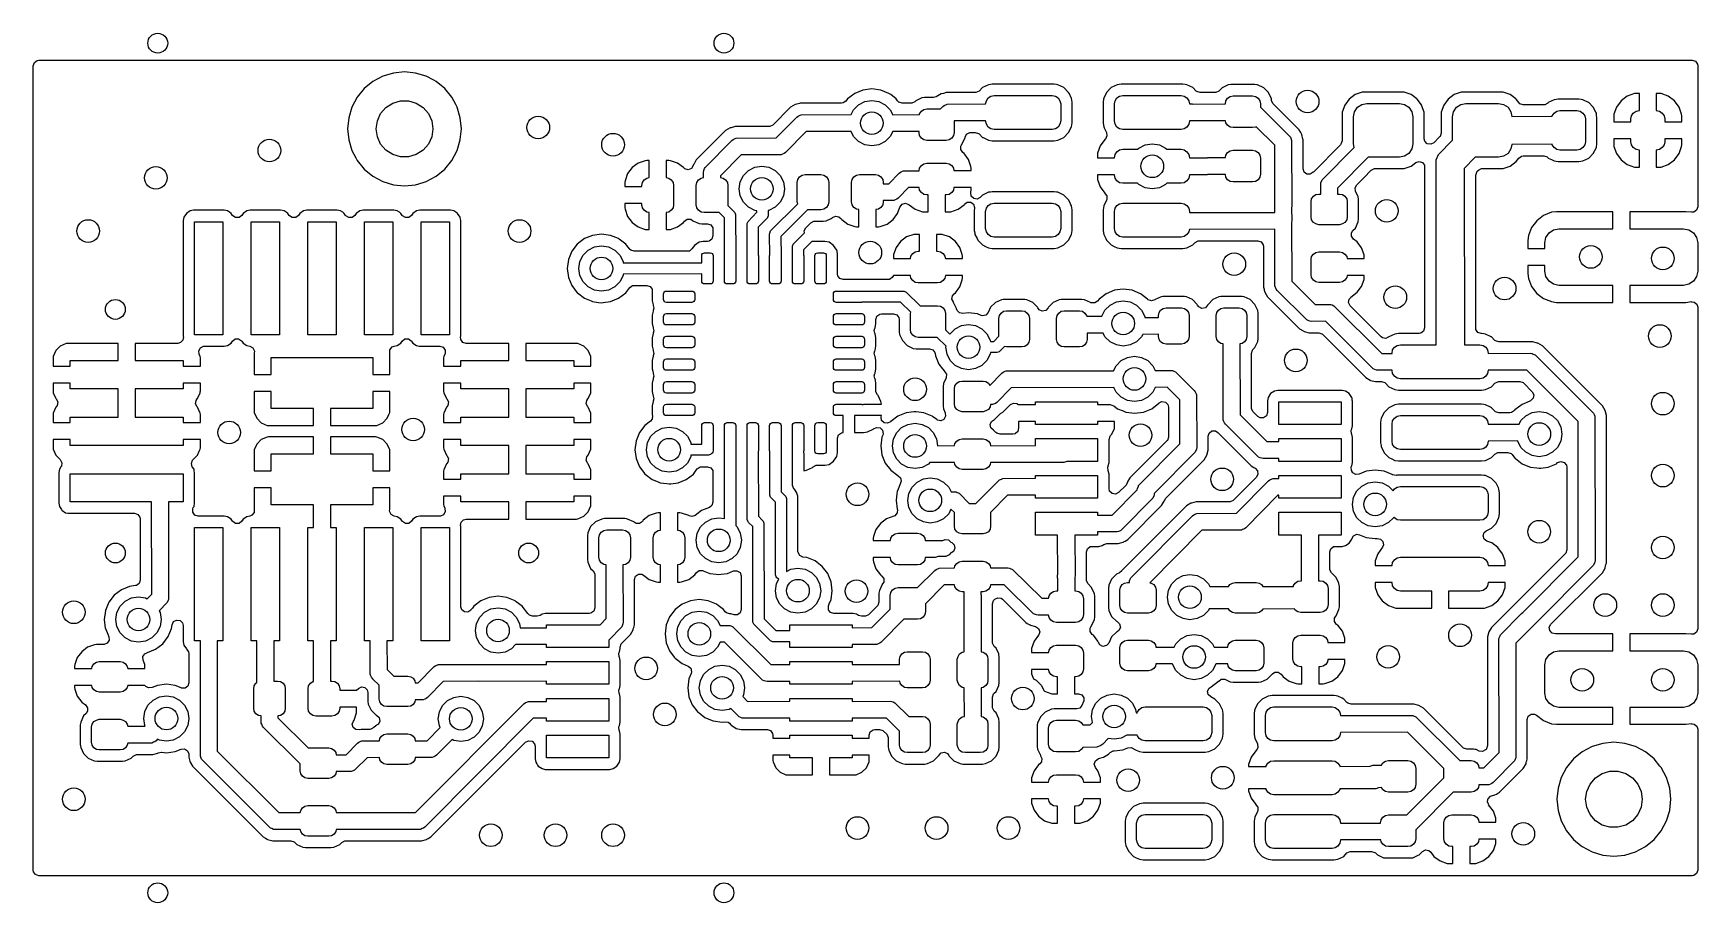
# Model space of a CAD drawing. Extents: x 4.8 to 5.96, y -4.25 to -3.64.
import ezdxf

# ---------------------------------------------------------------- set-up
doc = ezdxf.new("R2010")
doc.units = 0
doc.header["$MEASUREMENT"] = 0
doc.layers.add('BLACK', color=7, linetype='CONTINUOUS')

msp = doc.modelspace()

# ---------------------------------------------------------------- linework, layer by layer
at = {"layer": 'BLACK', "linetype": 'CONTINUOUS'}
for p, q in [((4.8018, -3.6652), (4.8026, -3.6629)), ((4.8018, -3.709), (4.8018, -3.6652)), ((4.8026, -3.6629), (4.8045, -3.6615)), ((4.8045, -3.6615), (4.8057, -3.6613)), ((4.8057, -3.6613), (5.9554, -3.6613)), ((5.9554, -3.6613), (5.9577, -3.662)), ((5.9577, -3.662), (5.9591, -3.664)), ((5.9591, -3.664), (5.9593, -3.6652)), ((5.9593, -3.6652), (5.9593, -3.7632)), ((5.038, -3.6761), (5.032, -3.681)), ((5.0449, -3.6724), (5.038, -3.6761)), ((5.038, -3.6761), (5.038, -3.6761)), ((5.0523, -3.6702), (5.0449, -3.6724)), ((5.0449, -3.6724), (5.0449, -3.6724)), ((5.06, -3.6694), (5.0523, -3.6702)), ((5.0523, -3.6702), (5.0523, -3.6702)), ((5.0677, -3.6702), (5.06, -3.6694)), ((5.06, -3.6694), (5.06, -3.6694)), ((5.0751, -3.6724), (5.0677, -3.6702)), ((5.0677, -3.6702), (5.0677, -3.6702)), ((5.0804, -3.6752), (5.0751, -3.6724)), ((5.0751, -3.6724), (5.0751, -3.6724)), ((5.082, -3.6761), (5.0804, -3.6752)), ((5.088, -3.681), (5.082, -3.6761)), ((5.082, -3.6761), (5.082, -3.6761)), ((5.082, -3.6761), (5.082, -3.6761)), ((5.4619, -3.6803), (5.4596, -3.6827)), ((5.466, -3.6783), (5.4619, -3.6803)), ((5.4619, -3.6803), (5.4619, -3.6803)), ((5.4619, -3.6803), (5.4619, -3.6803)), ((5.4674, -3.6781), (5.466, -3.6783)), ((5.4687, -3.6779), (5.4674, -3.6781)), ((5.5117, -3.6779), (5.4687, -3.6779)), ((5.5133, -3.6781), (5.5117, -3.6779)), ((5.5144, -3.6783), (5.5133, -3.6781)), ((5.5185, -3.6803), (5.5144, -3.6783)), ((5.5218, -3.6836), (5.5185, -3.6803)), ((5.5185, -3.6803), (5.5185, -3.6803)), ((5.5515, -3.6803), (5.5482, -3.6836)), ((5.5556, -3.6783), (5.5515, -3.6803)), ((5.557, -3.6781), (5.5556, -3.6783)), ((5.5583, -3.6779), (5.557, -3.6781)), ((5.6013, -3.6779), (5.5583, -3.6779)), ((5.6029, -3.6781), (5.6013, -3.6779)), ((5.604, -3.6783), (5.6029, -3.6781)), ((5.6081, -3.6803), (5.604, -3.6783)), ((5.6104, -3.6827), (5.6081, -3.6803)), ((5.6081, -3.6803), (5.6081, -3.6803)), ((5.6285, -3.6804), (5.6263, -3.6827)), ((5.6328, -3.6784), (5.6285, -3.6804)), ((5.6285, -3.6804), (5.6285, -3.6804)), ((5.6347, -3.6782), (5.6328, -3.6784)), ((5.6328, -3.6784), (5.6328, -3.6784)), ((5.6513, -3.6782), (5.6347, -3.6782)), ((5.6347, -3.6782), (5.6347, -3.6782)), ((5.6526, -3.6784), (5.6513, -3.6782)), ((5.6513, -3.6782), (5.6513, -3.6782)), ((5.6532, -3.6784), (5.6526, -3.6784)), ((5.6575, -3.6804), (5.6532, -3.6784)), ((5.6532, -3.6784), (5.6532, -3.6784)), ((5.6608, -3.6838), (5.6575, -3.6804)), ((5.6575, -3.6804), (5.6575, -3.6804)), ((5.6575, -3.6804), (5.6575, -3.6804)), ((5.0271, -3.687), (5.0234, -3.6939)), ((5.032, -3.681), (5.0271, -3.687)), ((5.0271, -3.687), (5.0271, -3.687)), ((5.032, -3.681), (5.032, -3.681)), ((5.0471, -3.6941), (5.0518, -3.6911)), ((5.0518, -3.6911), (5.0572, -3.6895)), ((5.0572, -3.6895), (5.0628, -3.6895)), ((5.0628, -3.6895), (5.0682, -3.6911)), ((5.0682, -3.6911), (5.0729, -3.6941)), ((5.0929, -3.687), (5.088, -3.681)), ((5.088, -3.681), (5.088, -3.681)), ((5.0956, -3.6921), (5.0929, -3.687)), ((5.0929, -3.687), (5.0929, -3.687)), ((5.0965, -3.6938), (5.0956, -3.6921)), ((5.3317, -3.6921), (5.3285, -3.694)), ((5.3319, -3.6921), (5.3317, -3.6921)), ((5.3347, -3.6913), (5.3319, -3.6921)), ((5.3319, -3.6921), (5.3319, -3.6921)), ((5.3352, -3.6912), (5.3347, -3.6913)), ((5.3639, -3.6912), (5.3352, -3.6912)), ((5.365, -3.691), (5.3639, -3.6912)), ((5.367, -3.6897), (5.365, -3.691)), ((5.3681, -3.6881), (5.367, -3.6897)), ((5.3731, -3.6843), (5.3681, -3.6881)), ((5.3681, -3.6881), (5.3681, -3.6881)), ((5.3723, -3.6957), (5.3757, -3.6923)), ((5.3788, -3.682), (5.3731, -3.6843)), ((5.3731, -3.6843), (5.3731, -3.6843)), ((5.3757, -3.6923), (5.3801, -3.69)), ((5.385, -3.6812), (5.3788, -3.682)), ((5.3788, -3.682), (5.3788, -3.682)), ((5.3801, -3.69), (5.385, -3.6893)), ((5.3912, -3.682), (5.385, -3.6812)), ((5.385, -3.6812), (5.385, -3.6812)), ((5.385, -3.6893), (5.3899, -3.69)), ((5.3899, -3.69), (5.3943, -3.6923)), ((5.3969, -3.6843), (5.3912, -3.682)), ((5.3912, -3.682), (5.3912, -3.682)), ((5.3943, -3.6923), (5.3977, -3.6957)), ((5.3981, -3.6852), (5.3969, -3.6843)), ((5.3969, -3.6843), (5.3969, -3.6843)), ((5.3969, -3.6843), (5.3969, -3.6843)), ((5.4019, -3.6881), (5.3981, -3.6852)), ((5.4029, -3.6894), (5.4019, -3.6881)), ((5.4019, -3.6881), (5.4019, -3.6881)), ((5.4019, -3.6881), (5.4019, -3.6881)), ((5.403, -3.6897), (5.4029, -3.6894)), ((5.4038, -3.6905), (5.403, -3.6897)), ((5.4061, -3.6912), (5.4038, -3.6905)), ((5.4121, -3.6912), (5.4061, -3.6912)), ((5.4127, -3.6912), (5.4121, -3.6912)), ((5.4149, -3.6901), (5.4127, -3.6912)), ((5.4155, -3.6894), (5.4149, -3.6901)), ((5.4198, -3.6874), (5.4155, -3.6894)), ((5.4155, -3.6894), (5.4155, -3.6894)), ((5.4155, -3.6894), (5.4155, -3.6894)), ((5.4217, -3.6872), (5.4198, -3.6874)), ((5.4198, -3.6874), (5.4198, -3.6874)), ((5.4279, -3.6872), (5.4217, -3.6872)), ((5.4217, -3.6872), (5.4217, -3.6872)), ((5.4298, -3.6867), (5.4279, -3.6872)), ((5.4332, -3.6847), (5.4298, -3.6867)), ((5.4349, -3.6843), (5.4332, -3.6847)), ((5.4367, -3.6838), (5.4349, -3.6843)), ((5.4352, -3.6927), (5.4369, -3.692)), ((5.4568, -3.6838), (5.4367, -3.6838)), ((5.4369, -3.692), (5.4374, -3.6918)), ((5.4374, -3.6918), (5.4641, -3.6917)), ((5.4574, -3.6838), (5.4568, -3.6838)), ((5.4596, -3.6827), (5.4574, -3.6838)), ((5.4641, -3.6917), (5.4646, -3.6894)), ((5.4641, -3.6917), (5.4641, -3.6917)), ((5.4646, -3.6894), (5.4659, -3.6875)), ((5.4659, -3.6875), (5.4678, -3.6862)), ((5.4678, -3.6862), (5.47, -3.6858)), ((5.47, -3.6858), (5.5104, -3.6858)), ((5.5104, -3.6858), (5.5127, -3.6862)), ((5.5127, -3.6862), (5.5146, -3.6875)), ((5.5146, -3.6875), (5.5158, -3.6894)), ((5.5158, -3.6894), (5.5163, -3.6917)), ((5.5163, -3.6917), (5.5163, -3.7035)), ((5.5224, -3.6847), (5.5218, -3.6836)), ((5.5237, -3.6874), (5.5224, -3.6847)), ((5.5238, -3.6877), (5.5237, -3.6874)), ((5.5242, -3.6904), (5.5238, -3.6877)), ((5.5242, -3.7048), (5.5242, -3.6904)), ((5.5461, -3.6883), (5.5458, -3.6904)), ((5.5458, -3.6904), (5.5458, -3.7048)), ((5.5462, -3.6877), (5.5461, -3.6883)), ((5.5482, -3.6836), (5.5462, -3.6877)), ((5.5537, -3.6917), (5.5542, -3.6894)), ((5.5537, -3.7035), (5.5537, -3.6917)), ((5.5542, -3.6894), (5.5554, -3.6875)), ((5.5554, -3.6875), (5.5573, -3.6862)), ((5.5573, -3.6862), (5.5596, -3.6858)), ((5.5596, -3.6858), (5.6, -3.6858)), ((5.6, -3.6858), (5.6022, -3.6862)), ((5.6022, -3.6862), (5.6041, -3.6875)), ((5.6041, -3.6875), (5.6054, -3.6894)), ((5.6054, -3.6894), (5.6059, -3.6917)), ((5.6059, -3.6917), (5.6059, -3.6917)), ((5.6059, -3.6917), (5.6077, -3.6917)), ((5.6077, -3.6917), (5.6083, -3.6918)), ((5.6083, -3.6918), (5.6308, -3.6917)), ((5.6109, -3.6831), (5.6104, -3.6827)), ((5.6132, -3.6838), (5.6109, -3.6831)), ((5.6235, -3.6838), (5.6132, -3.6838)), ((5.6241, -3.6838), (5.6235, -3.6838)), ((5.6263, -3.6827), (5.6241, -3.6838)), ((5.6308, -3.6916), (5.6312, -3.6895)), ((5.6308, -3.6917), (5.6308, -3.6916)), ((5.6312, -3.6895), (5.6324, -3.6877)), ((5.6324, -3.6877), (5.6342, -3.6865)), ((5.6342, -3.6865), (5.6363, -3.6861)), ((5.6363, -3.6861), (5.6497, -3.6861)), ((5.6497, -3.6861), (5.6518, -3.6865)), ((5.6518, -3.6865), (5.6536, -3.6877)), ((5.6536, -3.6877), (5.6548, -3.6895)), ((5.6548, -3.6895), (5.6552, -3.6916)), ((5.6552, -3.6916), (5.6552, -3.694)), ((5.6628, -3.6881), (5.6608, -3.6838)), ((5.6608, -3.6838), (5.6608, -3.6838)), ((5.6608, -3.6838), (5.6608, -3.6838)), ((5.663, -3.6894), (5.6628, -3.6881)), ((5.6628, -3.6881), (5.6628, -3.6881)), ((5.6628, -3.6881), (5.6628, -3.6881)), ((5.663, -3.6895), (5.663, -3.6894)), ((5.6641, -3.6916), (5.663, -3.6895)), ((5.6821, -3.7096), (5.6641, -3.6916)), ((5.7169, -3.6883), (5.7138, -3.6925)), ((5.7211, -3.6852), (5.7169, -3.6883)), ((5.7169, -3.6883), (5.7169, -3.6883)), ((5.726, -3.6835), (5.7211, -3.6852)), ((5.7226, -3.694), (5.7257, -3.692)), ((5.7257, -3.692), (5.7292, -3.6913)), ((5.7272, -3.6834), (5.726, -3.6835)), ((5.726, -3.6835), (5.726, -3.6835)), ((5.7539, -3.6834), (5.7272, -3.6834)), ((5.7272, -3.6834), (5.7272, -3.6834)), ((5.7292, -3.6913), (5.7519, -3.6913)), ((5.7519, -3.6913), (5.7554, -3.692)), ((5.7551, -3.6835), (5.7539, -3.6834)), ((5.7539, -3.6834), (5.7539, -3.6834)), ((5.76, -3.6852), (5.7551, -3.6835)), ((5.7551, -3.6835), (5.7551, -3.6835)), ((5.7551, -3.6835), (5.7551, -3.6835)), ((5.7551, -3.6835), (5.7551, -3.6835)), ((5.7551, -3.6835), (5.7551, -3.6835)), ((5.7554, -3.692), (5.7585, -3.694)), ((5.764, -3.6881), (5.76, -3.6852)), ((5.7642, -3.6883), (5.764, -3.6881)), ((5.7671, -3.6923), (5.7642, -3.6883)), ((5.7642, -3.6883), (5.7642, -3.6883)), ((5.7642, -3.6883), (5.7642, -3.6883)), ((5.7673, -3.6925), (5.7671, -3.6923)), ((5.7858, -3.6883), (5.7827, -3.6925)), ((5.79, -3.6852), (5.7858, -3.6883)), ((5.7858, -3.6883), (5.7858, -3.6883)), ((5.7949, -3.6835), (5.79, -3.6852)), ((5.7915, -3.694), (5.7946, -3.692)), ((5.7946, -3.692), (5.7981, -3.6913)), ((5.7961, -3.6834), (5.7949, -3.6835)), ((5.7949, -3.6835), (5.7949, -3.6835)), ((5.8228, -3.6834), (5.7961, -3.6834)), ((5.7961, -3.6834), (5.7961, -3.6834)), ((5.7981, -3.6913), (5.8208, -3.6913)), ((5.8208, -3.6913), (5.8243, -3.692)), ((5.824, -3.6835), (5.8228, -3.6834)), ((5.8228, -3.6834), (5.8228, -3.6834)), ((5.8289, -3.6852), (5.824, -3.6835)), ((5.824, -3.6835), (5.824, -3.6835)), ((5.824, -3.6835), (5.824, -3.6835)), ((5.824, -3.6835), (5.824, -3.6835)), ((5.824, -3.6835), (5.824, -3.6835)), ((5.8243, -3.692), (5.8274, -3.694)), ((5.8329, -3.6881), (5.8289, -3.6852)), ((5.8331, -3.6883), (5.8329, -3.6881)), ((5.8348, -3.6907), (5.8331, -3.6883)), ((5.8357, -3.6915), (5.8348, -3.6907)), ((5.838, -3.6923), (5.8357, -3.6915)), ((5.8523, -3.6923), (5.838, -3.6923)), ((5.8529, -3.6922), (5.8523, -3.6923)), ((5.855, -3.6911), (5.8529, -3.6922)), ((5.8554, -3.6907), (5.855, -3.6911)), ((5.8595, -3.6887), (5.8554, -3.6907)), ((5.8554, -3.6907), (5.8554, -3.6907)), ((5.8554, -3.6907), (5.8554, -3.6907)), ((5.8609, -3.6885), (5.8595, -3.6887)), ((5.8622, -3.6883), (5.8609, -3.6885)), ((5.8767, -3.6883), (5.8622, -3.6883)), ((5.8783, -3.6886), (5.8767, -3.6883)), ((5.8793, -3.6887), (5.8783, -3.6886)), ((5.8834, -3.6907), (5.8793, -3.6887)), ((5.8835, -3.6907), (5.8834, -3.6907)), ((5.8867, -3.694), (5.8835, -3.6907)), ((5.906, -3.6895), (5.9028, -3.6938)), ((5.9103, -3.6863), (5.906, -3.6895)), ((5.906, -3.6895), (5.906, -3.6895)), ((5.9153, -3.6845), (5.9103, -3.6863)), ((5.9165, -3.6844), (5.9153, -3.6845)), ((5.9153, -3.6845), (5.9153, -3.6845)), ((5.9187, -3.6844), (5.9165, -3.6844)), ((5.9187, -3.6962), (5.9187, -3.6844)), ((5.9187, -3.6844), (5.9187, -3.6844)), ((5.9326, -3.6844), (5.9305, -3.6844)), ((5.9305, -3.6844), (5.9305, -3.6844)), ((5.9305, -3.6844), (5.9305, -3.6962)), ((5.9338, -3.6845), (5.9326, -3.6844)), ((5.9388, -3.6863), (5.9338, -3.6845)), ((5.9431, -3.6895), (5.9388, -3.6863)), ((5.9463, -3.6938), (5.9431, -3.6895)), ((5.9431, -3.6895), (5.9431, -3.6895)), ((5.0212, -3.7013), (5.0204, -3.709)), ((5.0234, -3.6939), (5.0212, -3.7013)), ((5.0212, -3.7013), (5.0212, -3.7013)), ((5.0234, -3.6939), (5.0234, -3.6939)), ((5.0403, -3.709), (5.0411, -3.7035)), ((5.0411, -3.7035), (5.0434, -3.6984)), ((5.0434, -3.6984), (5.0471, -3.6941)), ((5.0729, -3.6941), (5.0766, -3.6984)), ((5.0766, -3.6984), (5.0789, -3.7035)), ((5.0789, -3.7035), (5.0797, -3.709)), ((5.0966, -3.6939), (5.0965, -3.6938)), ((5.0988, -3.7013), (5.0966, -3.6939)), ((5.0996, -3.709), (5.0988, -3.7013)), ((5.0988, -3.7013), (5.0988, -3.7013)), ((5.0988, -3.7013), (5.0988, -3.7013)), ((5.3285, -3.694), (5.3162, -3.7063)), ((5.3185, -3.7153), (5.3328, -3.7008)), ((5.3328, -3.7008), (5.3337, -3.7001)), ((5.3337, -3.7001), (5.3352, -3.6995)), ((5.3352, -3.6995), (5.3358, -3.6992)), ((5.3358, -3.6992), (5.3705, -3.6991)), ((5.3705, -3.6991), (5.3723, -3.6957)), ((5.3977, -3.6957), (5.3995, -3.6992)), ((5.3995, -3.6992), (5.4181, -3.6991)), ((5.4181, -3.6991), (5.4182, -3.6985)), ((5.4182, -3.6985), (5.4194, -3.6967)), ((5.4194, -3.6967), (5.4212, -3.6955)), ((5.4212, -3.6955), (5.4233, -3.6951)), ((5.4233, -3.6951), (5.4327, -3.6951)), ((5.4327, -3.6951), (5.4343, -3.6934)), ((5.4343, -3.6934), (5.4352, -3.6927)), ((5.4641, -3.7034), (5.4422, -3.7035)), ((5.4422, -3.7035), (5.4422, -3.7116)), ((5.4641, -3.7035), (5.4641, -3.7034)), ((5.4646, -3.7058), (5.4641, -3.7035)), ((5.5163, -3.7035), (5.5158, -3.7058)), ((5.5542, -3.7058), (5.5537, -3.7035)), ((5.6059, -3.7035), (5.6054, -3.7058)), ((5.631, -3.7034), (5.6059, -3.7035)), ((5.6059, -3.7035), (5.6059, -3.7035)), ((5.6312, -3.7047), (5.631, -3.7034)), ((5.6552, -3.694), (5.6753, -3.7139)), ((5.7121, -3.6974), (5.712, -3.6986)), ((5.712, -3.6986), (5.712, -3.7174)), ((5.7138, -3.6925), (5.7121, -3.6974)), ((5.7121, -3.6974), (5.7121, -3.6974)), ((5.7199, -3.7006), (5.7206, -3.6971)), ((5.7199, -3.7194), (5.7199, -3.7006)), ((5.7206, -3.6971), (5.7226, -3.694)), ((5.7585, -3.694), (5.7605, -3.6971)), ((5.7605, -3.6971), (5.7612, -3.7006)), ((5.7612, -3.7006), (5.7612, -3.7194)), ((5.769, -3.6974), (5.7673, -3.6925)), ((5.7691, -3.6986), (5.769, -3.6974)), ((5.769, -3.6974), (5.769, -3.6974)), ((5.7691, -3.7158), (5.7691, -3.6986)), ((5.7691, -3.6986), (5.7691, -3.6986)), ((5.781, -3.6974), (5.7809, -3.6986)), ((5.7809, -3.6986), (5.7809, -3.7119)), ((5.7827, -3.6925), (5.781, -3.6974)), ((5.781, -3.6974), (5.781, -3.6974)), ((5.7888, -3.7006), (5.7895, -3.6971)), ((5.7888, -3.7169), (5.7888, -3.7006)), ((5.7895, -3.6971), (5.7915, -3.694)), ((5.8274, -3.694), (5.8294, -3.6971)), ((5.8294, -3.6971), (5.83, -3.7003)), ((5.83, -3.7003), (5.858, -3.7002)), ((5.858, -3.7002), (5.8581, -3.6999)), ((5.8581, -3.6999), (5.8594, -3.698)), ((5.8594, -3.698), (5.8613, -3.6967)), ((5.8613, -3.6967), (5.8635, -3.6962)), ((5.8635, -3.6962), (5.8753, -3.6962)), ((5.8753, -3.6962), (5.8776, -3.6967)), ((5.8776, -3.6967), (5.8795, -3.698)), ((5.8795, -3.698), (5.8808, -3.6999)), ((5.8808, -3.6999), (5.8813, -3.7021)), ((5.8813, -3.7021), (5.8813, -3.7179)), ((5.8884, -3.6974), (5.8867, -3.694)), ((5.8867, -3.694), (5.8867, -3.694)), ((5.8888, -3.6981), (5.8884, -3.6974)), ((5.889, -3.7), (5.8888, -3.6981)), ((5.8891, -3.7008), (5.889, -3.7)), ((5.8891, -3.7159), (5.8891, -3.7008)), ((5.901, -3.6988), (5.9009, -3.7)), ((5.9009, -3.7), (5.9009, -3.7041)), ((5.9028, -3.6938), (5.901, -3.6988)), ((5.9127, -3.7021), (5.9132, -3.6999)), ((5.9127, -3.7041), (5.9127, -3.7021)), ((5.9132, -3.6999), (5.9145, -3.698)), ((5.9145, -3.698), (5.9164, -3.6967)), ((5.9164, -3.6967), (5.9187, -3.6962)), ((5.9305, -3.6962), (5.9327, -3.6967)), ((5.9327, -3.6967), (5.9346, -3.698)), ((5.9346, -3.698), (5.9359, -3.6999)), ((5.9359, -3.6999), (5.9364, -3.7021)), ((5.9364, -3.7021), (5.9364, -3.7041)), ((5.9481, -3.6988), (5.9463, -3.6938)), ((5.9482, -3.7), (5.9481, -3.6988)), ((5.9481, -3.6988), (5.9481, -3.6988)), ((5.9482, -3.7041), (5.9482, -3.7)), ((4.8018, -3.7609), (4.8018, -3.709)), ((5.0204, -3.709), (5.0204, -3.709)), ((5.0204, -3.709), (5.0212, -3.7167)), ((5.0411, -3.7145), (5.0403, -3.709)), ((5.0434, -3.7196), (5.0411, -3.7145)), ((5.0789, -3.7145), (5.0766, -3.7196)), ((5.0797, -3.709), (5.0789, -3.7145)), ((5.0988, -3.7164), (5.0996, -3.709)), ((5.0996, -3.709), (5.0996, -3.709)), ((5.2833, -3.7102), (5.2629, -3.7306)), ((5.2865, -3.7083), (5.2833, -3.7102)), ((5.2871, -3.7082), (5.2865, -3.7083)), ((5.29, -3.7074), (5.2871, -3.7082)), ((5.2871, -3.7082), (5.2871, -3.7082)), ((5.3135, -3.7074), (5.29, -3.7074)), ((5.29, -3.7157), (5.2906, -3.7154)), ((5.2906, -3.7154), (5.3185, -3.7153)), ((5.3141, -3.7074), (5.3135, -3.7074)), ((5.3162, -3.7063), (5.3141, -3.7074)), ((5.3393, -3.7109), (5.325, -3.7254)), ((5.3705, -3.7108), (5.3393, -3.7109)), ((5.3723, -3.7143), (5.3705, -3.7108)), ((5.3757, -3.7177), (5.3723, -3.7143)), ((5.3977, -3.7143), (5.3943, -3.7177)), ((5.3995, -3.7109), (5.3977, -3.7143)), ((5.4178, -3.7108), (5.3995, -3.7109)), ((5.4178, -3.7116), (5.4178, -3.7108)), ((5.4182, -3.7137), (5.4178, -3.7116)), ((5.4194, -3.7155), (5.4182, -3.7137)), ((5.4418, -3.7137), (5.4406, -3.7155)), ((5.4422, -3.7116), (5.4418, -3.7137)), ((5.4478, -3.7194), (5.4498, -3.7151)), ((5.4498, -3.7151), (5.4499, -3.7148)), ((5.4499, -3.7148), (5.4509, -3.7126)), ((5.4509, -3.7126), (5.453, -3.7115)), ((5.453, -3.7115), (5.4538, -3.7114)), ((5.4538, -3.7114), (5.4568, -3.7114)), ((5.4568, -3.7114), (5.4591, -3.7121)), ((5.4591, -3.7121), (5.4596, -3.7125)), ((5.4596, -3.7125), (5.4619, -3.7149)), ((5.4619, -3.7149), (5.4624, -3.7151)), ((5.4624, -3.7151), (5.466, -3.7169)), ((5.4659, -3.7077), (5.4646, -3.7058)), ((5.4678, -3.709), (5.4659, -3.7077)), ((5.47, -3.7094), (5.4678, -3.709)), ((5.5104, -3.7094), (5.47, -3.7094)), ((5.5127, -3.709), (5.5104, -3.7094)), ((5.5146, -3.7077), (5.5127, -3.709)), ((5.5144, -3.7169), (5.5185, -3.7149)), ((5.5158, -3.7058), (5.5146, -3.7077)), ((5.5185, -3.7149), (5.5218, -3.7116)), ((5.5218, -3.7116), (5.5238, -3.7075)), ((5.5238, -3.7075), (5.5242, -3.7048)), ((5.5458, -3.7048), (5.546, -3.7063)), ((5.546, -3.7063), (5.5462, -3.7075)), ((5.5462, -3.7075), (5.5465, -3.7082)), ((5.5465, -3.7082), (5.5482, -3.7115)), ((5.5485, -3.7139), (5.5474, -3.7161)), ((5.5482, -3.7115), (5.5485, -3.7139)), ((5.5554, -3.7077), (5.5542, -3.7058)), ((5.5573, -3.709), (5.5554, -3.7077)), ((5.5596, -3.7094), (5.5573, -3.709)), ((5.6, -3.7094), (5.5596, -3.7094)), ((5.6022, -3.709), (5.6, -3.7094)), ((5.6041, -3.7077), (5.6022, -3.709)), ((5.6054, -3.7058), (5.6041, -3.7077)), ((5.6324, -3.7065), (5.6312, -3.7047)), ((5.6342, -3.7077), (5.6324, -3.7065)), ((5.6363, -3.7081), (5.6342, -3.7077)), ((5.6497, -3.7081), (5.6363, -3.7081)), ((5.6518, -3.7077), (5.6497, -3.7081)), ((5.6522, -3.7075), (5.6518, -3.7077)), ((5.6652, -3.7204), (5.6522, -3.7075)), ((5.6753, -3.7139), (5.676, -3.7148)), ((5.676, -3.7148), (5.6763, -3.7155)), ((5.6832, -3.7115), (5.6821, -3.7096)), ((5.6833, -3.7116), (5.6832, -3.7115)), ((5.684, -3.7128), (5.6833, -3.7116)), ((5.6848, -3.7161), (5.684, -3.7128)), ((5.7797, -3.7146), (5.7758, -3.7186)), ((5.7801, -3.7142), (5.7797, -3.7146)), ((5.7809, -3.7119), (5.7801, -3.7142)), ((5.9009, -3.7041), (5.9009, -3.7041)), ((5.9009, -3.7041), (5.9127, -3.7041)), ((5.9364, -3.7041), (5.9482, -3.7041)), ((5.9482, -3.7041), (5.9482, -3.7041)), ((5.0212, -3.7167), (5.0212, -3.7167)), ((5.0212, -3.7167), (5.0234, -3.7241)), ((5.0234, -3.7241), (5.0234, -3.7241)), ((5.0234, -3.7241), (5.0261, -3.7291)), ((5.0471, -3.7239), (5.0434, -3.7196)), ((5.0518, -3.7269), (5.0471, -3.7239)), ((5.0572, -3.7285), (5.0518, -3.7269)), ((5.0682, -3.7269), (5.0628, -3.7285)), ((5.0729, -3.7239), (5.0682, -3.7269)), ((5.0766, -3.7196), (5.0729, -3.7239)), ((5.0929, -3.731), (5.0966, -3.7241)), ((5.0966, -3.7241), (5.0988, -3.7167)), ((5.0988, -3.7167), (5.0988, -3.7164)), ((5.269, -3.7358), (5.2876, -3.717)), ((5.2876, -3.717), (5.2885, -3.7163)), ((5.2885, -3.7163), (5.29, -3.7157)), ((5.322, -3.727), (5.2941, -3.7271)), ((5.3228, -3.7266), (5.322, -3.727)), ((5.3241, -3.7261), (5.3228, -3.7266)), ((5.325, -3.7254), (5.3241, -3.7261)), ((5.3801, -3.72), (5.3757, -3.7177)), ((5.385, -3.7207), (5.3801, -3.72)), ((5.3899, -3.72), (5.385, -3.7207)), ((5.3943, -3.7177), (5.3899, -3.72)), ((5.4212, -3.7167), (5.4194, -3.7155)), ((5.4233, -3.7171), (5.4212, -3.7167)), ((5.4367, -3.7171), (5.4233, -3.7171)), ((5.4388, -3.7167), (5.4367, -3.7171)), ((5.4406, -3.7155), (5.4388, -3.7167)), ((5.4468, -3.721), (5.4476, -3.7197)), ((5.4468, -3.7234), (5.4468, -3.721)), ((5.4482, -3.7254), (5.4468, -3.7234)), ((5.4476, -3.7197), (5.4476, -3.7197)), ((5.4476, -3.7197), (5.4477, -3.7197)), ((5.4477, -3.7197), (5.4478, -3.7195)), ((5.4478, -3.7195), (5.4478, -3.7194)), ((5.4491, -3.726), (5.4482, -3.7254)), ((5.4498, -3.727), (5.4491, -3.726)), ((5.4491, -3.726), (5.4491, -3.726)), ((5.4522, -3.7302), (5.4498, -3.727)), ((5.466, -3.7169), (5.466, -3.7169)), ((5.466, -3.7169), (5.466, -3.7169)), ((5.466, -3.7169), (5.4687, -3.7173)), ((5.4687, -3.7173), (5.4687, -3.7173)), ((5.4687, -3.7173), (5.5117, -3.7173)), ((5.5117, -3.7173), (5.5144, -3.7169)), ((5.5117, -3.7173), (5.5117, -3.7173)), ((5.542, -3.7258), (5.5419, -3.727)), ((5.5419, -3.727), (5.5419, -3.7291)), ((5.5438, -3.7207), (5.542, -3.7258)), ((5.5469, -3.7164), (5.5438, -3.7207)), ((5.547, -3.7164), (5.5469, -3.7164)), ((5.5469, -3.7164), (5.5469, -3.7164)), ((5.5474, -3.7161), (5.547, -3.7164)), ((5.5537, -3.7291), (5.5542, -3.7268)), ((5.5542, -3.7268), (5.5554, -3.7249)), ((5.5554, -3.7249), (5.5573, -3.7236)), ((5.5573, -3.7236), (5.5596, -3.7232)), ((5.5596, -3.7232), (5.5698, -3.7232)), ((5.5698, -3.7232), (5.5707, -3.7223)), ((5.5707, -3.7223), (5.5751, -3.72)), ((5.5751, -3.72), (5.58, -3.7193)), ((5.58, -3.7193), (5.5849, -3.72)), ((5.5849, -3.72), (5.5893, -3.7223)), ((5.5893, -3.7223), (5.5902, -3.7232)), ((5.5902, -3.7232), (5.6, -3.7232)), ((5.6, -3.7232), (5.6022, -3.7236)), ((5.6022, -3.7236), (5.6041, -3.7249)), ((5.6041, -3.7249), (5.6054, -3.7268)), ((5.6054, -3.7268), (5.6059, -3.7291)), ((5.6312, -3.7273), (5.6324, -3.7255)), ((5.6324, -3.7255), (5.6342, -3.7243)), ((5.6342, -3.7243), (5.6363, -3.7239)), ((5.6363, -3.7239), (5.6497, -3.7239)), ((5.6497, -3.7239), (5.6518, -3.7243)), ((5.6518, -3.7243), (5.6536, -3.7255)), ((5.6536, -3.7255), (5.6548, -3.7273)), ((5.6653, -3.7617), (5.6652, -3.7204)), ((5.6763, -3.7155), (5.6769, -3.717)), ((5.6769, -3.717), (5.677, -3.7628)), ((5.6849, -3.7163), (5.6848, -3.7161)), ((5.6849, -3.7368), (5.6849, -3.7163)), ((5.7108, -3.7202), (5.692, -3.7391)), ((5.6981, -3.7443), (5.7204, -3.7219)), ((5.7112, -3.7197), (5.7108, -3.7202)), ((5.712, -3.7174), (5.7112, -3.7197)), ((5.7204, -3.7219), (5.7199, -3.7194)), ((5.7585, -3.726), (5.7554, -3.728)), ((5.7605, -3.7229), (5.7585, -3.726)), ((5.7612, -3.7194), (5.7605, -3.7229)), ((5.7695, -3.7176), (5.7691, -3.7158)), ((5.7712, -3.7193), (5.7695, -3.7176)), ((5.7736, -3.7197), (5.7712, -3.7193)), ((5.7758, -3.7186), (5.7736, -3.7197)), ((5.7775, -3.7304), (5.779, -3.7268)), ((5.779, -3.7268), (5.7888, -3.7169)), ((5.779, -3.7268), (5.779, -3.7268)), ((5.8274, -3.726), (5.8243, -3.728)), ((5.8294, -3.7229), (5.8274, -3.726)), ((5.83, -3.7198), (5.8294, -3.7229)), ((5.858, -3.7197), (5.83, -3.7198)), ((5.8581, -3.7201), (5.858, -3.7197)), ((5.8594, -3.722), (5.8581, -3.7201)), ((5.8613, -3.7233), (5.8594, -3.722)), ((5.8635, -3.7238), (5.8613, -3.7233)), ((5.8753, -3.7238), (5.8635, -3.7238)), ((5.8776, -3.7233), (5.8753, -3.7238)), ((5.8795, -3.722), (5.8776, -3.7233)), ((5.8808, -3.7201), (5.8795, -3.722)), ((5.8813, -3.7179), (5.8808, -3.7201)), ((5.8835, -3.7293), (5.8867, -3.726)), ((5.8867, -3.726), (5.8888, -3.7219)), ((5.8888, -3.7219), (5.8891, -3.7192)), ((5.8891, -3.7192), (5.8891, -3.7159)), ((5.9127, -3.7159), (5.9009, -3.7159)), ((5.9009, -3.7159), (5.9009, -3.7159)), ((5.9009, -3.7159), (5.9009, -3.72)), ((5.9009, -3.72), (5.901, -3.7212)), ((5.901, -3.7212), (5.901, -3.7212)), ((5.901, -3.7212), (5.9028, -3.7262)), ((5.9028, -3.7262), (5.906, -3.7305)), ((5.9127, -3.7179), (5.9127, -3.7159)), ((5.9132, -3.7201), (5.9127, -3.7179)), ((5.9145, -3.722), (5.9132, -3.7201)), ((5.9164, -3.7233), (5.9145, -3.722)), ((5.9187, -3.7238), (5.9164, -3.7233)), ((5.9187, -3.7356), (5.9187, -3.7238)), ((5.9327, -3.7233), (5.9305, -3.7238)), ((5.9305, -3.7238), (5.9305, -3.7356)), ((5.9346, -3.722), (5.9327, -3.7233)), ((5.9359, -3.7201), (5.9346, -3.722)), ((5.9364, -3.7179), (5.9359, -3.7201)), ((5.9482, -3.7159), (5.9364, -3.7159)), ((5.9364, -3.7159), (5.9364, -3.7179)), ((5.9431, -3.7305), (5.9463, -3.7262)), ((5.9463, -3.7262), (5.9481, -3.7212)), ((5.9481, -3.7212), (5.9482, -3.72)), ((5.9482, -3.72), (5.9482, -3.7159)), ((5.9482, -3.7159), (5.9482, -3.7159)), ((5.9482, -3.72), (5.9482, -3.72)), ((5.0261, -3.7291), (5.0271, -3.731)), ((5.0271, -3.731), (5.0271, -3.731)), ((5.0271, -3.731), (5.0271, -3.731)), ((5.0271, -3.731), (5.032, -3.737)), ((5.032, -3.737), (5.032, -3.737)), ((5.032, -3.737), (5.038, -3.7419)), ((5.0628, -3.7285), (5.0572, -3.7285)), ((5.082, -3.7419), (5.088, -3.737)), ((5.088, -3.737), (5.0929, -3.731)), ((5.2182, -3.7359), (5.2151, -3.7401)), ((5.2224, -3.7328), (5.2182, -3.7359)), ((5.2182, -3.7359), (5.2182, -3.7359)), ((5.2273, -3.7311), (5.2224, -3.7328)), ((5.2285, -3.731), (5.2273, -3.7311)), ((5.2273, -3.7311), (5.2273, -3.7311)), ((5.2302, -3.731), (5.2285, -3.731)), ((5.2302, -3.7429), (5.2302, -3.731)), ((5.2437, -3.731), (5.242, -3.731)), ((5.242, -3.731), (5.242, -3.731)), ((5.242, -3.731), (5.242, -3.7429)), ((5.2449, -3.7311), (5.2437, -3.731)), ((5.2498, -3.7328), (5.2449, -3.7311)), ((5.254, -3.7359), (5.2498, -3.7328)), ((5.2542, -3.7361), (5.254, -3.7359)), ((5.255, -3.7368), (5.2542, -3.7361)), ((5.2542, -3.7361), (5.2542, -3.7361)), ((5.2573, -3.7374), (5.255, -3.7368)), ((5.2595, -3.7365), (5.2573, -3.7374)), ((5.2608, -3.7345), (5.2595, -3.7365)), ((5.261, -3.7338), (5.2608, -3.7345)), ((5.2614, -3.7332), (5.261, -3.7338)), ((5.261, -3.7338), (5.261, -3.7338)), ((5.2629, -3.7306), (5.2614, -3.7332)), ((5.2614, -3.7332), (5.2614, -3.7332)), ((5.2629, -3.7306), (5.2629, -3.7306)), ((5.268, -3.7391), (5.2681, -3.738)), ((5.2681, -3.738), (5.2687, -3.7366)), ((5.2687, -3.7366), (5.269, -3.7358)), ((5.2941, -3.7271), (5.2797, -3.7416)), ((5.2958, -3.7415), (5.2993, -3.738)), ((5.2993, -3.738), (5.3037, -3.7357)), ((5.3037, -3.7357), (5.3085, -3.735)), ((5.3085, -3.735), (5.3134, -3.7357)), ((5.3134, -3.7357), (5.3178, -3.738)), ((5.3178, -3.738), (5.3213, -3.7415)), ((5.4048, -3.739), (5.4063, -3.7384)), ((5.4063, -3.7384), (5.407, -3.7381)), ((5.407, -3.7381), (5.4179, -3.7381)), ((5.4179, -3.7381), (5.4182, -3.7363)), ((5.4182, -3.7363), (5.4194, -3.7345)), ((5.4194, -3.7345), (5.4212, -3.7333)), ((5.4212, -3.7333), (5.4233, -3.7329)), ((5.4233, -3.7329), (5.4367, -3.7329)), ((5.4367, -3.7329), (5.4388, -3.7333)), ((5.4388, -3.7333), (5.4406, -3.7345)), ((5.4406, -3.7345), (5.4418, -3.7363)), ((5.4418, -3.7363), (5.4421, -3.738)), ((5.4421, -3.738), (5.454, -3.738)), ((5.4539, -3.7351), (5.4522, -3.7302)), ((5.454, -3.7363), (5.4539, -3.7351)), ((5.4539, -3.7351), (5.4539, -3.7351)), ((5.454, -3.738), (5.454, -3.7363)), ((5.454, -3.738), (5.454, -3.738)), ((5.5419, -3.7291), (5.5419, -3.7291)), ((5.5419, -3.7291), (5.5537, -3.7291)), ((5.6059, -3.7291), (5.6183, -3.7291)), ((5.6183, -3.7291), (5.6184, -3.729)), ((5.6184, -3.729), (5.619, -3.729)), ((5.619, -3.729), (5.6309, -3.729)), ((5.6309, -3.729), (5.6312, -3.7273)), ((5.6548, -3.7273), (5.6552, -3.7294)), ((5.6552, -3.7294), (5.6552, -3.7404)), ((5.6856, -3.739), (5.6849, -3.7368)), ((5.7301, -3.7287), (5.7088, -3.7501)), ((5.727, -3.743), (5.7323, -3.7377)), ((5.7519, -3.7287), (5.7301, -3.7287)), ((5.7323, -3.7377), (5.7345, -3.7366)), ((5.7345, -3.7366), (5.7351, -3.7366)), ((5.7351, -3.7366), (5.7539, -3.7366)), ((5.7554, -3.728), (5.7519, -3.7287)), ((5.7539, -3.7366), (5.7551, -3.7365)), ((5.7539, -3.7366), (5.7539, -3.7366)), ((5.7551, -3.7365), (5.76, -3.7348)), ((5.76, -3.7348), (5.7632, -3.7324)), ((5.7632, -3.7324), (5.7655, -3.7316)), ((5.7655, -3.7316), (5.7678, -3.7324)), ((5.7678, -3.7324), (5.7692, -3.7343)), ((5.7692, -3.7343), (5.7694, -3.7355)), ((5.7694, -3.7355), (5.7694, -3.8473)), ((5.7773, -3.7323), (5.7775, -3.7304)), ((5.7775, -3.8591), (5.7773, -3.7323)), ((5.8045, -3.7287), (5.7968, -3.7365)), ((5.7968, -3.7365), (5.797, -3.8591)), ((5.8208, -3.7287), (5.8045, -3.7287)), ((5.8056, -3.739), (5.806, -3.7385)), ((5.806, -3.7385), (5.8068, -3.7377)), ((5.8068, -3.7377), (5.8089, -3.7366)), ((5.8089, -3.7366), (5.8096, -3.7366)), ((5.8096, -3.7366), (5.8228, -3.7366)), ((5.8243, -3.728), (5.8208, -3.7287)), ((5.8228, -3.7366), (5.824, -3.7365)), ((5.8228, -3.7366), (5.8228, -3.7366)), ((5.824, -3.7365), (5.8289, -3.7348)), ((5.8289, -3.7348), (5.8331, -3.7317)), ((5.8331, -3.7317), (5.8348, -3.7293)), ((5.8348, -3.7293), (5.8368, -3.7279)), ((5.8368, -3.7279), (5.838, -3.7277)), ((5.838, -3.7277), (5.8523, -3.7277)), ((5.8523, -3.7277), (5.8546, -3.7285)), ((5.8546, -3.7285), (5.855, -3.7289)), ((5.855, -3.7289), (5.8554, -3.7293)), ((5.8554, -3.7293), (5.8575, -3.7303)), ((5.8575, -3.7303), (5.8595, -3.7313)), ((5.8595, -3.7313), (5.8595, -3.7313)), ((5.8595, -3.7313), (5.8595, -3.7313)), ((5.8595, -3.7313), (5.8622, -3.7317)), ((5.8622, -3.7317), (5.8622, -3.7317)), ((5.8622, -3.7317), (5.8767, -3.7317)), ((5.8767, -3.7317), (5.8793, -3.7313)), ((5.8767, -3.7317), (5.8767, -3.7317)), ((5.8793, -3.7313), (5.8835, -3.7293)), ((5.906, -3.7305), (5.906, -3.7305)), ((5.906, -3.7305), (5.9103, -3.7337)), ((5.9103, -3.7337), (5.9153, -3.7355)), ((5.9153, -3.7355), (5.9165, -3.7356)), ((5.9165, -3.7356), (5.9187, -3.7356)), ((5.9187, -3.7356), (5.9187, -3.7356)), ((5.9305, -3.7356), (5.9305, -3.7356)), ((5.9305, -3.7356), (5.9326, -3.7356)), ((5.9326, -3.7356), (5.9338, -3.7355)), ((5.9338, -3.7355), (5.9388, -3.7337)), ((5.9338, -3.7355), (5.9338, -3.7355)), ((5.9388, -3.7337), (5.9431, -3.7305)), ((5.9431, -3.7305), (5.9431, -3.7305)), ((5.038, -3.7419), (5.038, -3.7419)), ((5.038, -3.7419), (5.0449, -3.7456)), ((5.0449, -3.7456), (5.0523, -3.7478)), ((5.0523, -3.7478), (5.0523, -3.7478)), ((5.0523, -3.7478), (5.0523, -3.7478)), ((5.0523, -3.7478), (5.06, -3.7486)), ((5.06, -3.7486), (5.0677, -3.7478)), ((5.06, -3.7486), (5.06, -3.7486)), ((5.06, -3.7486), (5.06, -3.7486)), ((5.0677, -3.7478), (5.073, -3.7462)), ((5.0677, -3.7478), (5.0677, -3.7478)), ((5.0677, -3.7478), (5.0677, -3.7478)), ((5.073, -3.7462), (5.0751, -3.7456)), ((5.0751, -3.7456), (5.082, -3.7419)), ((5.2134, -3.7451), (5.2133, -3.7462)), ((5.2133, -3.7462), (5.2133, -3.7491)), ((5.2133, -3.7491), (5.2133, -3.7491)), ((5.2133, -3.7491), (5.2251, -3.7491)), ((5.2151, -3.7401), (5.2134, -3.7451)), ((5.2251, -3.7483), (5.2255, -3.7462)), ((5.2251, -3.7491), (5.2251, -3.7483)), ((5.2255, -3.7462), (5.2267, -3.7444)), ((5.2267, -3.7444), (5.2285, -3.7432)), ((5.2285, -3.7432), (5.2302, -3.7429)), ((5.242, -3.7429), (5.2437, -3.7432)), ((5.2437, -3.7432), (5.2455, -3.7444)), ((5.2455, -3.7444), (5.2467, -3.7462)), ((5.2467, -3.7462), (5.2471, -3.7483)), ((5.2471, -3.7483), (5.2471, -3.7617)), ((5.2629, -3.7483), (5.2633, -3.7462)), ((5.2629, -3.7617), (5.2629, -3.7483)), ((5.2633, -3.7462), (5.2645, -3.7444)), ((5.2645, -3.7444), (5.2663, -3.7432)), ((5.2663, -3.7432), (5.268, -3.7429)), ((5.268, -3.7429), (5.268, -3.7391)), ((5.2797, -3.7416), (5.2797, -3.7429)), ((5.2797, -3.7429), (5.2815, -3.7432)), ((5.2815, -3.7432), (5.2833, -3.7444)), ((5.2833, -3.7444), (5.2845, -3.7462)), ((5.2845, -3.7462), (5.2849, -3.7483)), ((5.2849, -3.7483), (5.2849, -3.7617)), ((5.2928, -3.7507), (5.2935, -3.7458)), ((5.2935, -3.7458), (5.2958, -3.7415)), ((5.3213, -3.7415), (5.3235, -3.7458)), ((5.3235, -3.7458), (5.3243, -3.7507)), ((5.3331, -3.7463), (5.3335, -3.7442)), ((5.3331, -3.7597), (5.3331, -3.7463)), ((5.3335, -3.7442), (5.3347, -3.7424)), ((5.3347, -3.7424), (5.3365, -3.7412)), ((5.3365, -3.7412), (5.3386, -3.7408)), ((5.3386, -3.7408), (5.3496, -3.7408)), ((5.3496, -3.7408), (5.3517, -3.7412)), ((5.3517, -3.7412), (5.3535, -3.7424)), ((5.3535, -3.7424), (5.3547, -3.7442)), ((5.3547, -3.7442), (5.3551, -3.7463)), ((5.3551, -3.7463), (5.3551, -3.7597)), ((5.3709, -3.7463), (5.3713, -3.7442)), ((5.3709, -3.7597), (5.3709, -3.7463)), ((5.3713, -3.7442), (5.3725, -3.7424)), ((5.3725, -3.7424), (5.3743, -3.7412)), ((5.3743, -3.7412), (5.3764, -3.7408)), ((5.3764, -3.7408), (5.3874, -3.7408)), ((5.3874, -3.7408), (5.3895, -3.7412)), ((5.3895, -3.7412), (5.3913, -3.7424)), ((5.3913, -3.7424), (5.3925, -3.7442)), ((5.3925, -3.7442), (5.3929, -3.7463)), ((5.3929, -3.7463), (5.3929, -3.7471)), ((5.3929, -3.7471), (5.3967, -3.7471)), ((5.3967, -3.7471), (5.4039, -3.7397)), ((5.4104, -3.7498), (5.4032, -3.7572)), ((5.4039, -3.7397), (5.4048, -3.739)), ((5.4179, -3.7498), (5.4104, -3.7498)), ((5.4182, -3.7515), (5.4179, -3.7498)), ((5.4421, -3.7498), (5.4418, -3.7515)), ((5.454, -3.7498), (5.4421, -3.7498)), ((5.454, -3.7515), (5.454, -3.7498)), ((5.454, -3.7498), (5.454, -3.7498)), ((5.5537, -3.7409), (5.5419, -3.7409)), ((5.5419, -3.7409), (5.5419, -3.7409)), ((5.5419, -3.7409), (5.5419, -3.743)), ((5.5419, -3.743), (5.542, -3.7442)), ((5.542, -3.7442), (5.542, -3.7442)), ((5.542, -3.7442), (5.5438, -3.7493)), ((5.5438, -3.7493), (5.5469, -3.7536)), ((5.5542, -3.7432), (5.5537, -3.7409)), ((5.5554, -3.7451), (5.5542, -3.7432)), ((5.5573, -3.7464), (5.5554, -3.7451)), ((5.5596, -3.7468), (5.5573, -3.7464)), ((5.5698, -3.7468), (5.5596, -3.7468)), ((5.5707, -3.7477), (5.5698, -3.7468)), ((5.5751, -3.75), (5.5707, -3.7477)), ((5.58, -3.7507), (5.5751, -3.75)), ((5.5849, -3.75), (5.58, -3.7507)), ((5.5893, -3.7477), (5.5849, -3.75)), ((5.5902, -3.7468), (5.5893, -3.7477)), ((5.6, -3.7468), (5.5902, -3.7468)), ((5.6022, -3.7464), (5.6, -3.7468)), ((5.6041, -3.7451), (5.6022, -3.7464)), ((5.6054, -3.7432), (5.6041, -3.7451)), ((5.6059, -3.7409), (5.6054, -3.7432)), ((5.6177, -3.7409), (5.6059, -3.7409)), ((5.6183, -3.7409), (5.6177, -3.7409)), ((5.6309, -3.7408), (5.6183, -3.7408)), ((5.6183, -3.7408), (5.6183, -3.7409)), ((5.6312, -3.7425), (5.6309, -3.7408)), ((5.6324, -3.7443), (5.6312, -3.7425)), ((5.6342, -3.7455), (5.6324, -3.7443)), ((5.6363, -3.7459), (5.6342, -3.7455)), ((5.6497, -3.7459), (5.6363, -3.7459)), ((5.6518, -3.7455), (5.6497, -3.7459)), ((5.6536, -3.7443), (5.6518, -3.7455)), ((5.6548, -3.7425), (5.6536, -3.7443)), ((5.6552, -3.7404), (5.6548, -3.7425)), ((5.6875, -3.7405), (5.6856, -3.739)), ((5.6899, -3.7405), (5.6875, -3.7405)), ((5.6918, -3.7392), (5.6899, -3.7405)), ((5.6919, -3.7392), (5.6918, -3.7392)), ((5.6918, -3.7392), (5.6918, -3.7393)), ((5.6918, -3.7393), (5.6918, -3.7392)), ((5.692, -3.7391), (5.6919, -3.7392)), ((5.6971, -3.7476), (5.6972, -3.7464)), ((5.6971, -3.7543), (5.6971, -3.7476)), ((5.6972, -3.7464), (5.6981, -3.7443)), ((5.6981, -3.7443), (5.6981, -3.7443)), ((5.7088, -3.7501), (5.7088, -3.7543)), ((5.7211, -3.7499), (5.7222, -3.7479)), ((5.7214, -3.7523), (5.7211, -3.7499)), ((5.7222, -3.7479), (5.727, -3.743)), ((5.8049, -3.7412), (5.8056, -3.739)), ((5.8049, -3.7865), (5.8049, -3.7412)), ((4.8018, -3.8682), (4.8018, -3.7609)), ((5.2251, -3.7609), (5.2133, -3.7609)), ((5.2133, -3.7609), (5.2133, -3.7609)), ((5.2133, -3.7609), (5.2133, -3.7638)), ((5.2251, -3.7617), (5.2251, -3.7609)), ((5.2255, -3.7638), (5.2251, -3.7617)), ((5.2471, -3.7617), (5.2467, -3.7638)), ((5.2633, -3.7638), (5.2629, -3.7617)), ((5.2849, -3.7617), (5.2848, -3.7623)), ((5.2935, -3.7556), (5.2928, -3.7507)), ((5.2958, -3.76), (5.2935, -3.7556)), ((5.2993, -3.7634), (5.2958, -3.76)), ((5.3146, -3.7799), (5.3334, -3.7611)), ((5.3213, -3.76), (5.3178, -3.7634)), ((5.3235, -3.7556), (5.3213, -3.76)), ((5.3243, -3.7507), (5.3235, -3.7556)), ((5.3334, -3.7611), (5.3331, -3.7597)), ((5.3551, -3.7597), (5.3547, -3.7618)), ((5.3713, -3.7618), (5.3709, -3.7597)), ((5.3929, -3.7597), (5.3925, -3.7618)), ((5.4002, -3.7588), (5.3929, -3.7588)), ((5.3929, -3.7588), (5.3929, -3.7597)), ((5.4012, -3.7584), (5.4002, -3.7588)), ((5.4023, -3.7579), (5.4012, -3.7584)), ((5.4032, -3.7572), (5.4023, -3.7579)), ((5.4045, -3.7633), (5.406, -3.7614)), ((5.406, -3.7614), (5.4083, -3.7607)), ((5.4083, -3.7607), (5.4105, -3.7615)), ((5.4105, -3.7615), (5.4109, -3.7618)), ((5.4194, -3.7533), (5.4182, -3.7515)), ((5.4212, -3.7545), (5.4194, -3.7533)), ((5.4233, -3.7549), (5.4212, -3.7545)), ((5.4241, -3.7549), (5.4233, -3.7549)), ((5.4241, -3.7667), (5.4241, -3.7549)), ((5.4367, -3.7549), (5.4359, -3.7549)), ((5.4359, -3.7549), (5.4359, -3.7667)), ((5.4388, -3.7545), (5.4367, -3.7549)), ((5.4406, -3.7533), (5.4388, -3.7545)), ((5.4418, -3.7515), (5.4406, -3.7533)), ((5.4491, -3.7618), (5.4494, -3.7614)), ((5.4494, -3.7614), (5.4513, -3.76)), ((5.4513, -3.76), (5.4537, -3.76)), ((5.4537, -3.76), (5.4557, -3.7614)), ((5.4538, -3.7533), (5.4539, -3.7528)), ((5.4541, -3.7557), (5.4538, -3.7533)), ((5.4539, -3.7527), (5.454, -3.7515)), ((5.4539, -3.7528), (5.4539, -3.7527)), ((5.4558, -3.7574), (5.4541, -3.7557)), ((5.4557, -3.7614), (5.4564, -3.7637)), ((5.4582, -3.7578), (5.4558, -3.7574)), ((5.4604, -3.7567), (5.4582, -3.7578)), ((5.4619, -3.7551), (5.4604, -3.7567)), ((5.466, -3.7531), (5.4619, -3.7551)), ((5.4619, -3.7551), (5.4619, -3.7551)), ((5.4659, -3.7623), (5.4678, -3.761)), ((5.4674, -3.7529), (5.466, -3.7531)), ((5.4687, -3.7527), (5.4674, -3.7529)), ((5.4678, -3.761), (5.47, -3.7606)), ((5.5117, -3.7527), (5.4687, -3.7527)), ((5.47, -3.7606), (5.5104, -3.7606)), ((5.5104, -3.7606), (5.5127, -3.761)), ((5.5133, -3.7529), (5.5117, -3.7527)), ((5.5127, -3.761), (5.5146, -3.7623)), ((5.5144, -3.7531), (5.5133, -3.7529)), ((5.5185, -3.7551), (5.5144, -3.7531)), ((5.5218, -3.7584), (5.5185, -3.7551)), ((5.5185, -3.7551), (5.5185, -3.7551)), ((5.5228, -3.7605), (5.5218, -3.7584)), ((5.5234, -3.7618), (5.5228, -3.7605)), ((5.5482, -3.7585), (5.5462, -3.7625)), ((5.5469, -3.7536), (5.5469, -3.7536)), ((5.5469, -3.7536), (5.547, -3.7536)), ((5.547, -3.7536), (5.547, -3.7537)), ((5.547, -3.7537), (5.5471, -3.7538)), ((5.5471, -3.7538), (5.5471, -3.7538)), ((5.5471, -3.7538), (5.5484, -3.7556)), ((5.5484, -3.758), (5.5482, -3.7585)), ((5.5484, -3.7556), (5.5484, -3.758)), ((5.5554, -3.7623), (5.5573, -3.761)), ((5.5573, -3.761), (5.5596, -3.7606)), ((5.5596, -3.7606), (5.6, -3.7606)), ((5.6, -3.7606), (5.6022, -3.761)), ((5.6022, -3.761), (5.6041, -3.7623)), ((5.6904, -3.7596), (5.6908, -3.7576)), ((5.6904, -3.7702), (5.6904, -3.7596)), ((5.6908, -3.7576), (5.692, -3.7558)), ((5.692, -3.7558), (5.6937, -3.7547)), ((5.6937, -3.7547), (5.6957, -3.7543)), ((5.6957, -3.7543), (5.6971, -3.7543)), ((5.7088, -3.7543), (5.7103, -3.7543)), ((5.7103, -3.7543), (5.7123, -3.7547)), ((5.7123, -3.7547), (5.714, -3.7558)), ((5.714, -3.7558), (5.7152, -3.7576)), ((5.7152, -3.7576), (5.7156, -3.7596)), ((5.7156, -3.7596), (5.7156, -3.7702)), ((5.723, -3.7557), (5.7214, -3.7523)), ((5.7232, -3.7561), (5.723, -3.7557)), ((5.7235, -3.7581), (5.7232, -3.7561)), ((5.7235, -3.7718), (5.7235, -3.7581)), ((4.9066, -3.7704), (4.9061, -3.7727)), ((4.9061, -3.7727), (4.9061, -3.7727)), ((4.9061, -3.7727), (4.9061, -3.853)), ((4.9083, -3.7678), (4.9066, -3.7704)), ((4.9066, -3.7704), (4.9066, -3.7704)), ((4.9109, -3.766), (4.9083, -3.7678)), ((4.9083, -3.7678), (4.9083, -3.7678)), ((4.9132, -3.7656), (4.9109, -3.766)), ((4.9109, -3.766), (4.9109, -3.766)), ((4.9345, -3.7656), (4.9132, -3.7656)), ((4.9132, -3.7656), (4.9132, -3.7656)), ((4.9132, -3.7656), (4.9132, -3.7656)), ((4.9368, -3.766), (4.9345, -3.7656)), ((4.9345, -3.7656), (4.9345, -3.7656)), ((4.9383, -3.767), (4.9368, -3.766)), ((4.9368, -3.766), (4.9368, -3.766)), ((4.9368, -3.766), (4.9368, -3.766)), ((4.9368, -3.766), (4.9368, -3.766)), ((4.9394, -3.7678), (4.9383, -3.767)), ((4.9403, -3.7691), (4.9394, -3.7678)), ((4.9394, -3.7678), (4.9394, -3.7678)), ((4.9405, -3.7694), (4.9403, -3.7691)), ((4.9425, -3.7707), (4.9405, -3.7694)), ((4.9449, -3.7706), (4.9425, -3.7707)), ((4.9468, -3.7691), (4.9449, -3.7706)), ((4.9477, -3.7678), (4.9468, -3.7691)), ((4.9503, -3.766), (4.9477, -3.7678)), ((4.9477, -3.7678), (4.9477, -3.7678)), ((4.9526, -3.7656), (4.9503, -3.766)), ((4.9503, -3.766), (4.9503, -3.766)), ((4.9738, -3.7656), (4.9526, -3.7656)), ((4.9526, -3.7656), (4.9526, -3.7656)), ((4.9526, -3.7656), (4.9526, -3.7656)), ((4.9762, -3.766), (4.9738, -3.7656)), ((4.9738, -3.7656), (4.9738, -3.7656)), ((4.9776, -3.767), (4.9762, -3.766)), ((4.9762, -3.766), (4.9762, -3.766)), ((4.9762, -3.766), (4.9762, -3.766)), ((4.9762, -3.766), (4.9762, -3.766)), ((4.9788, -3.7678), (4.9776, -3.767)), ((4.9797, -3.7691), (4.9788, -3.7678)), ((4.9788, -3.7678), (4.9788, -3.7678)), ((4.9799, -3.7694), (4.9797, -3.7691)), ((4.9819, -3.7707), (4.9799, -3.7694)), ((4.9843, -3.7706), (4.9819, -3.7707)), ((4.9862, -3.7691), (4.9843, -3.7706)), ((4.9871, -3.7678), (4.9862, -3.7691)), ((4.9897, -3.766), (4.9871, -3.7678)), ((4.9871, -3.7678), (4.9871, -3.7678)), ((4.992, -3.7656), (4.9897, -3.766)), ((4.9897, -3.766), (4.9897, -3.766)), ((5.0132, -3.7656), (4.992, -3.7656)), ((4.992, -3.7656), (4.992, -3.7656)), ((4.992, -3.7656), (4.992, -3.7656)), ((5.0155, -3.766), (5.0132, -3.7656)), ((5.0132, -3.7656), (5.0132, -3.7656)), ((5.017, -3.767), (5.0155, -3.766)), ((5.0155, -3.766), (5.0155, -3.766)), ((5.0155, -3.766), (5.0155, -3.766)), ((5.0155, -3.766), (5.0155, -3.766)), ((5.0181, -3.7678), (5.017, -3.767)), ((5.019, -3.7691), (5.0181, -3.7678)), ((5.0181, -3.7678), (5.0181, -3.7678)), ((5.0192, -3.7694), (5.019, -3.7691)), ((5.0212, -3.7707), (5.0192, -3.7694)), ((5.0236, -3.7706), (5.0212, -3.7707)), ((5.0255, -3.7691), (5.0236, -3.7706)), ((5.0264, -3.7678), (5.0255, -3.7691)), ((5.029, -3.766), (5.0264, -3.7678)), ((5.0264, -3.7678), (5.0264, -3.7678)), ((5.0313, -3.7656), (5.029, -3.766)), ((5.029, -3.766), (5.029, -3.766)), ((5.0526, -3.7656), (5.0313, -3.7656)), ((5.0313, -3.7656), (5.0313, -3.7656)), ((5.0313, -3.7656), (5.0313, -3.7656)), ((5.0549, -3.766), (5.0526, -3.7656)), ((5.0526, -3.7656), (5.0526, -3.7656)), ((5.0564, -3.767), (5.0549, -3.766)), ((5.0549, -3.766), (5.0549, -3.766)), ((5.0549, -3.766), (5.0549, -3.766)), ((5.0549, -3.766), (5.0549, -3.766)), ((5.0575, -3.7678), (5.0564, -3.767)), ((5.0584, -3.7691), (5.0575, -3.7678)), ((5.0575, -3.7678), (5.0575, -3.7678)), ((5.0586, -3.7694), (5.0584, -3.7691)), ((5.0606, -3.7707), (5.0586, -3.7694)), ((5.063, -3.7706), (5.0606, -3.7707)), ((5.0649, -3.7691), (5.063, -3.7706)), ((5.0658, -3.7678), (5.0649, -3.7691)), ((5.0684, -3.766), (5.0658, -3.7678)), ((5.0658, -3.7678), (5.0658, -3.7678)), ((5.0707, -3.7656), (5.0684, -3.766)), ((5.0684, -3.766), (5.0684, -3.766)), ((5.092, -3.7656), (5.0707, -3.7656)), ((5.0707, -3.7656), (5.0707, -3.7656)), ((5.0707, -3.7656), (5.0707, -3.7656)), ((5.0943, -3.766), (5.092, -3.7656)), ((5.092, -3.7656), (5.092, -3.7656)), ((5.0957, -3.767), (5.0943, -3.766)), ((5.0943, -3.766), (5.0943, -3.766)), ((5.0943, -3.766), (5.0943, -3.766)), ((5.0943, -3.766), (5.0943, -3.766)), ((5.0969, -3.7678), (5.0957, -3.767)), ((5.0986, -3.7704), (5.0969, -3.7678)), ((5.0989, -3.7718), (5.0986, -3.7704)), ((5.0991, -3.7727), (5.0989, -3.7718)), ((5.0991, -3.806), (5.0991, -3.7727)), ((5.0991, -3.7727), (5.0991, -3.7727)), ((5.2133, -3.7638), (5.2134, -3.7649)), ((5.2134, -3.7649), (5.2134, -3.7649)), ((5.2134, -3.7649), (5.2151, -3.7699)), ((5.2151, -3.7699), (5.2182, -3.7741)), ((5.2267, -3.7656), (5.2255, -3.7638)), ((5.2285, -3.7668), (5.2267, -3.7656)), ((5.2302, -3.7671), (5.2285, -3.7668)), ((5.2302, -3.779), (5.2302, -3.7671)), ((5.2437, -3.7668), (5.242, -3.7671)), ((5.242, -3.7671), (5.242, -3.779)), ((5.2455, -3.7656), (5.2437, -3.7668)), ((5.2467, -3.7638), (5.2455, -3.7656)), ((5.254, -3.7741), (5.2546, -3.7732)), ((5.2546, -3.7732), (5.2566, -3.7718)), ((5.2566, -3.7718), (5.259, -3.7718)), ((5.259, -3.7718), (5.2603, -3.7726)), ((5.2603, -3.7726), (5.2603, -3.7726)), ((5.2603, -3.7726), (5.2603, -3.7727)), ((5.2603, -3.7727), (5.2605, -3.7728)), ((5.2605, -3.7728), (5.2606, -3.7728)), ((5.2606, -3.7728), (5.2649, -3.7748)), ((5.2645, -3.7656), (5.2633, -3.7638)), ((5.2663, -3.7668), (5.2645, -3.7656)), ((5.2684, -3.7672), (5.2663, -3.7668)), ((5.2787, -3.7672), (5.2684, -3.7672)), ((5.2824, -3.7709), (5.2787, -3.7672)), ((5.2825, -3.7968), (5.2824, -3.7709)), ((5.2848, -3.7623), (5.2892, -3.7666)), ((5.2892, -3.7666), (5.2897, -3.7672)), ((5.2897, -3.7672), (5.2902, -3.7686)), ((5.2902, -3.7686), (5.2903, -3.797)), ((5.2989, -3.7734), (5.3051, -3.767)), ((5.3037, -3.7657), (5.2993, -3.7634)), ((5.3051, -3.7659), (5.3037, -3.7657)), ((5.3051, -3.767), (5.3051, -3.7659)), ((5.3123, -3.7709), (5.306, -3.7773)), ((5.3124, -3.7707), (5.3123, -3.7709)), ((5.3129, -3.7695), (5.3124, -3.7707)), ((5.3134, -3.7657), (5.3129, -3.7658)), ((5.3129, -3.7658), (5.3129, -3.7687)), ((5.3129, -3.7687), (5.3129, -3.7695)), ((5.3178, -3.7634), (5.3134, -3.7657)), ((5.3403, -3.7652), (5.3217, -3.7838)), ((5.3496, -3.7652), (5.3403, -3.7652)), ((5.3425, -3.7742), (5.3446, -3.7731)), ((5.3446, -3.7731), (5.3452, -3.7731)), ((5.3452, -3.7731), (5.3512, -3.7731)), ((5.3517, -3.7648), (5.3496, -3.7652)), ((5.3512, -3.7731), (5.3531, -3.7728)), ((5.3512, -3.7731), (5.3512, -3.7731)), ((5.3535, -3.7636), (5.3517, -3.7648)), ((5.3531, -3.7728), (5.3566, -3.7712)), ((5.3531, -3.7728), (5.3531, -3.7728)), ((5.3547, -3.7618), (5.3535, -3.7636)), ((5.3566, -3.7712), (5.3574, -3.7708)), ((5.3574, -3.7708), (5.3575, -3.7708)), ((5.3575, -3.7708), (5.3576, -3.7707)), ((5.3576, -3.7707), (5.3577, -3.7706)), ((5.3577, -3.7707), (5.3596, -3.7697)), ((5.3577, -3.7706), (5.3577, -3.7707)), ((5.3596, -3.7697), (5.362, -3.7701)), ((5.362, -3.7701), (5.3634, -3.7712)), ((5.3634, -3.7712), (5.364, -3.7721)), ((5.364, -3.7721), (5.364, -3.7721)), ((5.364, -3.7721), (5.3682, -3.7752)), ((5.3725, -3.7636), (5.3713, -3.7618)), ((5.3743, -3.7648), (5.3725, -3.7636)), ((5.376, -3.7651), (5.3743, -3.7648)), ((5.376, -3.777), (5.376, -3.7651)), ((5.3895, -3.7648), (5.3878, -3.7651)), ((5.3878, -3.7651), (5.3878, -3.777)), ((5.3913, -3.7636), (5.3895, -3.7648)), ((5.3925, -3.7618), (5.3913, -3.7636)), ((5.3956, -3.7752), (5.3998, -3.7721)), ((5.3998, -3.7721), (5.4029, -3.7679)), ((5.3998, -3.7721), (5.3998, -3.7721)), ((5.4029, -3.7679), (5.4045, -3.7633)), ((5.4109, -3.7618), (5.4151, -3.7649)), ((5.4151, -3.7649), (5.4201, -3.7666)), ((5.4201, -3.7666), (5.4212, -3.7667)), ((5.4212, -3.7667), (5.4241, -3.7667)), ((5.4241, -3.7667), (5.4241, -3.7667)), ((5.4359, -3.7667), (5.4359, -3.7667)), ((5.4359, -3.7667), (5.4388, -3.7667)), ((5.4388, -3.7667), (5.4399, -3.7666)), ((5.4399, -3.7666), (5.4449, -3.7649)), ((5.4399, -3.7666), (5.4399, -3.7666)), ((5.4449, -3.7649), (5.4491, -3.7618)), ((5.4491, -3.7618), (5.4491, -3.7618)), ((5.4563, -3.7649), (5.4562, -3.7652)), ((5.4562, -3.7652), (5.4562, -3.7796)), ((5.4564, -3.7643), (5.4563, -3.7649)), ((5.4564, -3.7637), (5.4564, -3.7643)), ((5.4641, -3.7665), (5.4646, -3.7642)), ((5.4641, -3.7783), (5.4641, -3.7665)), ((5.4646, -3.7642), (5.4659, -3.7623)), ((5.5146, -3.7623), (5.5158, -3.7642)), ((5.5158, -3.7642), (5.5163, -3.7665)), ((5.5163, -3.7665), (5.5163, -3.7783)), ((5.5238, -3.7625), (5.5234, -3.7618)), ((5.5242, -3.7652), (5.5238, -3.7625)), ((5.5242, -3.7796), (5.5242, -3.7652)), ((5.5462, -3.7625), (5.5458, -3.7652)), ((5.5458, -3.7652), (5.5458, -3.7796)), ((5.5462, -3.7625), (5.5462, -3.7625)), ((5.5537, -3.7665), (5.5542, -3.7642)), ((5.5537, -3.7783), (5.5537, -3.7665)), ((5.5542, -3.7642), (5.5554, -3.7623)), ((5.6041, -3.7623), (5.6054, -3.7642)), ((5.6054, -3.7642), (5.6059, -3.7665)), ((5.6059, -3.7665), (5.6059, -3.7672)), ((5.6059, -3.7672), (5.6652, -3.7671)), ((5.6652, -3.7628), (5.6653, -3.7617)), ((5.6652, -3.7671), (5.6652, -3.7628)), ((5.677, -3.7628), (5.6769, -3.7638)), ((5.6769, -3.7638), (5.677, -3.773)), ((5.677, -3.773), (5.6769, -3.7739)), ((5.6908, -3.7723), (5.6904, -3.7702)), ((5.692, -3.774), (5.6908, -3.7723)), ((5.7152, -3.7723), (5.714, -3.774)), ((5.7156, -3.7702), (5.7152, -3.7723)), ((5.7232, -3.7737), (5.7235, -3.7718)), ((5.8474, -3.7728), (5.8438, -3.7775)), ((5.8521, -3.7692), (5.8474, -3.7728)), ((5.8577, -3.767), (5.8521, -3.7692)), ((5.8611, -3.7666), (5.8577, -3.767)), ((5.9002, -3.7666), (5.8611, -3.7666)), ((5.9002, -3.7784), (5.9002, -3.7666)), ((5.9002, -3.7666), (5.9002, -3.7666)), ((5.9511, -3.7666), (5.912, -3.7666)), ((5.912, -3.7666), (5.912, -3.7666)), ((5.912, -3.7666), (5.912, -3.7784)), ((5.9549, -3.767), (5.9511, -3.7666)), ((5.9566, -3.7669), (5.9549, -3.7669)), ((5.9549, -3.7669), (5.9549, -3.767)), ((5.9585, -3.7655), (5.9566, -3.7669)), ((5.9593, -3.7632), (5.9585, -3.7655)), ((4.914, -3.8522), (4.914, -3.7735)), ((4.914, -3.7735), (4.9337, -3.7735)), ((4.9337, -3.7735), (4.9337, -3.8522)), ((4.9534, -3.8522), (4.9534, -3.7735)), ((4.9534, -3.7735), (4.9731, -3.7735)), ((4.9731, -3.7735), (4.9731, -3.8522)), ((4.9928, -3.8522), (4.9928, -3.7735)), ((4.9928, -3.7735), (5.0124, -3.7735)), ((5.0124, -3.7735), (5.0124, -3.8522)), ((5.0321, -3.8522), (5.0321, -3.7735)), ((5.0321, -3.7735), (5.0518, -3.7735)), ((5.0518, -3.7735), (5.0518, -3.8522)), ((5.0715, -3.8522), (5.0715, -3.7735)), ((5.0715, -3.7735), (5.0912, -3.7735)), ((5.0912, -3.7735), (5.0912, -3.8522)), ((5.1908, -3.783), (5.1851, -3.7853)), ((5.197, -3.7822), (5.1908, -3.783)), ((5.1908, -3.783), (5.1908, -3.783)), ((5.2032, -3.783), (5.197, -3.7822)), ((5.197, -3.7822), (5.197, -3.7822)), ((5.2089, -3.7853), (5.2032, -3.783)), ((5.2032, -3.783), (5.2032, -3.783)), ((5.2182, -3.7741), (5.2182, -3.7741)), ((5.2182, -3.7741), (5.2224, -3.7772)), ((5.2224, -3.7772), (5.2273, -3.7789)), ((5.2273, -3.7789), (5.2285, -3.779)), ((5.2285, -3.779), (5.2302, -3.779)), ((5.242, -3.779), (5.242, -3.779)), ((5.242, -3.779), (5.2437, -3.779)), ((5.2437, -3.779), (5.2449, -3.7789)), ((5.2449, -3.7789), (5.2498, -3.7772)), ((5.2449, -3.7789), (5.2449, -3.7789)), ((5.2498, -3.7772), (5.254, -3.7741)), ((5.254, -3.7741), (5.254, -3.7741)), ((5.2649, -3.7748), (5.2668, -3.7751)), ((5.2668, -3.7751), (5.2706, -3.7751)), ((5.2706, -3.7751), (5.2729, -3.7758)), ((5.2729, -3.7758), (5.2744, -3.7778)), ((5.2745, -3.7833), (5.2738, -3.7856)), ((5.2744, -3.7778), (5.2745, -3.779)), ((5.2745, -3.779), (5.2745, -3.7833)), ((5.2982, -3.7756), (5.2983, -3.7748)), ((5.2982, -3.7968), (5.2982, -3.7756)), ((5.2983, -3.7748), (5.2989, -3.7734)), ((5.306, -3.7773), (5.306, -3.797)), ((5.3139, -3.7821), (5.314, -3.7814)), ((5.314, -3.7969), (5.3139, -3.7821)), ((5.314, -3.7814), (5.3146, -3.7799)), ((5.3217, -3.7838), (5.3218, -3.7969)), ((5.3303, -3.7891), (5.3382, -3.7812)), ((5.3379, -3.7799), (5.339, -3.7777)), ((5.3382, -3.7812), (5.3379, -3.7799)), ((5.339, -3.7777), (5.3425, -3.7742)), ((5.339, -3.7777), (5.339, -3.7777)), ((5.3682, -3.7752), (5.3731, -3.7769)), ((5.3731, -3.7769), (5.3743, -3.777)), ((5.3743, -3.777), (5.376, -3.777)), ((5.3878, -3.777), (5.3878, -3.777)), ((5.3878, -3.777), (5.3895, -3.777)), ((5.3895, -3.777), (5.3907, -3.7769)), ((5.3907, -3.7769), (5.3956, -3.7752)), ((5.3907, -3.7769), (5.3907, -3.7769)), ((5.4091, -3.7841), (5.4049, -3.7872)), ((5.4141, -3.7824), (5.4091, -3.7841)), ((5.4152, -3.7823), (5.4141, -3.7824)), ((5.4141, -3.7824), (5.4141, -3.7824)), ((5.4181, -3.7823), (5.4152, -3.7823)), ((5.4181, -3.7941), (5.4181, -3.7823)), ((5.4181, -3.7823), (5.4181, -3.7823)), ((5.4328, -3.7823), (5.4299, -3.7823)), ((5.4299, -3.7823), (5.4299, -3.7823)), ((5.4299, -3.7823), (5.4299, -3.7941)), ((5.4339, -3.7824), (5.4328, -3.7823)), ((5.4389, -3.7841), (5.4339, -3.7824)), ((5.4431, -3.7872), (5.4389, -3.7841)), ((5.4562, -3.7796), (5.4565, -3.7812)), ((5.4565, -3.7812), (5.4566, -3.7823)), ((5.4566, -3.7823), (5.4581, -3.7853)), ((5.4646, -3.7806), (5.4641, -3.7783)), ((5.4659, -3.7825), (5.4646, -3.7806)), ((5.4678, -3.7838), (5.4659, -3.7825)), ((5.47, -3.7842), (5.4678, -3.7838)), ((5.5104, -3.7842), (5.47, -3.7842)), ((5.5127, -3.7838), (5.5104, -3.7842)), ((5.5146, -3.7825), (5.5127, -3.7838)), ((5.5158, -3.7806), (5.5146, -3.7825)), ((5.5163, -3.7783), (5.5158, -3.7806)), ((5.5218, -3.7864), (5.5238, -3.7823)), ((5.5238, -3.7823), (5.5242, -3.7796)), ((5.5458, -3.7796), (5.546, -3.7812)), ((5.546, -3.7812), (5.5462, -3.7823)), ((5.5462, -3.7823), (5.5477, -3.7853)), ((5.5542, -3.7806), (5.5537, -3.7783)), ((5.5554, -3.7825), (5.5542, -3.7806)), ((5.5573, -3.7838), (5.5554, -3.7825)), ((5.5596, -3.7842), (5.5573, -3.7838)), ((5.6, -3.7842), (5.5596, -3.7842)), ((5.6022, -3.7838), (5.6, -3.7842)), ((5.6041, -3.7825), (5.6022, -3.7838)), ((5.6054, -3.7806), (5.6041, -3.7825)), ((5.6058, -3.7789), (5.6054, -3.7806)), ((5.6652, -3.7788), (5.6058, -3.7789)), ((5.6653, -3.8184), (5.6652, -3.7788)), ((5.6769, -3.7739), (5.677, -3.8149)), ((5.6937, -3.7751), (5.692, -3.774)), ((5.6957, -3.7756), (5.6937, -3.7751)), ((5.7103, -3.7756), (5.6957, -3.7756)), ((5.7123, -3.7751), (5.7103, -3.7756)), ((5.714, -3.774), (5.7123, -3.7751)), ((5.7185, -3.7812), (5.7195, -3.7797)), ((5.7185, -3.7836), (5.7185, -3.7812)), ((5.7199, -3.7856), (5.7185, -3.7836)), ((5.7195, -3.7797), (5.7213, -3.7779)), ((5.7213, -3.7779), (5.7232, -3.7737)), ((5.8416, -3.7831), (5.8412, -3.7865)), ((5.8438, -3.7775), (5.8416, -3.7831)), ((5.853, -3.7882), (5.8537, -3.7845)), ((5.8537, -3.7845), (5.8559, -3.7813)), ((5.8559, -3.7813), (5.8591, -3.7791)), ((5.8591, -3.7791), (5.8628, -3.7784)), ((5.8628, -3.7784), (5.9002, -3.7784)), ((5.912, -3.7784), (5.9494, -3.7784)), ((5.9494, -3.7784), (5.9532, -3.7791)), ((5.9532, -3.7791), (5.9564, -3.7813)), ((5.9564, -3.7813), (5.9585, -3.7845)), ((5.9585, -3.7845), (5.9593, -3.7882)), ((5.1763, -3.7941), (5.174, -3.7998)), ((5.1801, -3.7891), (5.1763, -3.7941)), ((5.1763, -3.7941), (5.1763, -3.7941)), ((5.1851, -3.7853), (5.1801, -3.7891)), ((5.1801, -3.7891), (5.1801, -3.7891)), ((5.1843, -3.7967), (5.1877, -3.7933)), ((5.1851, -3.7853), (5.1851, -3.7853)), ((5.1877, -3.7933), (5.1921, -3.791)), ((5.1921, -3.791), (5.197, -3.7903)), ((5.197, -3.7903), (5.2019, -3.791)), ((5.2019, -3.791), (5.2063, -3.7933)), ((5.2063, -3.7933), (5.2097, -3.7967)), ((5.2093, -3.7856), (5.2089, -3.7853)), ((5.2089, -3.7853), (5.2089, -3.7853)), ((5.2089, -3.7853), (5.2089, -3.7853)), ((5.2139, -3.7891), (5.2093, -3.7856)), ((5.2145, -3.79), (5.2139, -3.7891)), ((5.2139, -3.7891), (5.2139, -3.7891)), ((5.2139, -3.7891), (5.2139, -3.7891)), ((5.2139, -3.7891), (5.2139, -3.7891)), ((5.2139, -3.7891), (5.2139, -3.7891)), ((5.2164, -3.7924), (5.2145, -3.79)), ((5.2165, -3.7926), (5.2164, -3.7924)), ((5.2173, -3.7934), (5.2165, -3.7926)), ((5.2196, -3.7941), (5.2173, -3.7934)), ((5.2567, -3.7941), (5.2196, -3.7941)), ((5.2581, -3.7939), (5.2567, -3.7941)), ((5.2599, -3.7924), (5.2581, -3.7939)), ((5.2616, -3.79), (5.2599, -3.7924)), ((5.2648, -3.7878), (5.2616, -3.79)), ((5.2616, -3.79), (5.2616, -3.79)), ((5.2677, -3.7872), (5.2648, -3.7878)), ((5.2648, -3.7878), (5.2648, -3.7878)), ((5.2667, -3.7971), (5.2668, -3.7963)), ((5.2668, -3.7963), (5.2673, -3.7957)), ((5.2673, -3.7957), (5.2679, -3.7953)), ((5.2706, -3.7872), (5.2677, -3.7872)), ((5.2677, -3.7872), (5.2677, -3.7872)), ((5.2677, -3.7872), (5.2677, -3.7872)), ((5.2679, -3.7953), (5.2687, -3.7951)), ((5.2687, -3.7951), (5.2726, -3.7951)), ((5.2719, -3.787), (5.2706, -3.7872)), ((5.2738, -3.7856), (5.2719, -3.787)), ((5.2726, -3.7951), (5.2734, -3.7953)), ((5.2734, -3.7953), (5.274, -3.7957)), ((5.274, -3.7957), (5.2744, -3.7963)), ((5.2744, -3.7963), (5.2746, -3.7971)), ((5.3297, -3.7913), (5.3298, -3.7906)), ((5.3297, -3.7969), (5.3297, -3.7913)), ((5.3298, -3.7906), (5.3303, -3.7891)), ((5.3432, -3.7872), (5.3375, -3.793)), ((5.3375, -3.793), (5.3375, -3.7969)), ((5.3498, -3.7872), (5.3432, -3.7872)), ((5.3454, -3.7971), (5.3456, -3.7963)), ((5.3456, -3.7963), (5.346, -3.7957)), ((5.346, -3.7957), (5.3466, -3.7953)), ((5.3466, -3.7953), (5.3474, -3.7951)), ((5.3474, -3.7951), (5.3513, -3.7951)), ((5.3523, -3.7872), (5.3498, -3.7872)), ((5.3513, -3.7951), (5.3521, -3.7953)), ((5.3521, -3.7953), (5.3527, -3.7957)), ((5.3552, -3.7878), (5.3523, -3.7872)), ((5.3523, -3.7872), (5.3523, -3.7872)), ((5.3527, -3.7957), (5.3532, -3.7963)), ((5.3532, -3.7963), (5.3533, -3.7971)), ((5.3584, -3.79), (5.3552, -3.7878)), ((5.3552, -3.7878), (5.3552, -3.7878)), ((5.3552, -3.7878), (5.3552, -3.7878)), ((5.3552, -3.7878), (5.3552, -3.7878)), ((5.3606, -3.7932), (5.3584, -3.79)), ((5.3584, -3.79), (5.3584, -3.79)), ((5.3608, -3.7941), (5.3606, -3.7932)), ((5.3612, -3.7961), (5.3608, -3.7941)), ((5.3612, -3.7975), (5.3612, -3.7961)), ((5.3612, -3.7961), (5.3612, -3.7961)), ((5.4001, -3.7963), (5.4, -3.7975)), ((5.4018, -3.7914), (5.4001, -3.7963)), ((5.4049, -3.7872), (5.4018, -3.7914)), ((5.4049, -3.7872), (5.4049, -3.7872)), ((5.4122, -3.7975), (5.4134, -3.7957)), ((5.4134, -3.7957), (5.4152, -3.7945)), ((5.4152, -3.7945), (5.4173, -3.7941)), ((5.4173, -3.7941), (5.4181, -3.7941)), ((5.4299, -3.7941), (5.4307, -3.7941)), ((5.4307, -3.7941), (5.4328, -3.7945)), ((5.4328, -3.7945), (5.4346, -3.7957)), ((5.4346, -3.7957), (5.4358, -3.7975)), ((5.4462, -3.7914), (5.4431, -3.7872)), ((5.4431, -3.7872), (5.4431, -3.7872)), ((5.4479, -3.7963), (5.4462, -3.7914)), ((5.448, -3.7975), (5.4479, -3.7963)), ((5.4479, -3.7963), (5.4479, -3.7963)), ((5.4581, -3.7853), (5.4587, -3.7864)), ((5.4587, -3.7864), (5.4619, -3.7897)), ((5.4619, -3.7897), (5.464, -3.7907)), ((5.464, -3.7907), (5.466, -3.7917)), ((5.466, -3.7917), (5.466, -3.7917)), ((5.466, -3.7917), (5.466, -3.7917)), ((5.466, -3.7917), (5.4687, -3.7921)), ((5.4687, -3.7921), (5.4687, -3.7921)), ((5.4687, -3.7921), (5.5117, -3.7921)), ((5.5117, -3.7921), (5.5144, -3.7917)), ((5.5117, -3.7921), (5.5117, -3.7921)), ((5.5144, -3.7917), (5.5185, -3.7897)), ((5.5185, -3.7897), (5.5218, -3.7864)), ((5.5477, -3.7853), (5.5482, -3.7864)), ((5.5482, -3.7864), (5.5515, -3.7897)), ((5.5515, -3.7897), (5.5535, -3.7907)), ((5.5535, -3.7907), (5.5556, -3.7917)), ((5.5556, -3.7917), (5.5556, -3.7917)), ((5.5556, -3.7917), (5.5556, -3.7917)), ((5.5556, -3.7917), (5.5583, -3.7921)), ((5.5583, -3.7921), (5.5583, -3.7921)), ((5.5583, -3.7921), (5.6013, -3.7921)), ((5.6013, -3.7921), (5.604, -3.7917)), ((5.6013, -3.7921), (5.6013, -3.7921)), ((5.604, -3.7917), (5.6081, -3.7897)), ((5.6081, -3.7897), (5.609, -3.7888)), ((5.609, -3.7888), (5.6098, -3.7879)), ((5.6098, -3.7879), (5.612, -3.7868)), ((5.612, -3.7868), (5.6126, -3.7868)), ((5.6126, -3.7868), (5.6534, -3.7868)), ((5.6534, -3.7868), (5.6557, -3.7875)), ((5.6557, -3.7875), (5.6571, -3.7895)), ((5.6571, -3.7895), (5.6573, -3.7907)), ((5.6573, -3.7907), (5.6573, -3.819)), ((5.6908, -3.7977), (5.692, -3.796)), ((5.692, -3.796), (5.6937, -3.7949)), ((5.6937, -3.7949), (5.6957, -3.7944)), ((5.6957, -3.7944), (5.7103, -3.7944)), ((5.7103, -3.7944), (5.7123, -3.7949)), ((5.7123, -3.7949), (5.714, -3.796)), ((5.714, -3.796), (5.7152, -3.7977)), ((5.7225, -3.7875), (5.7199, -3.7856)), ((5.7256, -3.7917), (5.7225, -3.7875)), ((5.7225, -3.7875), (5.7225, -3.7875)), ((5.7273, -3.7965), (5.7256, -3.7917)), ((5.8049, -3.804), (5.8049, -3.7865)), ((5.8412, -3.7865), (5.8412, -3.7922)), ((5.8412, -3.7922), (5.8412, -3.7922)), ((5.8412, -3.7922), (5.853, -3.7922)), ((5.853, -3.7922), (5.853, -3.7882)), ((5.9593, -3.7882), (5.9593, -3.8079)), ((5.0991, -3.853), (5.0991, -3.806)), ((5.174, -3.7998), (5.1732, -3.806)), ((5.1732, -3.806), (5.174, -3.8122)), ((5.1732, -3.806), (5.1732, -3.806)), ((5.174, -3.7998), (5.174, -3.7998)), ((5.1813, -3.806), (5.182, -3.8011)), ((5.182, -3.8109), (5.1813, -3.806)), ((5.182, -3.8011), (5.1843, -3.7967)), ((5.2097, -3.7967), (5.212, -3.8011)), ((5.212, -3.8011), (5.2121, -3.8021)), ((5.2121, -3.8021), (5.2667, -3.802)), ((5.2667, -3.802), (5.2667, -3.7971)), ((5.2746, -3.7971), (5.2746, -3.8148)), ((5.2824, -3.7971), (5.2825, -3.7968)), ((5.2824, -3.8148), (5.2824, -3.7971)), ((5.2903, -3.797), (5.2903, -3.7971)), ((5.2903, -3.7971), (5.2903, -3.8148)), ((5.2982, -3.7971), (5.2982, -3.7968)), ((5.2982, -3.8148), (5.2982, -3.7971)), ((5.306, -3.797), (5.3061, -3.7971)), ((5.3061, -3.7971), (5.3061, -3.8148)), ((5.3139, -3.7971), (5.314, -3.7969)), ((5.3139, -3.8148), (5.3139, -3.7971)), ((5.3218, -3.7969), (5.3218, -3.7971)), ((5.3218, -3.7971), (5.3218, -3.8148)), ((5.3297, -3.7971), (5.3297, -3.7969)), ((5.3297, -3.8148), (5.3297, -3.7971)), ((5.3375, -3.7969), (5.3376, -3.7971)), ((5.3376, -3.7971), (5.3376, -3.8148)), ((5.3454, -3.8148), (5.3454, -3.7971)), ((5.3533, -3.7971), (5.3533, -3.8148)), ((5.3612, -3.8099), (5.3612, -3.7975)), ((5.4, -3.7975), (5.4, -3.7992)), ((5.4, -3.7992), (5.4, -3.7992)), ((5.4, -3.7992), (5.4119, -3.7992)), ((5.4119, -3.7992), (5.4122, -3.7975)), ((5.4358, -3.7975), (5.4361, -3.7992)), ((5.4361, -3.7992), (5.448, -3.7992)), ((5.448, -3.7992), (5.448, -3.7975)), ((5.448, -3.7992), (5.448, -3.7992)), ((5.6904, -3.7998), (5.6908, -3.7977)), ((5.6904, -3.8104), (5.6904, -3.7998)), ((5.7152, -3.7977), (5.7155, -3.7992)), ((5.7155, -3.7992), (5.7274, -3.7992)), ((5.7274, -3.7977), (5.7273, -3.7965)), ((5.7274, -3.7992), (5.7274, -3.7977)), ((5.7274, -3.7977), (5.7274, -3.7977)), ((5.7274, -3.7992), (5.7274, -3.7992)), ((5.8049, -3.8473), (5.8049, -3.804)), ((5.853, -3.804), (5.8412, -3.804)), ((5.8412, -3.804), (5.8412, -3.804)), ((5.8412, -3.804), (5.8412, -3.8096)), ((5.853, -3.8079), (5.853, -3.804)), ((5.8537, -3.8117), (5.853, -3.8079)), ((5.9593, -3.8079), (5.9585, -3.8117)), ((5.174, -3.8122), (5.174, -3.8122)), ((5.174, -3.8122), (5.1763, -3.8179)), ((5.1763, -3.8179), (5.1763, -3.8179)), ((5.1763, -3.8179), (5.1801, -3.8229)), ((5.1843, -3.8153), (5.182, -3.8109)), ((5.1877, -3.8187), (5.1843, -3.8153)), ((5.1921, -3.821), (5.1877, -3.8187)), ((5.2063, -3.8187), (5.2019, -3.821)), ((5.2097, -3.8153), (5.2063, -3.8187)), ((5.212, -3.8109), (5.2097, -3.8153)), ((5.2121, -3.8099), (5.212, -3.8109)), ((5.2667, -3.8098), (5.2121, -3.8099)), ((5.2139, -3.8229), (5.2166, -3.8193)), ((5.2166, -3.8193), (5.2186, -3.8179)), ((5.2186, -3.8179), (5.2197, -3.8178)), ((5.2197, -3.8178), (5.2285, -3.8178)), ((5.2285, -3.8178), (5.2307, -3.8185)), ((5.2307, -3.8185), (5.2322, -3.8205)), ((5.2667, -3.8148), (5.2667, -3.8098)), ((5.2668, -3.8156), (5.2667, -3.8148)), ((5.2673, -3.8162), (5.2668, -3.8156)), ((5.2679, -3.8166), (5.2673, -3.8162)), ((5.2687, -3.8168), (5.2679, -3.8166)), ((5.2726, -3.8168), (5.2687, -3.8168)), ((5.2734, -3.8166), (5.2726, -3.8168)), ((5.274, -3.8162), (5.2734, -3.8166)), ((5.2744, -3.8156), (5.274, -3.8162)), ((5.2746, -3.8148), (5.2744, -3.8156)), ((5.2826, -3.8156), (5.2824, -3.8148)), ((5.283, -3.8162), (5.2826, -3.8156)), ((5.2837, -3.8166), (5.283, -3.8162)), ((5.2844, -3.8168), (5.2837, -3.8166)), ((5.2883, -3.8168), (5.2844, -3.8168)), ((5.2891, -3.8166), (5.2883, -3.8168)), ((5.2897, -3.8162), (5.2891, -3.8166)), ((5.2902, -3.8156), (5.2897, -3.8162)), ((5.2903, -3.8148), (5.2902, -3.8156)), ((5.2983, -3.8156), (5.2982, -3.8148)), ((5.2988, -3.8162), (5.2983, -3.8156)), ((5.2994, -3.8166), (5.2988, -3.8162)), ((5.3002, -3.8168), (5.2994, -3.8166)), ((5.3041, -3.8168), (5.3002, -3.8168)), ((5.3048, -3.8166), (5.3041, -3.8168)), ((5.3055, -3.8162), (5.3048, -3.8166)), ((5.3059, -3.8156), (5.3055, -3.8162)), ((5.3061, -3.8148), (5.3059, -3.8156)), ((5.3141, -3.8156), (5.3139, -3.8148)), ((5.3145, -3.8162), (5.3141, -3.8156)), ((5.3152, -3.8166), (5.3145, -3.8162)), ((5.3159, -3.8168), (5.3152, -3.8166)), ((5.3198, -3.8168), (5.3159, -3.8168)), ((5.3206, -3.8166), (5.3198, -3.8168)), ((5.3212, -3.8162), (5.3206, -3.8166)), ((5.3217, -3.8156), (5.3212, -3.8162)), ((5.3218, -3.8148), (5.3217, -3.8156)), ((5.3298, -3.8156), (5.3297, -3.8148)), ((5.3303, -3.8162), (5.3298, -3.8156)), ((5.3309, -3.8166), (5.3303, -3.8162)), ((5.3317, -3.8168), (5.3309, -3.8166)), ((5.3356, -3.8168), (5.3317, -3.8168)), ((5.3363, -3.8166), (5.3356, -3.8168)), ((5.337, -3.8162), (5.3363, -3.8166)), ((5.3374, -3.8156), (5.337, -3.8162)), ((5.3376, -3.8148), (5.3374, -3.8156)), ((5.3456, -3.8156), (5.3454, -3.8148)), ((5.346, -3.8162), (5.3456, -3.8156)), ((5.3466, -3.8166), (5.346, -3.8162)), ((5.3474, -3.8168), (5.3466, -3.8166)), ((5.3513, -3.8168), (5.3474, -3.8168)), ((5.3521, -3.8166), (5.3513, -3.8168)), ((5.3527, -3.8162), (5.3521, -3.8166)), ((5.3532, -3.8156), (5.3527, -3.8162)), ((5.3533, -3.8148), (5.3532, -3.8156)), ((5.3614, -3.8111), (5.3612, -3.8099)), ((5.3628, -3.8131), (5.3614, -3.8111)), ((5.3651, -3.8138), (5.3628, -3.8131)), ((5.3961, -3.8138), (5.3651, -3.8138)), ((5.3973, -3.8136), (5.3961, -3.8138)), ((5.3992, -3.8122), (5.3973, -3.8136)), ((5.3995, -3.8115), (5.3992, -3.8122)), ((5.4, -3.811), (5.3995, -3.8115)), ((5.4119, -3.811), (5.4, -3.811)), ((5.4122, -3.8127), (5.4119, -3.811)), ((5.4134, -3.8145), (5.4122, -3.8127)), ((5.4152, -3.8157), (5.4134, -3.8145)), ((5.4173, -3.8161), (5.4152, -3.8157)), ((5.4307, -3.8161), (5.4173, -3.8161)), ((5.4328, -3.8157), (5.4307, -3.8161)), ((5.4346, -3.8145), (5.4328, -3.8157)), ((5.4358, -3.8127), (5.4346, -3.8145)), ((5.4361, -3.811), (5.4358, -3.8127)), ((5.448, -3.811), (5.4361, -3.811)), ((5.4431, -3.823), (5.4462, -3.8188)), ((5.4462, -3.8188), (5.4479, -3.8139)), ((5.4479, -3.8139), (5.448, -3.8127)), ((5.448, -3.8127), (5.448, -3.811)), ((5.448, -3.811), (5.448, -3.811)), ((5.6573, -3.819), (5.6577, -3.8204)), ((5.6654, -3.8185), (5.6653, -3.8184)), ((5.6662, -3.8205), (5.6654, -3.8185)), ((5.677, -3.8149), (5.6933, -3.8311)), ((5.6908, -3.8124), (5.6904, -3.8104)), ((5.692, -3.8142), (5.6908, -3.8124)), ((5.6937, -3.8153), (5.692, -3.8142)), ((5.6957, -3.8157), (5.6937, -3.8153)), ((5.7103, -3.8157), (5.6957, -3.8157)), ((5.7123, -3.8153), (5.7103, -3.8157)), ((5.714, -3.8142), (5.7123, -3.8153)), ((5.7152, -3.8124), (5.714, -3.8142)), ((5.7155, -3.811), (5.7152, -3.8124)), ((5.7274, -3.811), (5.7155, -3.811)), ((5.7225, -3.8226), (5.7256, -3.8185)), ((5.7256, -3.8185), (5.7273, -3.8136)), ((5.7273, -3.8136), (5.7274, -3.8125)), ((5.7274, -3.8125), (5.7274, -3.811)), ((5.7274, -3.811), (5.7274, -3.811)), ((5.7274, -3.8125), (5.7274, -3.8125)), ((5.8412, -3.8096), (5.8416, -3.8131)), ((5.8416, -3.8131), (5.8438, -3.8186)), ((5.8438, -3.8186), (5.8474, -3.8234)), ((5.8559, -3.8149), (5.8537, -3.8117)), ((5.8591, -3.817), (5.8559, -3.8149)), ((5.8628, -3.8178), (5.8591, -3.817)), ((5.9002, -3.8178), (5.8628, -3.8178)), ((5.9002, -3.8296), (5.9002, -3.8178)), ((5.9494, -3.8178), (5.912, -3.8178)), ((5.912, -3.8178), (5.912, -3.8296)), ((5.9532, -3.817), (5.9494, -3.8178)), ((5.9564, -3.8149), (5.9532, -3.817)), ((5.9585, -3.8117), (5.9564, -3.8149)), ((5.1801, -3.8229), (5.1801, -3.8229)), ((5.1801, -3.8229), (5.1801, -3.8229)), ((5.1801, -3.8229), (5.1801, -3.8229)), ((5.1801, -3.8229), (5.1803, -3.823)), ((5.1803, -3.823), (5.1851, -3.8267)), ((5.1851, -3.8267), (5.1851, -3.8267)), ((5.1851, -3.8267), (5.1851, -3.8267)), ((5.1851, -3.8267), (5.1897, -3.8286)), ((5.1897, -3.8286), (5.1908, -3.829)), ((5.1908, -3.829), (5.1949, -3.8296)), ((5.197, -3.8217), (5.1921, -3.821)), ((5.1949, -3.8296), (5.197, -3.8298)), ((5.2019, -3.821), (5.197, -3.8217)), ((5.197, -3.8298), (5.1982, -3.8297)), ((5.197, -3.8298), (5.197, -3.8298)), ((5.197, -3.8298), (5.197, -3.8298)), ((5.1982, -3.8297), (5.2032, -3.829)), ((5.2032, -3.829), (5.2089, -3.8267)), ((5.2089, -3.8267), (5.2139, -3.8229)), ((5.2322, -3.8205), (5.2323, -3.8224)), ((5.2323, -3.8224), (5.2322, -3.8227)), ((5.2322, -3.8227), (5.2322, -3.8286)), ((5.2322, -3.8286), (5.2322, -3.8286)), ((5.2322, -3.8286), (5.2328, -3.8314)), ((5.2401, -3.8237), (5.2403, -3.8229)), ((5.2401, -3.8276), (5.2401, -3.8237)), ((5.2403, -3.8284), (5.2401, -3.8276)), ((5.2403, -3.8229), (5.2407, -3.8223)), ((5.2407, -3.829), (5.2403, -3.8284)), ((5.2407, -3.8223), (5.2413, -3.8218)), ((5.2413, -3.8294), (5.2407, -3.829)), ((5.2413, -3.8218), (5.2421, -3.8217)), ((5.2421, -3.8296), (5.2413, -3.8294)), ((5.2421, -3.8217), (5.2598, -3.8217)), ((5.2598, -3.8296), (5.2421, -3.8296)), ((5.2598, -3.8217), (5.2606, -3.8218)), ((5.2606, -3.8294), (5.2598, -3.8296)), ((5.2606, -3.8218), (5.2612, -3.8223)), ((5.2612, -3.829), (5.2606, -3.8294)), ((5.2612, -3.8223), (5.2616, -3.8229)), ((5.2616, -3.8284), (5.2612, -3.829)), ((5.2616, -3.8229), (5.2618, -3.8237)), ((5.2618, -3.8276), (5.2616, -3.8284)), ((5.2618, -3.8237), (5.2618, -3.8276)), ((5.3582, -3.8237), (5.3584, -3.8229)), ((5.3582, -3.8276), (5.3582, -3.8237)), ((5.3584, -3.8284), (5.3582, -3.8276)), ((5.3584, -3.8229), (5.3588, -3.8223)), ((5.3588, -3.829), (5.3584, -3.8284)), ((5.3588, -3.8223), (5.3594, -3.8218)), ((5.3594, -3.8294), (5.3588, -3.829)), ((5.3594, -3.8218), (5.3602, -3.8217)), ((5.3602, -3.8296), (5.3594, -3.8294)), ((5.3602, -3.8217), (5.3779, -3.8217)), ((5.3691, -3.8296), (5.3602, -3.8296)), ((5.3779, -3.8296), (5.3691, -3.8296)), ((5.3779, -3.8217), (5.3782, -3.8217)), ((5.378, -3.8295), (5.3779, -3.8296)), ((5.405, -3.8295), (5.378, -3.8295)), ((5.3782, -3.8217), (5.4067, -3.8217)), ((5.412, -3.8364), (5.405, -3.8295)), ((5.4067, -3.8217), (5.4075, -3.8218)), ((5.4075, -3.8218), (5.4089, -3.8224)), ((5.4089, -3.8224), (5.4185, -3.8319)), ((5.4407, -3.8274), (5.4411, -3.825)), ((5.4417, -3.8293), (5.4407, -3.8274)), ((5.4411, -3.825), (5.4422, -3.8236)), ((5.4417, -3.8294), (5.4416, -3.8293)), ((5.4416, -3.8293), (5.4417, -3.8293)), ((5.4418, -3.8295), (5.4417, -3.8294)), ((5.4418, -3.8296), (5.4418, -3.8295)), ((5.4438, -3.8339), (5.4418, -3.8296)), ((5.4418, -3.8296), (5.4418, -3.8296)), ((5.4418, -3.8296), (5.4418, -3.8296)), ((5.4422, -3.8236), (5.4431, -3.823)), ((5.4431, -3.823), (5.4431, -3.823)), ((5.4709, -3.8297), (5.4676, -3.833)), ((5.4751, -3.8278), (5.4709, -3.8297)), ((5.4764, -3.8276), (5.4751, -3.8278)), ((5.4751, -3.8278), (5.4751, -3.8278)), ((5.4771, -3.8275), (5.4764, -3.8276)), ((5.4908, -3.8275), (5.4771, -3.8275)), ((5.4914, -3.8276), (5.4908, -3.8275)), ((5.4927, -3.8278), (5.4914, -3.8276)), ((5.4969, -3.8297), (5.4927, -3.8278)), ((5.5002, -3.833), (5.4969, -3.8297)), ((5.4969, -3.8297), (5.4969, -3.8297)), ((5.4969, -3.8297), (5.4969, -3.8297)), ((5.5111, -3.8297), (5.5078, -3.833)), ((5.5153, -3.8278), (5.5111, -3.8297)), ((5.5166, -3.8276), (5.5153, -3.8278)), ((5.5153, -3.8278), (5.5153, -3.8278)), ((5.5172, -3.8275), (5.5166, -3.8276)), ((5.5309, -3.8275), (5.5172, -3.8275)), ((5.5329, -3.8278), (5.5309, -3.8275)), ((5.5371, -3.8297), (5.5329, -3.8278)), ((5.5373, -3.8298), (5.5371, -3.8297)), ((5.5376, -3.83), (5.5373, -3.8298)), ((5.54, -3.83), (5.5376, -3.83)), ((5.542, -3.8287), (5.54, -3.83)), ((5.543, -3.8274), (5.542, -3.8287)), ((5.5479, -3.8236), (5.543, -3.8274)), ((5.543, -3.8274), (5.543, -3.8274)), ((5.5537, -3.8212), (5.5479, -3.8236)), ((5.5479, -3.8236), (5.5479, -3.8236)), ((5.5506, -3.8315), (5.555, -3.8293)), ((5.5598, -3.8204), (5.5537, -3.8212)), ((5.5537, -3.8212), (5.5537, -3.8212)), ((5.555, -3.8293), (5.5598, -3.8285)), ((5.566, -3.8212), (5.5598, -3.8204)), ((5.5598, -3.8204), (5.5598, -3.8204)), ((5.5598, -3.8285), (5.5647, -3.8293)), ((5.5647, -3.8293), (5.5691, -3.8315)), ((5.5718, -3.8236), (5.566, -3.8212)), ((5.566, -3.8212), (5.566, -3.8212)), ((5.5724, -3.8241), (5.5718, -3.8236)), ((5.5718, -3.8236), (5.5718, -3.8236)), ((5.5718, -3.8236), (5.5718, -3.8236)), ((5.5767, -3.8274), (5.5724, -3.8241)), ((5.5772, -3.8278), (5.5767, -3.8274)), ((5.5767, -3.8274), (5.5767, -3.8274)), ((5.5767, -3.8274), (5.5767, -3.8274)), ((5.5767, -3.8274), (5.5767, -3.8274)), ((5.5767, -3.8274), (5.5767, -3.8274)), ((5.5794, -3.8286), (5.5772, -3.8278)), ((5.5817, -3.8279), (5.5794, -3.8286)), ((5.5819, -3.8277), (5.5817, -3.8279)), ((5.5861, -3.8258), (5.5819, -3.8277)), ((5.5874, -3.8256), (5.5861, -3.8258)), ((5.5861, -3.8258), (5.5861, -3.8258)), ((5.5881, -3.8255), (5.5874, -3.8256)), ((5.6018, -3.8255), (5.5881, -3.8255)), ((5.6024, -3.8256), (5.6018, -3.8255)), ((5.6037, -3.8258), (5.6024, -3.8256)), ((5.6079, -3.8277), (5.6037, -3.8258)), ((5.6112, -3.831), (5.6079, -3.8277)), ((5.6079, -3.8277), (5.6079, -3.8277)), ((5.6079, -3.8277), (5.6079, -3.8277)), ((5.6115, -3.8315), (5.6112, -3.831)), ((5.6112, -3.831), (5.6112, -3.831)), ((5.6112, -3.831), (5.6112, -3.831)), ((5.6188, -3.831), (5.6185, -3.8315)), ((5.6221, -3.8277), (5.6188, -3.831)), ((5.6263, -3.8258), (5.6221, -3.8277)), ((5.6276, -3.8256), (5.6263, -3.8258)), ((5.6263, -3.8258), (5.6263, -3.8258)), ((5.6282, -3.8255), (5.6276, -3.8256)), ((5.6419, -3.8255), (5.6282, -3.8255)), ((5.6426, -3.8256), (5.6419, -3.8255)), ((5.6439, -3.8258), (5.6426, -3.8256)), ((5.6481, -3.8277), (5.6439, -3.8258)), ((5.6514, -3.831), (5.6481, -3.8277)), ((5.6481, -3.8277), (5.6481, -3.8277)), ((5.6481, -3.8277), (5.6481, -3.8277)), ((5.6533, -3.8352), (5.6514, -3.831)), ((5.6514, -3.831), (5.6514, -3.831)), ((5.6514, -3.831), (5.6514, -3.831)), ((5.6577, -3.8204), (5.6579, -3.8212)), ((5.6579, -3.8212), (5.6581, -3.8219)), ((5.6581, -3.8219), (5.6582, -3.8225)), ((5.6582, -3.8225), (5.6601, -3.8257)), ((5.6601, -3.8257), (5.6823, -3.8479)), ((5.6669, -3.8214), (5.6662, -3.8205)), ((5.6875, -3.8418), (5.6669, -3.8214)), ((5.6933, -3.8311), (5.703, -3.831)), ((5.703, -3.831), (5.7042, -3.8311)), ((5.7042, -3.8311), (5.705, -3.8314)), ((5.7164, -3.8297), (5.7168, -3.8274)), ((5.7175, -3.8319), (5.7164, -3.8297)), ((5.7168, -3.8274), (5.7182, -3.8259)), ((5.7181, -3.8259), (5.7225, -3.8226)), ((5.7182, -3.8259), (5.7181, -3.8259)), ((5.7225, -3.8226), (5.7225, -3.8226)), ((5.8474, -3.8234), (5.8521, -3.827)), ((5.8521, -3.827), (5.8577, -3.8291)), ((5.8577, -3.8291), (5.8611, -3.8296)), ((5.8611, -3.8296), (5.8611, -3.8296)), ((5.8611, -3.8296), (5.9002, -3.8296)), ((5.9002, -3.8296), (5.9002, -3.8296)), ((5.912, -3.8296), (5.912, -3.8296)), ((5.912, -3.8296), (5.9511, -3.8296)), ((5.9511, -3.8296), (5.9549, -3.8291)), ((5.9511, -3.8296), (5.9511, -3.8296)), ((5.9549, -3.8291), (5.9549, -3.8292)), ((5.9549, -3.8292), (5.9568, -3.8294)), ((5.9568, -3.8294), (5.9587, -3.8309)), ((5.9587, -3.8309), (5.9593, -3.833)), ((5.2328, -3.8356), (5.2322, -3.8384)), ((5.2322, -3.8384), (5.2322, -3.8384)), ((5.2322, -3.8384), (5.2322, -3.8443)), ((5.2328, -3.8314), (5.2328, -3.8314)), ((5.2328, -3.8314), (5.2328, -3.8314)), ((5.2328, -3.8314), (5.2329, -3.8318)), ((5.2329, -3.8352), (5.2328, -3.8356)), ((5.2329, -3.8318), (5.2329, -3.8318)), ((5.2329, -3.8318), (5.2334, -3.8337)), ((5.2334, -3.8337), (5.2329, -3.8352)), ((5.2329, -3.8352), (5.2329, -3.8352)), ((5.2401, -3.8394), (5.2403, -3.8387)), ((5.2401, -3.8433), (5.2401, -3.8394)), ((5.2403, -3.8387), (5.2407, -3.838)), ((5.2407, -3.838), (5.2413, -3.8376)), ((5.2413, -3.8376), (5.2421, -3.8374)), ((5.2421, -3.8374), (5.2598, -3.8374)), ((5.2598, -3.8374), (5.2606, -3.8376)), ((5.2606, -3.8376), (5.2612, -3.838)), ((5.2612, -3.838), (5.2616, -3.8387)), ((5.2616, -3.8387), (5.2618, -3.8394)), ((5.2618, -3.8394), (5.2618, -3.8433)), ((5.3582, -3.8394), (5.3584, -3.8387)), ((5.3582, -3.8433), (5.3582, -3.8394)), ((5.3584, -3.8387), (5.3588, -3.838)), ((5.3588, -3.838), (5.3594, -3.8376)), ((5.3594, -3.8376), (5.3602, -3.8374)), ((5.3602, -3.8374), (5.3779, -3.8374)), ((5.3779, -3.8374), (5.3787, -3.8376)), ((5.3787, -3.8376), (5.3793, -3.838)), ((5.3793, -3.838), (5.3797, -3.8387)), ((5.3797, -3.8387), (5.3799, -3.8394)), ((5.3799, -3.8394), (5.3799, -3.8433)), ((5.3878, -3.8414), (5.3885, -3.8391)), ((5.3878, -3.8443), (5.3878, -3.8414)), ((5.3885, -3.8391), (5.3905, -3.8377)), ((5.3905, -3.8377), (5.3917, -3.8375)), ((5.3917, -3.8375), (5.4, -3.8375)), ((5.4, -3.8375), (5.4023, -3.8382)), ((5.4023, -3.8382), (5.4037, -3.8402)), ((5.4037, -3.8402), (5.4039, -3.8414)), ((5.4039, -3.8414), (5.4039, -3.85)), ((5.4118, -3.8374), (5.412, -3.8364)), ((5.4118, -3.8484), (5.4118, -3.8374)), ((5.4185, -3.8319), (5.4307, -3.8319)), ((5.4307, -3.8319), (5.4328, -3.8323)), ((5.4328, -3.8323), (5.4346, -3.8335)), ((5.4346, -3.8335), (5.4358, -3.8353)), ((5.4358, -3.8353), (5.4362, -3.8374)), ((5.4362, -3.8374), (5.4362, -3.8484)), ((5.4439, -3.834), (5.4438, -3.8339)), ((5.4442, -3.8352), (5.4439, -3.834)), ((5.4459, -3.8369), (5.4442, -3.8352)), ((5.4482, -3.8374), (5.4459, -3.8369)), ((5.4522, -3.8368), (5.4482, -3.8374)), ((5.4584, -3.8376), (5.4522, -3.8368)), ((5.4522, -3.8368), (5.4522, -3.8368)), ((5.4609, -3.8387), (5.4584, -3.8376)), ((5.4584, -3.8376), (5.4584, -3.8376)), ((5.4584, -3.8376), (5.4584, -3.8376)), ((5.4619, -3.8389), (5.4609, -3.8387)), ((5.4643, -3.8385), (5.4619, -3.8389)), ((5.4659, -3.8367), (5.4643, -3.8385)), ((5.4676, -3.833), (5.4659, -3.8367)), ((5.4733, -3.8407), (5.4737, -3.8387)), ((5.4733, -3.8531), (5.4733, -3.8407)), ((5.4737, -3.8387), (5.4748, -3.837)), ((5.4748, -3.837), (5.4766, -3.8358)), ((5.4766, -3.8358), (5.4786, -3.8354)), ((5.4786, -3.8354), (5.4892, -3.8354)), ((5.4892, -3.8354), (5.4913, -3.8358)), ((5.4913, -3.8358), (5.493, -3.837)), ((5.493, -3.837), (5.4941, -3.8387)), ((5.4941, -3.8387), (5.4946, -3.8407)), ((5.4946, -3.8407), (5.4946, -3.8553)), ((5.5005, -3.8335), (5.5002, -3.833)), ((5.5002, -3.833), (5.5002, -3.833)), ((5.5002, -3.833), (5.5002, -3.833)), ((5.5013, -3.8348), (5.5005, -3.8335)), ((5.5035, -3.8358), (5.5013, -3.8348)), ((5.5059, -3.8353), (5.5035, -3.8358)), ((5.5075, -3.8335), (5.5059, -3.8353)), ((5.5078, -3.833), (5.5075, -3.8335)), ((5.5134, -3.8407), (5.5139, -3.8387)), ((5.5134, -3.8553), (5.5134, -3.8407)), ((5.5139, -3.8387), (5.515, -3.837)), ((5.515, -3.837), (5.5167, -3.8358)), ((5.5167, -3.8358), (5.5188, -3.8354)), ((5.5188, -3.8354), (5.5294, -3.8354)), ((5.5294, -3.8354), (5.5314, -3.8358)), ((5.5314, -3.8358), (5.5332, -3.837)), ((5.5332, -3.837), (5.5343, -3.8387)), ((5.5343, -3.8387), (5.5344, -3.8392)), ((5.5344, -3.8392), (5.545, -3.8392)), ((5.545, -3.8392), (5.5471, -3.835)), ((5.5471, -3.835), (5.5506, -3.8315)), ((5.5691, -3.8315), (5.5726, -3.835)), ((5.5726, -3.835), (5.5748, -3.8394)), ((5.5748, -3.8394), (5.5749, -3.8402)), ((5.5749, -3.8402), (5.5843, -3.8401)), ((5.5843, -3.8387), (5.5847, -3.8367)), ((5.5843, -3.8401), (5.5843, -3.8387)), ((5.5847, -3.8367), (5.5858, -3.835)), ((5.5858, -3.835), (5.5876, -3.8338)), ((5.5876, -3.8338), (5.5896, -3.8334)), ((5.5896, -3.8334), (5.6002, -3.8334)), ((5.6002, -3.8334), (5.6023, -3.8338)), ((5.6023, -3.8338), (5.604, -3.835)), ((5.604, -3.835), (5.6051, -3.8367)), ((5.6051, -3.8367), (5.6056, -3.8387)), ((5.6056, -3.8387), (5.6056, -3.8533)), ((5.6123, -3.8328), (5.6115, -3.8315)), ((5.6145, -3.8338), (5.6123, -3.8328)), ((5.6169, -3.8333), (5.6145, -3.8338)), ((5.6185, -3.8315), (5.6169, -3.8333)), ((5.6244, -3.8387), (5.6249, -3.8367)), ((5.6244, -3.8533), (5.6244, -3.8387)), ((5.6249, -3.8367), (5.626, -3.835)), ((5.626, -3.835), (5.6277, -3.8338)), ((5.6277, -3.8338), (5.6298, -3.8334)), ((5.6298, -3.8334), (5.6404, -3.8334)), ((5.6404, -3.8334), (5.6424, -3.8338)), ((5.6424, -3.8338), (5.6442, -3.835)), ((5.6442, -3.835), (5.6453, -3.8367)), ((5.6453, -3.8367), (5.6457, -3.8387)), ((5.6457, -3.8387), (5.6457, -3.8533)), ((5.6536, -3.8372), (5.6533, -3.8352)), ((5.6533, -3.8352), (5.6533, -3.8352)), ((5.6536, -3.8548), (5.6536, -3.8372)), ((5.6885, -3.8422), (5.6875, -3.8418)), ((5.6896, -3.8427), (5.6885, -3.8422)), ((5.6908, -3.8428), (5.6896, -3.8427)), ((5.7005, -3.8427), (5.6908, -3.8428)), ((5.7337, -3.8758), (5.7005, -3.8427)), ((5.705, -3.8314), (5.7063, -3.832)), ((5.7063, -3.832), (5.7396, -3.8651)), ((5.7391, -3.8535), (5.7175, -3.8319)), ((5.9593, -3.833), (5.9593, -4.0565)), ((4.9062, -3.8535), (4.9059, -3.8558)), ((4.9061, -3.853), (4.9062, -3.8535)), ((4.9337, -3.8522), (4.914, -3.8522)), ((4.9731, -3.8522), (4.9534, -3.8522)), ((5.0124, -3.8522), (4.9928, -3.8522)), ((5.0518, -3.8522), (5.0321, -3.8522)), ((5.0912, -3.8522), (5.0715, -3.8522)), ((5.099, -3.8535), (5.0991, -3.853)), ((5.0991, -3.8554), (5.099, -3.8535)), ((5.0991, -3.853), (5.0991, -3.853)), ((5.2322, -3.8443), (5.2322, -3.8443)), ((5.2322, -3.8443), (5.2328, -3.8472)), ((5.2328, -3.8513), (5.2322, -3.8542)), ((5.2322, -3.8542), (5.2322, -3.8542)), ((5.2322, -3.8542), (5.2322, -3.8601)), ((5.2328, -3.8472), (5.2328, -3.8472)), ((5.2328, -3.8472), (5.2328, -3.8472)), ((5.2328, -3.8472), (5.2329, -3.8475)), ((5.2329, -3.851), (5.2328, -3.8513)), ((5.2329, -3.8475), (5.2329, -3.8476)), ((5.2329, -3.8476), (5.2334, -3.8494)), ((5.2334, -3.8494), (5.2329, -3.8509)), ((5.2329, -3.8509), (5.2329, -3.851)), ((5.2403, -3.8441), (5.2401, -3.8433)), ((5.2407, -3.8447), (5.2403, -3.8441)), ((5.2403, -3.8544), (5.2407, -3.8538)), ((5.2413, -3.8452), (5.2407, -3.8447)), ((5.2407, -3.8538), (5.2413, -3.8533)), ((5.2421, -3.8453), (5.2413, -3.8452)), ((5.2413, -3.8533), (5.2421, -3.8532)), ((5.2598, -3.8453), (5.2421, -3.8453)), ((5.2421, -3.8532), (5.2598, -3.8532)), ((5.2606, -3.8452), (5.2598, -3.8453)), ((5.2598, -3.8532), (5.2606, -3.8533)), ((5.2612, -3.8447), (5.2606, -3.8452)), ((5.2606, -3.8533), (5.2612, -3.8538)), ((5.2616, -3.8441), (5.2612, -3.8447)), ((5.2612, -3.8538), (5.2616, -3.8544)), ((5.2618, -3.8433), (5.2616, -3.8441)), ((5.3584, -3.8441), (5.3582, -3.8433)), ((5.3588, -3.8447), (5.3584, -3.8441)), ((5.3584, -3.8544), (5.3588, -3.8538)), ((5.3594, -3.8452), (5.3588, -3.8447)), ((5.3588, -3.8538), (5.3594, -3.8533)), ((5.3602, -3.8453), (5.3594, -3.8452)), ((5.3594, -3.8533), (5.3602, -3.8532)), ((5.3779, -3.8453), (5.3602, -3.8453)), ((5.3602, -3.8532), (5.3779, -3.8532)), ((5.3787, -3.8452), (5.3779, -3.8453)), ((5.3779, -3.8532), (5.3787, -3.8533)), ((5.3793, -3.8447), (5.3787, -3.8452)), ((5.3787, -3.8533), (5.3793, -3.8538)), ((5.3797, -3.8441), (5.3793, -3.8447)), ((5.3793, -3.8538), (5.3797, -3.8544)), ((5.3799, -3.8433), (5.3797, -3.8441)), ((5.3866, -3.8491), (5.3871, -3.8476)), ((5.3871, -3.8509), (5.3866, -3.8491)), ((5.3871, -3.8475), (5.3872, -3.8472)), ((5.3871, -3.8476), (5.3871, -3.8475)), ((5.3871, -3.851), (5.3871, -3.8509)), ((5.3872, -3.8513), (5.3871, -3.851)), ((5.3872, -3.8472), (5.3878, -3.8443)), ((5.3872, -3.8472), (5.3872, -3.8472)), ((5.3878, -3.8542), (5.3872, -3.8513)), ((5.3872, -3.8513), (5.3872, -3.8513)), ((5.3878, -3.8601), (5.3878, -3.8542)), ((5.4039, -3.85), (5.4039, -3.85)), ((5.4039, -3.85), (5.4042, -3.8519)), ((5.4042, -3.8519), (5.4042, -3.8519)), ((5.4042, -3.8519), (5.4062, -3.8562)), ((5.4122, -3.8505), (5.4118, -3.8484)), ((5.4134, -3.8523), (5.4122, -3.8505)), ((5.4152, -3.8535), (5.4134, -3.8523)), ((5.4173, -3.8539), (5.4152, -3.8535)), ((5.4304, -3.8539), (5.4173, -3.8539)), ((5.4366, -3.8601), (5.4304, -3.8539)), ((5.4362, -3.8484), (5.4362, -3.8486)), ((5.4362, -3.8486), (5.4393, -3.8518)), ((5.4393, -3.8518), (5.4395, -3.8514)), ((5.4395, -3.8514), (5.443, -3.8479)), ((5.443, -3.8479), (5.4474, -3.8457)), ((5.4474, -3.8457), (5.4522, -3.8449)), ((5.4522, -3.8449), (5.4571, -3.8457)), ((5.4571, -3.8457), (5.4615, -3.8479)), ((5.4615, -3.8479), (5.465, -3.8514)), ((5.465, -3.8514), (5.4672, -3.8558)), ((5.4697, -3.8567), (5.4733, -3.8531)), ((5.5458, -3.8509), (5.5347, -3.8509)), ((5.5347, -3.8509), (5.5347, -3.8553)), ((5.5471, -3.8535), (5.5458, -3.8509)), ((5.5506, -3.857), (5.5471, -3.8535)), ((5.5726, -3.8535), (5.5691, -3.857)), ((5.5734, -3.8519), (5.5726, -3.8535)), ((5.5843, -3.8518), (5.5734, -3.8519)), ((5.5843, -3.8533), (5.5843, -3.8518)), ((5.5847, -3.8553), (5.5843, -3.8533)), ((5.6056, -3.8533), (5.6051, -3.8553)), ((5.6249, -3.8553), (5.6244, -3.8533)), ((5.6457, -3.8533), (5.6453, -3.8553)), ((5.6823, -3.8479), (5.6853, -3.8496)), ((5.6853, -3.8496), (5.6855, -3.8498)), ((5.6855, -3.8498), (5.689, -3.8507)), ((5.689, -3.8507), (5.6957, -3.8507)), ((5.6957, -3.8507), (5.698, -3.8514)), ((5.698, -3.8514), (5.6984, -3.8518)), ((5.6984, -3.8518), (5.7285, -3.8819)), ((5.7401, -3.8542), (5.7391, -3.8535)), ((5.7425, -3.8546), (5.7401, -3.8542)), ((5.7441, -3.8537), (5.7425, -3.8546)), ((5.7442, -3.8538), (5.7441, -3.8537)), ((5.7445, -3.8536), (5.7442, -3.8538)), ((5.7486, -3.8516), (5.7445, -3.8536)), ((5.7499, -3.8514), (5.7486, -3.8516)), ((5.7513, -3.8512), (5.7499, -3.8514)), ((5.7655, -3.8512), (5.7513, -3.8512)), ((5.7667, -3.851), (5.7655, -3.8512)), ((5.7687, -3.8496), (5.7667, -3.851)), ((5.7694, -3.8473), (5.7687, -3.8496)), ((5.8051, -3.8485), (5.8049, -3.8473)), ((5.8065, -3.8505), (5.8051, -3.8485)), ((5.8088, -3.8512), (5.8065, -3.8505)), ((5.809, -3.8512), (5.8088, -3.8512)), ((5.8106, -3.8514), (5.809, -3.8512)), ((5.809, -3.8512), (5.809, -3.8512)), ((5.8117, -3.8516), (5.8106, -3.8514)), ((5.8156, -3.8535), (5.8117, -3.8516)), ((5.8158, -3.8536), (5.8156, -3.8535)), ((5.8182, -3.856), (5.8158, -3.8536)), ((4.8175, -3.8631), (4.8157, -3.8672)), ((4.8206, -3.86), (4.8175, -3.8631)), ((4.8247, -3.8582), (4.8206, -3.86)), ((4.8256, -3.8581), (4.8247, -3.8582)), ((4.8609, -3.8581), (4.8256, -3.8581)), ((4.8256, -3.8581), (4.8256, -3.8581)), ((4.8609, -3.8699), (4.8609, -3.8581)), ((4.8609, -3.8581), (4.8609, -3.8581)), ((4.9024, -3.8581), (4.8727, -3.8581)), ((4.8727, -3.8581), (4.8727, -3.8581)), ((4.8727, -3.8581), (4.8727, -3.8699)), ((4.9043, -3.8576), (4.9024, -3.8581)), ((4.9059, -3.8558), (4.9043, -3.8576)), ((4.9169, -3.8632), (4.9181, -3.8611)), ((4.9171, -3.8656), (4.9169, -3.8632)), ((4.9178, -3.8672), (4.9171, -3.8656)), ((4.9181, -3.8611), (4.9203, -3.8601)), ((4.9203, -3.8601), (4.9207, -3.8601)), ((4.9207, -3.8601), (4.9345, -3.8601)), ((4.9345, -3.8601), (4.9368, -3.8596)), ((4.9345, -3.8601), (4.9345, -3.8601)), ((4.9368, -3.8596), (4.9394, -3.8579)), ((4.9394, -3.8579), (4.9403, -3.8565)), ((4.9403, -3.8565), (4.9422, -3.855)), ((4.9422, -3.855), (4.9446, -3.8549)), ((4.9446, -3.8549), (4.9466, -3.8563)), ((4.9466, -3.8563), (4.9468, -3.8565)), ((4.9468, -3.8565), (4.9477, -3.8579)), ((4.9477, -3.8579), (4.9503, -3.8596)), ((4.9503, -3.8596), (4.9525, -3.8601)), ((4.9525, -3.8601), (4.9546, -3.8613)), ((4.9546, -3.8613), (4.9557, -3.8634)), ((4.9555, -3.8652), (4.9554, -3.8662)), ((4.9557, -3.8634), (4.9555, -3.8649)), ((4.9555, -3.8649), (4.9555, -3.8652)), ((5.0497, -3.8649), (5.0498, -3.8625)), ((5.0497, -3.8652), (5.0497, -3.8649)), ((5.0498, -3.8662), (5.0497, -3.8652)), ((5.0498, -3.8625), (5.0513, -3.8606)), ((5.0513, -3.8606), (5.0527, -3.8601)), ((5.0527, -3.8601), (5.0549, -3.8596)), ((5.0549, -3.8596), (5.0575, -3.8579)), ((5.0575, -3.8579), (5.0584, -3.8565)), ((5.0584, -3.8565), (5.0603, -3.855)), ((5.0603, -3.855), (5.0627, -3.8549)), ((5.0627, -3.8549), (5.0647, -3.8563)), ((5.0647, -3.8563), (5.0649, -3.8565)), ((5.0649, -3.8565), (5.0658, -3.8579)), ((5.0658, -3.8579), (5.0684, -3.8596)), ((5.0684, -3.8596), (5.0702, -3.86)), ((5.0702, -3.86), (5.0707, -3.8601)), ((5.0707, -3.8601), (5.0707, -3.8601)), ((5.0707, -3.8601), (5.0707, -3.8601)), ((5.0707, -3.8601), (5.0707, -3.8601)), ((5.0707, -3.8601), (5.0845, -3.8601)), ((5.0845, -3.8601), (5.0868, -3.8608)), ((5.0868, -3.8608), (5.0882, -3.8628)), ((5.0881, -3.8656), (5.0874, -3.8672)), ((5.0882, -3.8652), (5.0881, -3.8656)), ((5.0882, -3.8628), (5.0882, -3.8652)), ((5.1005, -3.8574), (5.0991, -3.8554)), ((5.1028, -3.8581), (5.1005, -3.8574)), ((5.1325, -3.8581), (5.1028, -3.8581)), ((5.1325, -3.8699), (5.1325, -3.8581)), ((5.1325, -3.8581), (5.1325, -3.8581)), ((5.1796, -3.8581), (5.1443, -3.8581)), ((5.1443, -3.8581), (5.1443, -3.8581)), ((5.1443, -3.8581), (5.1443, -3.8699)), ((5.1805, -3.8582), (5.1796, -3.8581)), ((5.1846, -3.86), (5.1805, -3.8582)), ((5.1877, -3.8631), (5.1846, -3.86)), ((5.1895, -3.8672), (5.1877, -3.8631)), ((5.2322, -3.8601), (5.2322, -3.8601)), ((5.2322, -3.8601), (5.2328, -3.8628)), ((5.2328, -3.8628), (5.2328, -3.8629)), ((5.2328, -3.8629), (5.2328, -3.8629)), ((5.2328, -3.8629), (5.2329, -3.8633)), ((5.2329, -3.8633), (5.2329, -3.8633)), ((5.2329, -3.8633), (5.2334, -3.8652)), ((5.2334, -3.8652), (5.2329, -3.8667)), ((5.2401, -3.8552), (5.2403, -3.8544)), ((5.2401, -3.8591), (5.2401, -3.8552)), ((5.2403, -3.8598), (5.2401, -3.8591)), ((5.2407, -3.8605), (5.2403, -3.8598)), ((5.2413, -3.8609), (5.2407, -3.8605)), ((5.2421, -3.8611), (5.2413, -3.8609)), ((5.2598, -3.8611), (5.2421, -3.8611)), ((5.2606, -3.8609), (5.2598, -3.8611)), ((5.2612, -3.8605), (5.2606, -3.8609)), ((5.2616, -3.8598), (5.2612, -3.8605)), ((5.2616, -3.8544), (5.2618, -3.8552)), ((5.2618, -3.8591), (5.2616, -3.8598)), ((5.2618, -3.8552), (5.2618, -3.8591)), ((5.3582, -3.8552), (5.3584, -3.8544)), ((5.3582, -3.8591), (5.3582, -3.8552)), ((5.3584, -3.8598), (5.3582, -3.8591)), ((5.3588, -3.8605), (5.3584, -3.8598)), ((5.3594, -3.8609), (5.3588, -3.8605)), ((5.3602, -3.8611), (5.3594, -3.8609)), ((5.3779, -3.8611), (5.3602, -3.8611)), ((5.3787, -3.8609), (5.3779, -3.8611)), ((5.3793, -3.8605), (5.3787, -3.8609)), ((5.3797, -3.8598), (5.3793, -3.8605)), ((5.3797, -3.8544), (5.3799, -3.8552)), ((5.3799, -3.8591), (5.3797, -3.8598)), ((5.3799, -3.8552), (5.3799, -3.8591)), ((5.3866, -3.8648), (5.3871, -3.8633)), ((5.3871, -3.8667), (5.3866, -3.8648)), ((5.3871, -3.8633), (5.3872, -3.8629)), ((5.3871, -3.8633), (5.3871, -3.8633)), ((5.3872, -3.8629), (5.3878, -3.8601)), ((5.3872, -3.8629), (5.3872, -3.8629)), ((5.4062, -3.8562), (5.4062, -3.8562)), ((5.4062, -3.8562), (5.4062, -3.8562)), ((5.4062, -3.8562), (5.4095, -3.8596)), ((5.4095, -3.8596), (5.4138, -3.8616)), ((5.4138, -3.8616), (5.4157, -3.8618)), ((5.4157, -3.8618), (5.4251, -3.8618)), ((5.4251, -3.8618), (5.4274, -3.8626)), ((5.4274, -3.8626), (5.4288, -3.8645)), ((5.4288, -3.8645), (5.429, -3.8652)), ((5.429, -3.8652), (5.4292, -3.8668)), ((5.4365, -3.8607), (5.4366, -3.8601)), ((5.4373, -3.8655), (5.4365, -3.8607)), ((5.4395, -3.8699), (5.4373, -3.8655)), ((5.4672, -3.8655), (5.465, -3.8699)), ((5.4672, -3.8558), (5.4674, -3.8567)), ((5.4674, -3.8645), (5.4672, -3.8655)), ((5.4674, -3.8567), (5.4697, -3.8567)), ((5.472, -3.8645), (5.4674, -3.8645)), ((5.4734, -3.8639), (5.472, -3.8645)), ((5.474, -3.8635), (5.4734, -3.8639)), ((5.4772, -3.8603), (5.474, -3.8635)), ((5.4786, -3.8606), (5.4772, -3.8603)), ((5.4892, -3.8606), (5.4786, -3.8606)), ((5.4913, -3.8602), (5.4892, -3.8606)), ((5.493, -3.859), (5.4913, -3.8602)), ((5.4941, -3.8573), (5.493, -3.859)), ((5.4946, -3.8553), (5.4941, -3.8573)), ((5.5139, -3.8573), (5.5134, -3.8553)), ((5.515, -3.859), (5.5139, -3.8573)), ((5.5167, -3.8602), (5.515, -3.859)), ((5.5188, -3.8606), (5.5167, -3.8602)), ((5.5294, -3.8606), (5.5188, -3.8606)), ((5.5314, -3.8602), (5.5294, -3.8606)), ((5.5332, -3.859), (5.5314, -3.8602)), ((5.5343, -3.8573), (5.5332, -3.859)), ((5.5347, -3.8553), (5.5343, -3.8573)), ((5.555, -3.8592), (5.5506, -3.857)), ((5.5598, -3.86), (5.555, -3.8592)), ((5.5647, -3.8592), (5.5598, -3.86)), ((5.5691, -3.857), (5.5647, -3.8592)), ((5.5858, -3.857), (5.5847, -3.8553)), ((5.5876, -3.8582), (5.5858, -3.857)), ((5.5896, -3.8586), (5.5876, -3.8582)), ((5.6002, -3.8586), (5.5896, -3.8586)), ((5.6023, -3.8582), (5.6002, -3.8586)), ((5.604, -3.857), (5.6023, -3.8582)), ((5.6051, -3.8553), (5.604, -3.857)), ((5.626, -3.857), (5.6249, -3.8553)), ((5.6277, -3.8582), (5.626, -3.857)), ((5.6292, -3.8585), (5.6277, -3.8582)), ((5.6293, -3.9112), (5.6292, -3.8585)), ((5.6424, -3.8582), (5.6409, -3.8585)), ((5.6409, -3.8585), (5.641, -3.9078)), ((5.6442, -3.857), (5.6424, -3.8582)), ((5.6453, -3.8553), (5.6442, -3.857)), ((5.6489, -3.8651), (5.6496, -3.8628)), ((5.6489, -3.9027), (5.6489, -3.8651)), ((5.6496, -3.8628), (5.65, -3.8623)), ((5.65, -3.8623), (5.6514, -3.861)), ((5.6514, -3.861), (5.6533, -3.8568)), ((5.6533, -3.8568), (5.6536, -3.8548)), ((5.7396, -3.8651), (5.7467, -3.8651)), ((5.7467, -3.865), (5.7471, -3.8627)), ((5.7467, -3.8651), (5.7467, -3.865)), ((5.7471, -3.8627), (5.7484, -3.8608)), ((5.7484, -3.8608), (5.7503, -3.8595)), ((5.7503, -3.8595), (5.7526, -3.8591)), ((5.7526, -3.8591), (5.7775, -3.8591)), ((5.797, -3.8591), (5.8077, -3.8591)), ((5.8077, -3.8591), (5.81, -3.8595)), ((5.81, -3.8595), (5.8119, -3.8608)), ((5.8119, -3.8608), (5.8132, -3.8627)), ((5.8132, -3.8627), (5.8136, -3.865)), ((5.8136, -3.865), (5.8136, -3.8651)), ((5.8136, -3.8651), (5.8429, -3.865)), ((5.8187, -3.8564), (5.8182, -3.856)), ((5.821, -3.8571), (5.8187, -3.8564)), ((5.8447, -3.8571), (5.821, -3.8571)), ((5.8429, -3.865), (5.8441, -3.8651)), ((5.8441, -3.8651), (5.8449, -3.8655)), ((5.8477, -3.8579), (5.8447, -3.8571)), ((5.8447, -3.8571), (5.8447, -3.8571)), ((5.8449, -3.8655), (5.8462, -3.866)), ((5.848, -3.858), (5.8477, -3.8579)), ((5.8477, -3.8579), (5.8477, -3.8579)), ((5.8482, -3.858), (5.848, -3.858)), ((5.8514, -3.8599), (5.8482, -3.858)), ((5.893, -3.9015), (5.8514, -3.8599)), ((4.8018, -3.9075), (4.8018, -3.8682)), ((4.8157, -3.8672), (4.8156, -3.8682)), ((4.8156, -3.8682), (4.8156, -3.8739)), ((4.8156, -3.8739), (4.8156, -3.8739)), ((4.8156, -3.8739), (4.8274, -3.8739)), ((4.8274, -3.8739), (4.8274, -3.8699)), ((4.8274, -3.8699), (4.8609, -3.8699)), ((4.8727, -3.8699), (4.9061, -3.8699)), ((4.9061, -3.8699), (4.9061, -3.8739)), ((4.9061, -3.8739), (4.918, -3.8739)), ((4.918, -3.8682), (4.9178, -3.8672)), ((4.918, -3.8739), (4.918, -3.8682)), ((4.918, -3.8682), (4.918, -3.8682)), ((4.918, -3.8739), (4.918, -3.8739)), ((4.9554, -3.8662), (4.9554, -3.8798)), ((4.9672, -3.8798), (4.9672, -3.868)), ((4.9672, -3.868), (5.038, -3.868)), ((5.038, -3.868), (5.038, -3.8798)), ((5.0498, -3.8798), (5.0498, -3.8662)), ((5.0498, -3.8662), (5.0498, -3.8662)), ((5.0874, -3.8672), (5.0872, -3.8682)), ((5.0872, -3.8682), (5.0872, -3.8739)), ((5.0872, -3.8739), (5.0872, -3.8739)), ((5.0872, -3.8739), (5.0991, -3.8739)), ((5.0874, -3.8672), (5.0874, -3.8672)), ((5.0991, -3.8739), (5.0991, -3.8699)), ((5.0991, -3.8699), (5.1325, -3.8699)), ((5.1443, -3.8699), (5.1778, -3.8699)), ((5.1778, -3.8699), (5.1778, -3.8739)), ((5.1778, -3.8739), (5.1896, -3.8739)), ((5.1896, -3.8682), (5.1895, -3.8672)), ((5.1896, -3.8739), (5.1896, -3.8682)), ((5.1896, -3.8682), (5.1896, -3.8682)), ((5.1896, -3.8739), (5.1896, -3.8739)), ((5.2328, -3.8671), (5.2322, -3.8699)), ((5.2322, -3.8699), (5.2322, -3.8699)), ((5.2322, -3.8699), (5.2322, -3.8758)), ((5.2322, -3.8758), (5.2322, -3.8758)), ((5.2322, -3.8758), (5.2326, -3.8775)), ((5.2329, -3.8667), (5.2328, -3.8671)), ((5.2329, -3.8667), (5.2329, -3.8667)), ((5.2401, -3.8709), (5.2403, -3.8702)), ((5.2401, -3.8748), (5.2401, -3.8709)), ((5.2403, -3.8756), (5.2401, -3.8748)), ((5.2403, -3.8702), (5.2407, -3.8695)), ((5.2407, -3.8762), (5.2403, -3.8756)), ((5.2407, -3.8695), (5.2413, -3.8691)), ((5.2413, -3.8767), (5.2407, -3.8762)), ((5.2413, -3.8691), (5.2421, -3.8689)), ((5.2421, -3.8768), (5.2413, -3.8767)), ((5.2421, -3.8689), (5.2598, -3.8689)), ((5.2598, -3.8768), (5.2421, -3.8768)), ((5.2598, -3.8689), (5.2606, -3.8691)), ((5.2606, -3.8767), (5.2598, -3.8768)), ((5.2606, -3.8691), (5.2612, -3.8695)), ((5.2612, -3.8762), (5.2606, -3.8767)), ((5.2612, -3.8695), (5.2616, -3.8702)), ((5.2616, -3.8756), (5.2612, -3.8762)), ((5.2616, -3.8702), (5.2618, -3.8709)), ((5.2618, -3.8748), (5.2616, -3.8756)), ((5.2618, -3.8709), (5.2618, -3.8748)), ((5.3582, -3.8709), (5.3584, -3.8702)), ((5.3582, -3.8748), (5.3582, -3.8709)), ((5.3584, -3.8756), (5.3582, -3.8748)), ((5.3584, -3.8702), (5.3588, -3.8695)), ((5.3588, -3.8762), (5.3584, -3.8756)), ((5.3588, -3.8695), (5.3594, -3.8691)), ((5.3594, -3.8767), (5.3588, -3.8762)), ((5.3594, -3.8691), (5.3602, -3.8689)), ((5.3602, -3.8768), (5.3594, -3.8767)), ((5.3602, -3.8689), (5.3779, -3.8689)), ((5.3779, -3.8768), (5.3602, -3.8768)), ((5.3779, -3.8689), (5.3787, -3.8691)), ((5.3787, -3.8767), (5.3779, -3.8768)), ((5.3787, -3.8691), (5.3793, -3.8695)), ((5.3793, -3.8762), (5.3787, -3.8767)), ((5.3793, -3.8695), (5.3797, -3.8702)), ((5.3797, -3.8756), (5.3793, -3.8762)), ((5.3797, -3.8702), (5.3799, -3.8709)), ((5.3799, -3.8748), (5.3797, -3.8756)), ((5.3799, -3.8709), (5.3799, -3.8748)), ((5.3872, -3.8671), (5.3871, -3.8667)), ((5.3871, -3.8667), (5.3871, -3.8667)), ((5.3878, -3.8699), (5.3872, -3.8671)), ((5.3872, -3.8671), (5.3872, -3.8671)), ((5.3872, -3.8787), (5.3878, -3.8758)), ((5.3878, -3.8758), (5.3878, -3.8699)), ((5.4292, -3.8668), (5.4316, -3.8726)), ((5.4316, -3.8726), (5.4316, -3.8726)), ((5.4316, -3.8726), (5.4341, -3.8758)), ((5.4341, -3.8758), (5.4354, -3.8775)), ((5.443, -3.8734), (5.4395, -3.8699)), ((5.4474, -3.8756), (5.443, -3.8734)), ((5.4522, -3.8764), (5.4474, -3.8756)), ((5.4571, -3.8756), (5.4522, -3.8764)), ((5.4615, -3.8734), (5.4571, -3.8756)), ((5.465, -3.8699), (5.4615, -3.8734)), ((5.4776, -3.8775), (5.4784, -3.8772)), ((5.4784, -3.8772), (5.5531, -3.8771)), ((5.5531, -3.8771), (5.5549, -3.8736)), ((5.5549, -3.8736), (5.5584, -3.8701)), ((5.5584, -3.8701), (5.5628, -3.8678)), ((5.5628, -3.8678), (5.5676, -3.8671)), ((5.5676, -3.8671), (5.5725, -3.8678)), ((5.5725, -3.8678), (5.5769, -3.8701)), ((5.5769, -3.8701), (5.5804, -3.8736)), ((5.5804, -3.8736), (5.5821, -3.877)), ((5.5821, -3.877), (5.5928, -3.8769)), ((5.5928, -3.8769), (5.594, -3.877)), ((5.594, -3.877), (5.5949, -3.8774)), ((5.5949, -3.8774), (5.5961, -3.8779)), ((5.7347, -3.8762), (5.7337, -3.8758)), ((5.7359, -3.8767), (5.7347, -3.8762)), ((5.737, -3.8768), (5.7359, -3.8767)), ((5.7467, -3.8768), (5.737, -3.8768)), ((5.7471, -3.8791), (5.7467, -3.8768)), ((5.7467, -3.8768), (5.7467, -3.8768)), ((5.8136, -3.8768), (5.8132, -3.8791)), ((5.8404, -3.8767), (5.8136, -3.8768)), ((5.8136, -3.8768), (5.8136, -3.8768)), ((5.8761, -3.9123), (5.8404, -3.8767)), ((5.8462, -3.866), (5.8862, -3.9058)), ((4.8274, -3.8857), (4.8156, -3.8857)), ((4.8156, -3.8857), (4.8156, -3.8857)), ((4.8156, -3.8857), (4.8156, -3.8914)), ((4.8274, -3.8896), (4.8274, -3.8857)), ((4.918, -3.8857), (4.9061, -3.8857)), ((4.9061, -3.8857), (4.9061, -3.8896)), ((4.918, -3.8914), (4.918, -3.8857)), ((4.918, -3.8857), (4.918, -3.8857)), ((4.9554, -3.8798), (4.9554, -3.8798)), ((4.9554, -3.8798), (4.9672, -3.8798)), ((5.038, -3.8798), (5.0498, -3.8798)), ((5.0498, -3.8798), (5.0498, -3.8798)), ((5.0872, -3.8857), (5.0872, -3.8914)), ((5.0991, -3.8857), (5.0872, -3.8857)), ((5.0872, -3.8857), (5.0872, -3.8857)), ((5.0991, -3.8896), (5.0991, -3.8857)), ((5.1896, -3.8857), (5.1778, -3.8857)), ((5.1778, -3.8857), (5.1778, -3.8896)), ((5.1896, -3.8914), (5.1896, -3.8857)), ((5.1896, -3.8857), (5.1896, -3.8857)), ((5.2328, -3.8828), (5.2322, -3.8857)), ((5.2322, -3.8857), (5.2322, -3.8857)), ((5.2322, -3.8857), (5.2322, -3.8916)), ((5.2326, -3.8775), (5.2328, -3.8787)), ((5.2328, -3.8787), (5.2328, -3.8787)), ((5.2328, -3.8787), (5.2329, -3.879)), ((5.2329, -3.8825), (5.2328, -3.8828)), ((5.2329, -3.879), (5.2329, -3.8791)), ((5.2329, -3.8791), (5.2334, -3.8809)), ((5.2334, -3.8809), (5.2329, -3.8824)), ((5.2329, -3.8824), (5.2329, -3.8825)), ((5.2401, -3.8867), (5.2403, -3.8859)), ((5.2401, -3.8906), (5.2401, -3.8867)), ((5.2403, -3.8859), (5.2407, -3.8853)), ((5.2407, -3.8853), (5.2413, -3.8848)), ((5.2413, -3.8848), (5.2421, -3.8847)), ((5.2421, -3.8847), (5.2598, -3.8847)), ((5.2598, -3.8847), (5.2606, -3.8848)), ((5.2606, -3.8848), (5.2612, -3.8853)), ((5.2612, -3.8853), (5.2616, -3.8859)), ((5.2616, -3.8859), (5.2618, -3.8867)), ((5.2618, -3.8867), (5.2618, -3.8906)), ((5.3582, -3.8867), (5.3584, -3.8859)), ((5.3582, -3.8906), (5.3582, -3.8867)), ((5.3584, -3.8859), (5.3588, -3.8853)), ((5.3588, -3.8853), (5.3594, -3.8848)), ((5.3594, -3.8848), (5.3602, -3.8847)), ((5.3602, -3.8847), (5.3779, -3.8847)), ((5.3779, -3.8847), (5.3787, -3.8848)), ((5.3787, -3.8848), (5.3793, -3.8853)), ((5.3793, -3.8853), (5.3797, -3.8859)), ((5.3797, -3.8859), (5.3799, -3.8867)), ((5.3799, -3.8867), (5.3799, -3.8906)), ((5.3866, -3.8806), (5.3871, -3.8791)), ((5.3871, -3.8824), (5.3866, -3.8806)), ((5.3871, -3.879), (5.3872, -3.8787)), ((5.3871, -3.8791), (5.3871, -3.879)), ((5.3871, -3.8825), (5.3871, -3.8824)), ((5.3872, -3.8828), (5.3871, -3.8825)), ((5.3872, -3.8787), (5.3872, -3.8787)), ((5.3874, -3.8838), (5.3872, -3.8828)), ((5.3872, -3.8828), (5.3872, -3.8828)), ((5.3878, -3.8857), (5.3874, -3.8838)), ((5.3878, -3.8912), (5.3878, -3.8857)), ((5.3878, -3.8857), (5.3878, -3.8857)), ((5.4348, -3.8861), (5.4345, -3.8881)), ((5.4345, -3.8881), (5.4345, -3.9018)), ((5.4358, -3.884), (5.4348, -3.8861)), ((5.4354, -3.8775), (5.4354, -3.8775)), ((5.4354, -3.8775), (5.4354, -3.8776)), ((5.4354, -3.8776), (5.4356, -3.8777)), ((5.4356, -3.8777), (5.4355, -3.8777)), ((5.4355, -3.8777), (5.4368, -3.8795)), ((5.4366, -3.8823), (5.4358, -3.884)), ((5.4367, -3.8819), (5.4366, -3.8823)), ((5.4368, -3.8795), (5.4367, -3.8819)), ((5.4424, -3.8896), (5.4428, -3.8876)), ((5.4428, -3.8876), (5.444, -3.8858)), ((5.444, -3.8858), (5.4457, -3.8847)), ((5.4457, -3.8847), (5.4477, -3.8843)), ((5.4477, -3.8843), (5.4623, -3.8843)), ((5.4623, -3.8843), (5.4643, -3.8847)), ((5.4643, -3.8847), (5.466, -3.8858)), ((5.466, -3.8858), (5.467, -3.8873)), ((5.467, -3.8873), (5.4753, -3.8788)), ((5.4818, -3.8889), (5.4718, -3.8991)), ((5.4753, -3.8788), (5.4762, -3.8781)), ((5.4762, -3.8781), (5.4776, -3.8775)), ((5.5532, -3.8888), (5.4818, -3.8889)), ((5.5549, -3.8921), (5.5532, -3.8888)), ((5.5821, -3.8887), (5.5804, -3.8921)), ((5.5903, -3.8886), (5.5821, -3.8887)), ((5.5991, -3.8973), (5.5903, -3.8886)), ((5.5961, -3.8779), (5.6092, -3.8908)), ((5.7285, -3.8819), (5.7316, -3.8837)), ((5.7316, -3.8837), (5.7317, -3.8838)), ((5.7317, -3.8838), (5.7352, -3.8847)), ((5.7352, -3.8847), (5.7352, -3.8847)), ((5.7352, -3.8847), (5.7388, -3.8847)), ((5.7388, -3.8847), (5.7394, -3.8847)), ((5.7394, -3.8847), (5.7417, -3.8854)), ((5.7417, -3.8854), (5.7421, -3.8858)), ((5.7421, -3.8858), (5.7445, -3.8882)), ((5.7445, -3.8882), (5.7466, -3.8892)), ((5.7484, -3.881), (5.7471, -3.8791)), ((5.7503, -3.8823), (5.7484, -3.881)), ((5.7526, -3.8827), (5.7503, -3.8823)), ((5.8077, -3.8827), (5.7526, -3.8827)), ((5.81, -3.8823), (5.8077, -3.8827)), ((5.8119, -3.881), (5.81, -3.8823)), ((5.8117, -3.8902), (5.8158, -3.8882)), ((5.8132, -3.8791), (5.8119, -3.881)), ((5.8158, -3.8882), (5.8182, -3.8858)), ((5.8182, -3.8858), (5.8203, -3.8848)), ((5.8203, -3.8848), (5.821, -3.8847)), ((5.821, -3.8847), (5.8356, -3.8847)), ((5.8356, -3.8847), (5.8379, -3.8854)), ((5.8379, -3.8854), (5.8383, -3.8858)), ((5.8383, -3.8858), (5.8442, -3.8917)), ((4.8156, -3.8914), (4.8157, -3.8924)), ((4.8157, -3.8924), (4.8175, -3.8964)), ((4.8175, -3.8964), (4.8178, -3.8967)), ((4.8178, -3.8967), (4.8189, -3.8988)), ((4.8189, -3.8988), (4.8185, -3.9012)), ((4.8609, -3.8896), (4.8274, -3.8896)), ((4.8609, -3.9093), (4.8609, -3.8896)), ((4.9061, -3.8896), (4.8727, -3.8896)), ((4.8727, -3.8896), (4.8727, -3.9093)), ((4.9147, -3.9001), (4.915, -3.8977)), ((4.9158, -3.9022), (4.9147, -3.9001)), ((4.915, -3.8977), (4.9158, -3.8967)), ((4.9158, -3.8967), (4.9161, -3.8964)), ((4.9161, -3.8964), (4.9178, -3.8924)), ((4.9178, -3.8924), (4.9179, -3.8916)), ((4.9179, -3.8916), (4.918, -3.8914)), ((4.918, -3.8914), (4.918, -3.8914)), ((4.9672, -3.8916), (4.9554, -3.8916)), ((4.9554, -3.8916), (4.9554, -3.8916)), ((4.9554, -3.8916), (4.9554, -3.9051)), ((4.9672, -3.9034), (4.9672, -3.8916)), ((5.0498, -3.8916), (5.038, -3.8916)), ((5.038, -3.8916), (5.038, -3.9034)), ((5.0498, -3.9051), (5.0498, -3.8916)), ((5.0498, -3.8916), (5.0498, -3.8916)), ((5.0872, -3.8914), (5.0874, -3.8924)), ((5.0874, -3.8924), (5.0891, -3.8964)), ((5.0891, -3.8964), (5.0894, -3.8967)), ((5.0894, -3.8967), (5.0905, -3.8988)), ((5.0905, -3.8988), (5.0902, -3.9012)), ((5.1325, -3.8896), (5.0991, -3.8896)), ((5.1325, -3.9093), (5.1325, -3.8896)), ((5.1778, -3.8896), (5.1443, -3.8896)), ((5.1443, -3.8896), (5.1443, -3.9093)), ((5.1863, -3.9001), (5.1867, -3.8977)), ((5.1874, -3.9022), (5.1863, -3.9001)), ((5.1867, -3.8977), (5.1874, -3.8967)), ((5.1874, -3.8967), (5.1877, -3.8964)), ((5.1877, -3.8964), (5.1895, -3.8924)), ((5.1895, -3.8924), (5.1896, -3.8914)), ((5.1896, -3.8914), (5.1896, -3.8914)), ((5.2322, -3.8916), (5.2322, -3.8916)), ((5.2322, -3.8916), (5.2327, -3.8938)), ((5.2328, -3.8986), (5.2322, -3.9014)), ((5.2327, -3.8938), (5.2328, -3.8944)), ((5.2328, -3.8944), (5.2328, -3.8944)), ((5.2328, -3.8944), (5.2329, -3.8948)), ((5.2329, -3.8982), (5.2328, -3.8986)), ((5.2329, -3.8948), (5.2329, -3.8948)), ((5.2329, -3.8948), (5.2334, -3.8966)), ((5.2334, -3.8966), (5.2329, -3.8982)), ((5.2329, -3.8982), (5.2329, -3.8982)), ((5.2403, -3.8913), (5.2401, -3.8906)), ((5.2407, -3.892), (5.2403, -3.8913)), ((5.2413, -3.8924), (5.2407, -3.892)), ((5.2407, -3.901), (5.2413, -3.9006)), ((5.2421, -3.8926), (5.2413, -3.8924)), ((5.2413, -3.9006), (5.2421, -3.9004)), ((5.2598, -3.8926), (5.2421, -3.8926)), ((5.2421, -3.9004), (5.2598, -3.9004)), ((5.2606, -3.8924), (5.2598, -3.8926)), ((5.2598, -3.9004), (5.2606, -3.9006)), ((5.2612, -3.892), (5.2606, -3.8924)), ((5.2606, -3.9006), (5.2612, -3.901)), ((5.2616, -3.8913), (5.2612, -3.892)), ((5.2618, -3.8906), (5.2616, -3.8913)), ((5.3584, -3.8913), (5.3582, -3.8906)), ((5.3588, -3.892), (5.3584, -3.8913)), ((5.3594, -3.8924), (5.3588, -3.892)), ((5.3588, -3.901), (5.3594, -3.9006)), ((5.3602, -3.8926), (5.3594, -3.8924)), ((5.3594, -3.9006), (5.3602, -3.9004)), ((5.3779, -3.8926), (5.3602, -3.8926)), ((5.3602, -3.9004), (5.3779, -3.9004)), ((5.3787, -3.8924), (5.3779, -3.8926)), ((5.3779, -3.9004), (5.378, -3.9005)), ((5.378, -3.9005), (5.3789, -3.9005)), ((5.3793, -3.892), (5.3787, -3.8924)), ((5.3789, -3.9005), (5.3793, -3.9004)), ((5.3789, -3.9005), (5.3789, -3.9005)), ((5.3789, -3.9005), (5.3789, -3.9005)), ((5.3789, -3.9005), (5.3789, -3.9005)), ((5.3797, -3.8913), (5.3793, -3.892)), ((5.3793, -3.9004), (5.3916, -3.9004)), ((5.3799, -3.8906), (5.3797, -3.8913)), ((5.3878, -3.8918), (5.3878, -3.8912)), ((5.3889, -3.8939), (5.3878, -3.8918)), ((5.3893, -3.8943), (5.3889, -3.8939)), ((5.3913, -3.8984), (5.3893, -3.8943)), ((5.3893, -3.8943), (5.3893, -3.8943)), ((5.3916, -3.9004), (5.3913, -3.8984)), ((5.4424, -3.9002), (5.4424, -3.8896)), ((5.4428, -3.9023), (5.4424, -3.9002)), ((5.4703, -3.9001), (5.4688, -3.9007)), ((5.4709, -3.8998), (5.4703, -3.9001)), ((5.4718, -3.8991), (5.4709, -3.8998)), ((5.4814, -3.9007), (5.4835, -3.8996)), ((5.4835, -3.8996), (5.4859, -3.9)), ((5.4859, -3.9), (5.4869, -3.9007)), ((5.4987, -3.9007), (5.4987, -3.8987)), ((5.4987, -3.8987), (5.542, -3.8987)), ((5.542, -3.8987), (5.542, -3.9007)), ((5.5584, -3.8956), (5.5549, -3.8921)), ((5.5628, -3.8978), (5.5584, -3.8956)), ((5.5676, -3.8986), (5.5628, -3.8978)), ((5.5725, -3.8978), (5.5676, -3.8986)), ((5.5769, -3.8956), (5.5725, -3.8978)), ((5.5804, -3.8921), (5.5769, -3.8956)), ((5.5796, -3.9035), (5.5845, -3.8997)), ((5.5845, -3.8997), (5.5845, -3.8996)), ((5.5845, -3.8996), (5.5846, -3.8996)), ((5.5845, -3.8997), (5.5845, -3.8997)), ((5.5846, -3.8996), (5.5847, -3.8995)), ((5.5847, -3.8995), (5.5867, -3.8985)), ((5.5847, -3.8995), (5.5847, -3.8995)), ((5.5867, -3.8985), (5.5891, -3.8989)), ((5.5891, -3.8989), (5.5908, -3.9006)), ((5.5908, -3.9006), (5.5912, -3.9024)), ((5.5992, -3.928), (5.5991, -3.8973)), ((5.6092, -3.8908), (5.6099, -3.8917)), ((5.6099, -3.8917), (5.6105, -3.8932)), ((5.6105, -3.8932), (5.6108, -3.8938)), ((5.6108, -3.8938), (5.6109, -3.9305)), ((5.6606, -3.8957), (5.6601, -3.898)), ((5.6601, -3.898), (5.6601, -3.898)), ((5.6601, -3.898), (5.6601, -3.9062)), ((5.6623, -3.893), (5.6606, -3.8957)), ((5.6606, -3.8957), (5.6606, -3.8957)), ((5.6649, -3.8913), (5.6623, -3.893)), ((5.6623, -3.893), (5.6623, -3.893)), ((5.6672, -3.8908), (5.6649, -3.8913)), ((5.6649, -3.8913), (5.6649, -3.8913)), ((5.7121, -3.8908), (5.6672, -3.8908)), ((5.6672, -3.8908), (5.6672, -3.8908)), ((5.6672, -3.8908), (5.6672, -3.8908)), ((5.668, -3.9145), (5.668, -3.8987)), ((5.668, -3.8987), (5.7113, -3.8987)), ((5.7113, -3.8987), (5.7113, -3.9145)), ((5.7144, -3.8913), (5.7121, -3.8908)), ((5.7121, -3.8908), (5.7121, -3.8908)), ((5.717, -3.893), (5.7144, -3.8913)), ((5.7144, -3.8913), (5.7144, -3.8913)), ((5.7144, -3.8913), (5.7144, -3.8913)), ((5.7144, -3.8913), (5.7144, -3.8913)), ((5.7187, -3.8957), (5.717, -3.893)), ((5.717, -3.893), (5.717, -3.893)), ((5.7189, -3.8965), (5.7187, -3.8957)), ((5.7191, -3.8977), (5.7189, -3.8965)), ((5.7192, -3.898), (5.7191, -3.8977)), ((5.7192, -3.9153), (5.7192, -3.898)), ((5.7466, -3.8892), (5.7486, -3.8902)), ((5.7486, -3.8902), (5.7486, -3.8902)), ((5.7486, -3.8902), (5.7486, -3.8902)), ((5.7486, -3.8902), (5.7513, -3.8906)), ((5.7499, -3.9006), (5.7486, -3.9008)), ((5.7513, -3.9004), (5.7499, -3.9006)), ((5.7513, -3.8906), (5.7513, -3.8906)), ((5.7513, -3.8906), (5.809, -3.8906)), ((5.809, -3.9004), (5.7513, -3.9004)), ((5.809, -3.8906), (5.8117, -3.8902)), ((5.809, -3.8906), (5.809, -3.8906)), ((5.8105, -3.9006), (5.809, -3.9004)), ((5.8117, -3.9008), (5.8105, -3.9006)), ((5.8371, -3.9005), (5.8322, -3.9042)), ((5.8426, -3.8982), (5.8371, -3.9005)), ((5.8429, -3.8981), (5.8426, -3.8982)), ((5.8432, -3.8979), (5.8429, -3.8981)), ((5.8429, -3.8981), (5.8429, -3.8981)), ((5.8429, -3.8981), (5.8429, -3.8981)), ((5.8449, -3.8962), (5.8432, -3.8979)), ((5.8442, -3.8917), (5.8453, -3.8938)), ((5.8453, -3.8938), (5.8449, -3.8962)), ((4.8018, -3.925), (4.8018, -3.9075)), ((4.8157, -3.9065), (4.8156, -3.9075)), ((4.8156, -3.9075), (4.8156, -3.9132)), ((4.8175, -3.9025), (4.8157, -3.9065)), ((4.8178, -3.9022), (4.8175, -3.9025)), ((4.8185, -3.9012), (4.8178, -3.9022)), ((4.8274, -3.9132), (4.8274, -3.9093)), ((4.8274, -3.9093), (4.8609, -3.9093)), ((4.8727, -3.9093), (4.9061, -3.9093)), ((4.9061, -3.9093), (4.9061, -3.9132)), ((4.9161, -3.9025), (4.9158, -3.9022)), ((4.9178, -3.9065), (4.9161, -3.9025)), ((4.918, -3.9075), (4.9178, -3.9065)), ((4.918, -3.9132), (4.918, -3.9075)), ((4.918, -3.9075), (4.918, -3.9075)), ((4.9554, -3.9051), (4.9555, -3.9061)), ((4.9555, -3.9061), (4.9573, -3.9102)), ((4.9573, -3.9102), (4.9604, -3.9133)), ((4.9967, -3.9034), (4.9672, -3.9034)), ((4.9967, -3.9152), (4.9967, -3.9034)), ((5.038, -3.9034), (5.0085, -3.9034)), ((5.0085, -3.9034), (5.0085, -3.9152)), ((5.0448, -3.9133), (5.0479, -3.9102)), ((5.0479, -3.9102), (5.0491, -3.9075)), ((5.0491, -3.9075), (5.0497, -3.9061)), ((5.0497, -3.9061), (5.0498, -3.9051)), ((5.0498, -3.9051), (5.0498, -3.9051)), ((5.0874, -3.9065), (5.0872, -3.9075)), ((5.0872, -3.9075), (5.0872, -3.9132)), ((5.0891, -3.9025), (5.0874, -3.9065)), ((5.0894, -3.9022), (5.0891, -3.9025)), ((5.0902, -3.9012), (5.0894, -3.9022)), ((5.0991, -3.9132), (5.0991, -3.9093)), ((5.0991, -3.9093), (5.1325, -3.9093)), ((5.1443, -3.9093), (5.1778, -3.9093)), ((5.1778, -3.9093), (5.1778, -3.9132)), ((5.1877, -3.9025), (5.1874, -3.9022)), ((5.1895, -3.9065), (5.1877, -3.9025)), ((5.1896, -3.9075), (5.1895, -3.9065)), ((5.1896, -3.9132), (5.1896, -3.9075)), ((5.1896, -3.9075), (5.1896, -3.9075)), ((5.231, -3.9122), (5.2271, -3.9151)), ((5.2321, -3.9107), (5.231, -3.9122)), ((5.2324, -3.9083), (5.2321, -3.9107)), ((5.2322, -3.9014), (5.2322, -3.9014)), ((5.2322, -3.9014), (5.2322, -3.9014)), ((5.2322, -3.9014), (5.2322, -3.9073)), ((5.2322, -3.9073), (5.2323, -3.9077)), ((5.2323, -3.9077), (5.2324, -3.9083)), ((5.2401, -3.9024), (5.2403, -3.9016)), ((5.2401, -3.9063), (5.2401, -3.9024)), ((5.2403, -3.9071), (5.2401, -3.9063)), ((5.2403, -3.9016), (5.2407, -3.901)), ((5.2407, -3.9077), (5.2403, -3.9071)), ((5.2413, -3.9082), (5.2407, -3.9077)), ((5.2421, -3.9083), (5.2413, -3.9082)), ((5.2598, -3.9083), (5.2421, -3.9083)), ((5.2606, -3.9082), (5.2598, -3.9083)), ((5.2612, -3.9077), (5.2606, -3.9082)), ((5.2612, -3.901), (5.2616, -3.9016)), ((5.2616, -3.9071), (5.2612, -3.9077)), ((5.2616, -3.9016), (5.2618, -3.9024)), ((5.2618, -3.9063), (5.2616, -3.9071)), ((5.2618, -3.9024), (5.2618, -3.9063)), ((5.3582, -3.9024), (5.3584, -3.9016)), ((5.3582, -3.9063), (5.3582, -3.9024)), ((5.3584, -3.9071), (5.3582, -3.9063)), ((5.3584, -3.9016), (5.3588, -3.901)), ((5.3588, -3.9077), (5.3584, -3.9071)), ((5.3594, -3.9082), (5.3588, -3.9077)), ((5.3602, -3.9083), (5.3594, -3.9082)), ((5.3651, -3.9083), (5.3602, -3.9083)), ((5.3651, -3.9201), (5.3651, -3.9083)), ((5.3916, -3.9083), (5.373, -3.9083)), ((5.373, -3.9083), (5.373, -3.9083)), ((5.373, -3.9083), (5.373, -3.9201)), ((5.3915, -3.9092), (5.3916, -3.9083)), ((5.3918, -3.9116), (5.3915, -3.9092)), ((5.3935, -3.9133), (5.3918, -3.9116)), ((5.4031, -3.9087), (5.3981, -3.9125)), ((5.4088, -3.9063), (5.4031, -3.9087)), ((5.4031, -3.9087), (5.4031, -3.9087)), ((5.4142, -3.9056), (5.4088, -3.9063)), ((5.4088, -3.9063), (5.4088, -3.9063)), ((5.415, -3.9057), (5.4142, -3.9056)), ((5.4158, -3.9056), (5.415, -3.9057)), ((5.4212, -3.9063), (5.4158, -3.9056)), ((5.4269, -3.9087), (5.4212, -3.9063)), ((5.4212, -3.9063), (5.4212, -3.9063)), ((5.4272, -3.9089), (5.4269, -3.9087)), ((5.4269, -3.9087), (5.4269, -3.9087)), ((5.4269, -3.9087), (5.4269, -3.9087)), ((5.4301, -3.9111), (5.4272, -3.9089)), ((5.4306, -3.9115), (5.4301, -3.9111)), ((5.433, -3.9119), (5.4306, -3.9115)), ((5.4351, -3.9109), (5.433, -3.9119)), ((5.4345, -3.9018), (5.4348, -3.9037)), ((5.4348, -3.9037), (5.436, -3.9063)), ((5.4363, -3.9088), (5.4351, -3.9109)), ((5.436, -3.9063), (5.436, -3.9064)), ((5.436, -3.9064), (5.4363, -3.9088)), ((5.444, -3.904), (5.4428, -3.9023)), ((5.4457, -3.9051), (5.444, -3.904)), ((5.4477, -3.9056), (5.4457, -3.9051)), ((5.4623, -3.9056), (5.4477, -3.9056)), ((5.4643, -3.9051), (5.4623, -3.9056)), ((5.466, -3.904), (5.4643, -3.9051)), ((5.4672, -3.9023), (5.466, -3.904)), ((5.4675, -3.9007), (5.4672, -3.9023)), ((5.4688, -3.9007), (5.4675, -3.9007)), ((5.4682, -3.9123), (5.4695, -3.9115)), ((5.4695, -3.9115), (5.47, -3.9112)), ((5.47, -3.9112), (5.4733, -3.9079)), ((5.4733, -3.9079), (5.4735, -3.9077)), ((5.4733, -3.9079), (5.4733, -3.9079)), ((5.4735, -3.9077), (5.4744, -3.9069)), ((5.4735, -3.9077), (5.4735, -3.9077)), ((5.4744, -3.9069), (5.4761, -3.906)), ((5.4761, -3.906), (5.4814, -3.9007)), ((5.4869, -3.9007), (5.4869, -3.9007)), ((5.4869, -3.9007), (5.4987, -3.9007)), ((5.542, -3.9007), (5.5508, -3.9007)), ((5.5508, -3.9007), (5.5531, -3.9015)), ((5.5531, -3.9015), (5.5532, -3.9015)), ((5.5532, -3.9015), (5.5557, -3.9035)), ((5.5557, -3.9035), (5.5557, -3.9035)), ((5.5557, -3.9035), (5.5557, -3.9035)), ((5.5557, -3.9035), (5.5598, -3.9051)), ((5.5598, -3.9051), (5.5615, -3.9059)), ((5.5615, -3.9059), (5.5657, -3.9064)), ((5.5657, -3.9064), (5.5676, -3.9067)), ((5.5676, -3.9067), (5.5696, -3.9064)), ((5.5676, -3.9067), (5.5676, -3.9067)), ((5.5676, -3.9067), (5.5676, -3.9067)), ((5.5696, -3.9064), (5.5738, -3.9059)), ((5.5738, -3.9059), (5.5796, -3.9035)), ((5.5912, -3.9024), (5.5912, -3.9232)), ((5.6296, -3.912), (5.6293, -3.9112)), ((5.6302, -3.9134), (5.6296, -3.912)), ((5.641, -3.9078), (5.6597, -3.9264)), ((5.6489, -3.9034), (5.6489, -3.9027)), ((5.65, -3.9055), (5.6489, -3.9034)), ((5.6534, -3.9089), (5.65, -3.9055)), ((5.655, -3.9099), (5.6534, -3.9089)), ((5.6574, -3.9099), (5.655, -3.9099)), ((5.6594, -3.9085), (5.6574, -3.9099)), ((5.6601, -3.9062), (5.6594, -3.9085)), ((5.7392, -3.9102), (5.7388, -3.9129)), ((5.7412, -3.9061), (5.7392, -3.9102)), ((5.7392, -3.9102), (5.7392, -3.9102)), ((5.7445, -3.9028), (5.7412, -3.9061)), ((5.7486, -3.9008), (5.7445, -3.9028)), ((5.7467, -3.9142), (5.7471, -3.912)), ((5.7471, -3.912), (5.7484, -3.91)), ((5.7484, -3.91), (5.7503, -3.9088)), ((5.7503, -3.9088), (5.7526, -3.9083)), ((5.7526, -3.9083), (5.8077, -3.9083)), ((5.8077, -3.9083), (5.81, -3.9088)), ((5.81, -3.9088), (5.8119, -3.91)), ((5.8152, -3.9025), (5.8117, -3.9008)), ((5.8119, -3.91), (5.8132, -3.912)), ((5.8132, -3.912), (5.8136, -3.9142)), ((5.8158, -3.9028), (5.8152, -3.9025)), ((5.8182, -3.9052), (5.8158, -3.9028)), ((5.8187, -3.9056), (5.8182, -3.9052)), ((5.821, -3.9063), (5.8187, -3.9056)), ((5.8287, -3.9063), (5.821, -3.9063)), ((5.8298, -3.9062), (5.8287, -3.9063)), ((5.8318, -3.9048), (5.8298, -3.9062)), ((5.8322, -3.9042), (5.8318, -3.9048)), ((5.8322, -3.9042), (5.8322, -3.9042)), ((5.8351, -3.9142), (5.8363, -3.9118)), ((5.8363, -3.9118), (5.8398, -3.9084)), ((5.8398, -3.9084), (5.8442, -3.9061)), ((5.8442, -3.9061), (5.8491, -3.9054)), ((5.8491, -3.9054), (5.8539, -3.9061)), ((5.8539, -3.9061), (5.8583, -3.9084)), ((5.8583, -3.9084), (5.8618, -3.9118)), ((5.8618, -3.9118), (5.864, -3.9162)), ((5.8862, -3.9058), (5.8869, -3.9067)), ((5.8869, -3.9067), (5.8872, -3.9075)), ((5.8872, -3.9075), (5.8878, -3.9088)), ((5.8878, -3.9088), (5.8879, -4.009)), ((5.8949, -3.9047), (5.893, -3.9015)), ((5.8958, -3.9082), (5.8949, -3.9047)), ((5.8958, -4.0108), (5.8958, -3.9082)), ((4.8156, -3.9132), (4.8156, -3.9132)), ((4.8156, -3.9132), (4.8274, -3.9132)), ((4.9061, -3.9132), (4.918, -3.9132)), ((4.918, -3.9132), (4.918, -3.9132)), ((4.9604, -3.9133), (4.9644, -3.9151)), ((4.9644, -3.9232), (4.9604, -3.925)), ((4.9644, -3.9151), (4.9654, -3.9152)), ((4.9654, -3.9231), (4.9644, -3.9232)), ((4.9654, -3.9152), (4.9967, -3.9152)), ((4.9967, -3.9231), (4.9654, -3.9231)), ((4.9654, -3.9231), (4.9654, -3.9231)), ((4.9967, -3.9152), (4.9967, -3.9152)), ((4.9967, -3.9349), (4.9967, -3.9231)), ((4.9967, -3.9231), (4.9967, -3.9231)), ((5.0085, -3.9152), (5.0085, -3.9152)), ((5.0085, -3.9152), (5.0398, -3.9152)), ((5.0398, -3.9231), (5.0085, -3.9231)), ((5.0085, -3.9231), (5.0085, -3.9231)), ((5.0085, -3.9231), (5.0085, -3.9349)), ((5.0398, -3.9152), (5.0408, -3.9151)), ((5.0398, -3.9152), (5.0398, -3.9152)), ((5.0408, -3.9232), (5.0398, -3.9231)), ((5.0408, -3.9151), (5.0448, -3.9133)), ((5.0448, -3.925), (5.0408, -3.9232)), ((5.0872, -3.9132), (5.0872, -3.9132)), ((5.0872, -3.9132), (5.0991, -3.9132)), ((5.1778, -3.9132), (5.1896, -3.9132)), ((5.1896, -3.9132), (5.1896, -3.9132)), ((5.2233, -3.9201), (5.221, -3.9258)), ((5.2271, -3.9151), (5.2233, -3.9201)), ((5.2233, -3.9201), (5.2233, -3.9201)), ((5.2271, -3.9151), (5.2271, -3.9151)), ((5.229, -3.9271), (5.2313, -3.9227)), ((5.2313, -3.9227), (5.2347, -3.9193)), ((5.2347, -3.9193), (5.2391, -3.917)), ((5.2391, -3.917), (5.244, -3.9163)), ((5.244, -3.9163), (5.2489, -3.917)), ((5.2489, -3.917), (5.2533, -3.9193)), ((5.2533, -3.9193), (5.2567, -3.9227)), ((5.2567, -3.9227), (5.259, -3.9271)), ((5.2667, -3.9152), (5.2668, -3.9144)), ((5.2667, -3.9281), (5.2667, -3.9152)), ((5.2668, -3.9144), (5.2673, -3.9138)), ((5.2673, -3.9138), (5.2679, -3.9134)), ((5.2679, -3.9134), (5.2687, -3.9132)), ((5.2687, -3.9132), (5.2726, -3.9132)), ((5.2726, -3.9132), (5.2734, -3.9134)), ((5.2734, -3.9134), (5.274, -3.9138)), ((5.274, -3.9138), (5.2744, -3.9144)), ((5.2744, -3.9144), (5.2746, -3.9152)), ((5.2746, -3.9152), (5.2746, -3.9329)), ((5.2824, -3.9152), (5.2826, -3.9144)), ((5.2824, -3.9329), (5.2824, -3.9152)), ((5.2826, -3.9144), (5.283, -3.9138)), ((5.283, -3.9138), (5.2837, -3.9134)), ((5.2837, -3.9134), (5.2844, -3.9132)), ((5.2844, -3.9132), (5.2883, -3.9132)), ((5.2883, -3.9132), (5.2891, -3.9134)), ((5.2891, -3.9134), (5.2897, -3.9138)), ((5.2897, -3.9138), (5.2902, -3.9144)), ((5.2902, -3.9144), (5.2903, -3.9152)), ((5.2903, -3.9152), (5.2903, -3.9329)), ((5.2982, -3.9152), (5.2983, -3.9144)), ((5.2982, -3.9329), (5.2982, -3.9152)), ((5.2983, -3.9144), (5.2988, -3.9138)), ((5.2988, -3.9138), (5.2994, -3.9134)), ((5.2994, -3.9134), (5.3002, -3.9132)), ((5.3002, -3.9132), (5.3041, -3.9132)), ((5.3041, -3.9132), (5.3048, -3.9134)), ((5.3048, -3.9134), (5.3055, -3.9138)), ((5.3055, -3.9138), (5.3059, -3.9144)), ((5.3059, -3.9144), (5.3061, -3.9152)), ((5.3061, -3.9152), (5.3061, -3.9329)), ((5.3139, -3.9152), (5.3141, -3.9144)), ((5.3139, -3.9329), (5.3139, -3.9152)), ((5.3141, -3.9144), (5.3145, -3.9138)), ((5.3145, -3.9138), (5.3152, -3.9134)), ((5.3152, -3.9134), (5.3159, -3.9132)), ((5.3159, -3.9132), (5.3198, -3.9132)), ((5.3198, -3.9132), (5.3206, -3.9134)), ((5.3206, -3.9134), (5.3212, -3.9138)), ((5.3212, -3.9138), (5.3217, -3.9144)), ((5.3217, -3.9144), (5.3218, -3.9152)), ((5.3218, -3.9152), (5.3218, -3.9329)), ((5.3297, -3.9152), (5.3298, -3.9144)), ((5.3297, -3.9329), (5.3297, -3.9152)), ((5.3298, -3.9144), (5.3303, -3.9138)), ((5.3303, -3.9138), (5.3309, -3.9134)), ((5.3309, -3.9134), (5.3317, -3.9132)), ((5.3317, -3.9132), (5.3356, -3.9132)), ((5.3356, -3.9132), (5.3363, -3.9134)), ((5.3363, -3.9134), (5.337, -3.9138)), ((5.337, -3.9138), (5.3374, -3.9144)), ((5.3374, -3.9144), (5.3376, -3.9152)), ((5.3376, -3.9152), (5.3376, -3.9329)), ((5.3454, -3.9152), (5.3456, -3.9144)), ((5.3454, -3.9329), (5.3454, -3.9152)), ((5.3456, -3.9144), (5.346, -3.9138)), ((5.346, -3.9138), (5.3466, -3.9134)), ((5.3466, -3.9134), (5.3474, -3.9132)), ((5.3474, -3.9132), (5.3513, -3.9132)), ((5.3513, -3.9132), (5.3521, -3.9134)), ((5.3521, -3.9134), (5.3527, -3.9138)), ((5.3527, -3.9138), (5.3532, -3.9144)), ((5.3532, -3.9144), (5.3533, -3.9152)), ((5.3533, -3.9152), (5.3533, -3.9329)), ((5.3612, -3.924), (5.3619, -3.9217)), ((5.3619, -3.9217), (5.3639, -3.9203)), ((5.3639, -3.9203), (5.3651, -3.9201)), ((5.3651, -3.9201), (5.3651, -3.9201)), ((5.3651, -3.9201), (5.3651, -3.9201)), ((5.373, -3.9201), (5.373, -3.9201)), ((5.373, -3.9201), (5.3792, -3.9201)), ((5.3792, -3.9201), (5.3819, -3.9197)), ((5.3792, -3.9201), (5.3792, -3.9201)), ((5.3819, -3.9197), (5.386, -3.9177)), ((5.386, -3.9177), (5.3862, -3.9176)), ((5.3862, -3.9176), (5.3883, -3.9165)), ((5.3883, -3.9165), (5.3907, -3.9168)), ((5.3907, -3.9168), (5.3924, -3.9185)), ((5.392, -3.9232), (5.3912, -3.9294)), ((5.3925, -3.9218), (5.392, -3.9232)), ((5.392, -3.9232), (5.392, -3.9232)), ((5.3924, -3.9185), (5.3928, -3.9209)), ((5.3928, -3.9209), (5.3925, -3.9218)), ((5.3959, -3.9136), (5.3935, -3.9133)), ((5.3979, -3.9126), (5.3959, -3.9136)), ((5.398, -3.9126), (5.3979, -3.9126)), ((5.3979, -3.9126), (5.3979, -3.9126)), ((5.3981, -3.9126), (5.398, -3.9126)), ((5.3981, -3.9125), (5.3981, -3.9126)), ((5.4, -3.9245), (5.4023, -3.9201)), ((5.4023, -3.9201), (5.4057, -3.9166)), ((5.4057, -3.9166), (5.4101, -3.9144)), ((5.4101, -3.9144), (5.415, -3.9136)), ((5.415, -3.9136), (5.4199, -3.9144)), ((5.4199, -3.9144), (5.4243, -3.9166)), ((5.4243, -3.9166), (5.4277, -3.9201)), ((5.4277, -3.9201), (5.43, -3.9245)), ((5.4672, -3.9145), (5.4682, -3.9123)), ((5.4677, -3.9169), (5.4672, -3.9145)), ((5.4695, -3.9185), (5.4677, -3.9169)), ((5.4697, -3.9186), (5.4695, -3.9185)), ((5.47, -3.9188), (5.4697, -3.9186)), ((5.4713, -3.9201), (5.47, -3.9188)), ((5.4718, -3.9205), (5.4713, -3.9201)), ((5.4741, -3.9213), (5.4718, -3.9205)), ((5.4831, -3.9213), (5.4741, -3.9213)), ((5.4847, -3.9209), (5.4831, -3.9213)), ((5.4865, -3.9193), (5.4847, -3.9209)), ((5.487, -3.9169), (5.4865, -3.9193)), ((5.4987, -3.9125), (5.4869, -3.9125)), ((5.4869, -3.9125), (5.4869, -3.9125)), ((5.4869, -3.9125), (5.4869, -3.9163)), ((5.4869, -3.9163), (5.487, -3.9169)), ((5.4987, -3.9145), (5.4987, -3.9125)), ((5.542, -3.9145), (5.4987, -3.9145)), ((5.5538, -3.9125), (5.542, -3.9125)), ((5.542, -3.9125), (5.542, -3.9145)), ((5.5499, -3.9249), (5.5506, -3.9226)), ((5.5506, -3.9226), (5.551, -3.9222)), ((5.551, -3.9222), (5.5519, -3.9213)), ((5.5519, -3.9213), (5.5537, -3.9172)), ((5.5537, -3.9172), (5.5538, -3.9163)), ((5.5538, -3.9163), (5.5538, -3.9125)), ((5.5538, -3.9125), (5.5538, -3.9125)), ((5.5538, -3.9163), (5.5538, -3.9163)), ((5.5912, -3.9232), (5.5905, -3.9255)), ((5.6188, -3.9227), (5.6195, -3.9204)), ((5.6188, -3.9323), (5.6188, -3.9227)), ((5.6195, -3.9204), (5.6215, -3.919)), ((5.6215, -3.919), (5.6239, -3.919)), ((5.6239, -3.919), (5.6255, -3.92)), ((5.6255, -3.92), (5.6487, -3.9432)), ((5.6309, -3.9143), (5.6302, -3.9134)), ((5.6539, -3.9371), (5.6309, -3.9143)), ((5.7113, -3.9145), (5.668, -3.9145)), ((5.7184, -3.9185), (5.7186, -3.9179)), ((5.7186, -3.9209), (5.7184, -3.9185)), ((5.7186, -3.9179), (5.7187, -3.9176)), ((5.7187, -3.9213), (5.7186, -3.9209)), ((5.7187, -3.9176), (5.7192, -3.9153)), ((5.7187, -3.9176), (5.7187, -3.9176)), ((5.7192, -3.9236), (5.7187, -3.9213)), ((5.7187, -3.9213), (5.7187, -3.9213)), ((5.7192, -3.9409), (5.7192, -3.9236)), ((5.7388, -3.9129), (5.7388, -3.9273)), ((5.7467, -3.926), (5.7467, -3.9142)), ((5.8136, -3.9142), (5.8136, -3.9143)), ((5.8136, -3.9143), (5.8351, -3.9142)), ((5.864, -3.9162), (5.8648, -3.9211)), ((5.8648, -3.9211), (5.864, -3.926)), ((5.8762, -4.0065), (5.8761, -3.9123)), ((4.8018, -4.2243), (4.8018, -3.925)), ((4.8274, -3.925), (4.8156, -3.925)), ((4.8156, -3.925), (4.8156, -3.925)), ((4.8156, -3.925), (4.8156, -3.9307)), ((4.8156, -3.9307), (4.8157, -3.9317)), ((4.8157, -3.9317), (4.8175, -3.9358)), ((4.8274, -3.929), (4.8274, -3.925)), ((4.9061, -3.929), (4.8274, -3.929)), ((4.918, -3.925), (4.9061, -3.925)), ((4.9061, -3.925), (4.9061, -3.929)), ((4.9161, -3.9358), (4.9172, -3.9331)), ((4.9172, -3.9331), (4.9178, -3.9317)), ((4.9178, -3.9317), (4.918, -3.9307)), ((4.918, -3.9307), (4.918, -3.925)), ((4.918, -3.925), (4.918, -3.925)), ((4.918, -3.9307), (4.918, -3.9307)), ((4.9555, -3.9321), (4.9554, -3.9331)), ((4.9554, -3.9331), (4.9554, -3.9467)), ((4.9573, -3.9281), (4.9555, -3.9321)), ((4.9604, -3.925), (4.9573, -3.9281)), ((4.9672, -3.9467), (4.9672, -3.9349)), ((4.9672, -3.9349), (4.9967, -3.9349)), ((5.0085, -3.9349), (5.038, -3.9349)), ((5.038, -3.9349), (5.038, -3.9467)), ((5.0479, -3.9281), (5.0448, -3.925)), ((5.0497, -3.9321), (5.0479, -3.9281)), ((5.0498, -3.9331), (5.0497, -3.9321)), ((5.0498, -3.9467), (5.0498, -3.9331)), ((5.0498, -3.9331), (5.0498, -3.9331)), ((5.0872, -3.925), (5.0872, -3.9307)), ((5.0991, -3.925), (5.0872, -3.925)), ((5.0872, -3.925), (5.0872, -3.925)), ((5.0872, -3.9307), (5.0874, -3.9317)), ((5.0874, -3.9317), (5.0891, -3.9358)), ((5.0991, -3.929), (5.0991, -3.925)), ((5.1325, -3.929), (5.0991, -3.929)), ((5.1325, -3.9487), (5.1325, -3.929)), ((5.1778, -3.929), (5.1443, -3.929)), ((5.1443, -3.929), (5.1443, -3.9487)), ((5.1896, -3.925), (5.1778, -3.925)), ((5.1778, -3.925), (5.1778, -3.929)), ((5.1877, -3.9358), (5.1895, -3.9317)), ((5.1895, -3.9317), (5.1896, -3.9307)), ((5.1896, -3.9307), (5.1896, -3.925)), ((5.1896, -3.925), (5.1896, -3.925)), ((5.1896, -3.9307), (5.1896, -3.9307)), ((5.221, -3.9258), (5.2202, -3.932)), ((5.2202, -3.932), (5.2202, -3.932)), ((5.2202, -3.932), (5.221, -3.9382)), ((5.221, -3.9258), (5.221, -3.9258)), ((5.2283, -3.932), (5.229, -3.9271)), ((5.229, -3.9369), (5.2283, -3.932)), ((5.259, -3.9271), (5.2591, -3.9281)), ((5.2591, -3.9281), (5.2667, -3.9281)), ((5.2728, -3.9353), (5.2714, -3.9359)), ((5.2734, -3.9347), (5.2728, -3.9353)), ((5.274, -3.9343), (5.2734, -3.9347)), ((5.2744, -3.9337), (5.274, -3.9343)), ((5.2746, -3.9329), (5.2744, -3.9337)), ((5.2825, -3.933), (5.2824, -3.9329)), ((5.2825, -3.9799), (5.2825, -3.933)), ((5.2903, -3.9329), (5.2903, -3.9332)), ((5.2903, -3.9332), (5.2903, -3.9848)), ((5.2982, -3.933), (5.2982, -3.9329)), ((5.2983, -3.9806), (5.2982, -3.933)), ((5.3061, -3.9329), (5.306, -3.9332)), ((5.306, -3.9332), (5.3061, -3.9783)), ((5.314, -3.933), (5.3139, -3.9329)), ((5.314, -3.9636), (5.314, -3.933)), ((5.3218, -3.9329), (5.3218, -3.9332)), ((5.3218, -3.9332), (5.3218, -3.9613)), ((5.3297, -3.933), (5.3297, -3.9329)), ((5.3297, -3.9564), (5.3297, -3.933)), ((5.3376, -3.9329), (5.3375, -3.933)), ((5.3375, -3.933), (5.3375, -3.9339)), ((5.3375, -3.9339), (5.3375, -3.9339)), ((5.3375, -3.9339), (5.3376, -3.9343)), ((5.3376, -3.9343), (5.3376, -3.9466)), ((5.3456, -3.9337), (5.3454, -3.9329)), ((5.346, -3.9343), (5.3456, -3.9337)), ((5.3466, -3.9347), (5.346, -3.9343)), ((5.3474, -3.9349), (5.3466, -3.9347)), ((5.3513, -3.9349), (5.3474, -3.9349)), ((5.3521, -3.9347), (5.3513, -3.9349)), ((5.3527, -3.9343), (5.3521, -3.9347)), ((5.3532, -3.9337), (5.3527, -3.9343)), ((5.3533, -3.9329), (5.3532, -3.9337)), ((5.3606, -3.9368), (5.3612, -3.9339)), ((5.3612, -3.9339), (5.3612, -3.924)), ((5.3912, -3.9294), (5.3912, -3.9294)), ((5.3912, -3.9294), (5.392, -3.9355)), ((5.3993, -3.9294), (5.4, -3.9245)), ((5.4, -3.9342), (5.3993, -3.9294)), ((5.4023, -3.9386), (5.4, -3.9342)), ((5.43, -3.9245), (5.4307, -3.9293)), ((5.4307, -3.9293), (5.4425, -3.9292)), ((5.4425, -3.9292), (5.4428, -3.9277)), ((5.4428, -3.9277), (5.444, -3.926)), ((5.444, -3.926), (5.4457, -3.9249)), ((5.4457, -3.9249), (5.4477, -3.9244)), ((5.4477, -3.9244), (5.4623, -3.9244)), ((5.4623, -3.9244), (5.4643, -3.9249)), ((5.4643, -3.9249), (5.466, -3.926)), ((5.466, -3.926), (5.4672, -3.9277)), ((5.4672, -3.9277), (5.4675, -3.9293)), ((5.4675, -3.9293), (5.4987, -3.9292)), ((5.4987, -3.9292), (5.4987, -3.9243)), ((5.4987, -3.9243), (5.542, -3.9243)), ((5.542, -3.9243), (5.542, -3.9401)), ((5.5499, -3.9409), (5.5499, -3.9249)), ((5.5901, -3.9259), (5.5644, -3.9516)), ((5.5705, -3.9568), (5.5992, -3.928)), ((5.6099, -3.9338), (5.5813, -3.9625)), ((5.5905, -3.9255), (5.5901, -3.9259)), ((5.6108, -3.9317), (5.6099, -3.9338)), ((5.6109, -3.9305), (5.6108, -3.9317)), ((5.6179, -3.9358), (5.6188, -3.9323)), ((5.6597, -3.9264), (5.668, -3.9264)), ((5.668, -3.9264), (5.668, -3.9243)), ((5.668, -3.9243), (5.7113, -3.9243)), ((5.7113, -3.9243), (5.7113, -3.9401)), ((5.7388, -3.9273), (5.7391, -3.9291)), ((5.7391, -3.9291), (5.7392, -3.93)), ((5.7392, -3.93), (5.7407, -3.9331)), ((5.7407, -3.9331), (5.7412, -3.9342)), ((5.7412, -3.9342), (5.7445, -3.9374)), ((5.7471, -3.9283), (5.7467, -3.926)), ((5.7484, -3.9302), (5.7471, -3.9283)), ((5.7503, -3.9315), (5.7484, -3.9302)), ((5.7526, -3.9319), (5.7503, -3.9315)), ((5.8077, -3.9319), (5.7526, -3.9319)), ((5.81, -3.9315), (5.8077, -3.9319)), ((5.8119, -3.9302), (5.81, -3.9315)), ((5.8132, -3.9283), (5.8119, -3.9302)), ((5.8136, -3.926), (5.8132, -3.9283)), ((5.8341, -3.9259), (5.8136, -3.926)), ((5.8136, -3.926), (5.8136, -3.926)), ((5.8158, -3.9374), (5.8182, -3.9351)), ((5.8182, -3.9351), (5.8203, -3.934)), ((5.8203, -3.934), (5.821, -3.9339)), ((5.821, -3.9339), (5.8272, -3.9339)), ((5.8272, -3.9339), (5.8295, -3.9347)), ((5.8295, -3.9347), (5.8303, -3.9354)), ((5.8341, -3.926), (5.8341, -3.9259)), ((5.8363, -3.9304), (5.8341, -3.926)), ((5.8398, -3.9338), (5.8363, -3.9304)), ((5.8442, -3.9361), (5.8398, -3.9338)), ((5.8583, -3.9338), (5.8539, -3.9361)), ((5.8618, -3.9304), (5.8583, -3.9338)), ((5.864, -3.926), (5.8618, -3.9304)), ((4.8175, -3.9358), (4.8206, -3.9389)), ((4.82, -3.9456), (4.8195, -3.9479)), ((4.8211, -3.9438), (4.82, -3.9456)), ((4.82, -3.9456), (4.82, -3.9456)), ((4.8206, -3.9389), (4.8217, -3.9411)), ((4.8214, -3.9434), (4.8211, -3.9438)), ((4.8217, -3.9411), (4.8214, -3.9434)), ((4.9118, -3.9415), (4.9126, -3.9393)), ((4.9124, -3.9438), (4.9118, -3.9415)), ((4.9136, -3.9456), (4.9124, -3.9438)), ((4.9126, -3.9393), (4.9129, -3.9389)), ((4.9129, -3.9389), (4.9161, -3.9358)), ((4.9138, -3.9469), (4.9136, -3.9456)), ((4.914, -3.9479), (4.9138, -3.9469)), ((4.9554, -3.9467), (4.9554, -3.9467)), ((4.9554, -3.9467), (4.9672, -3.9467)), ((5.038, -3.9467), (5.0498, -3.9467)), ((5.0498, -3.9467), (5.0498, -3.9467)), ((5.0874, -3.9459), (5.0872, -3.9469)), ((5.0872, -3.9469), (5.0872, -3.9526)), ((5.0891, -3.9419), (5.0874, -3.9459)), ((5.0891, -3.9358), (5.0894, -3.9361)), ((5.0894, -3.9416), (5.0891, -3.9419)), ((5.0894, -3.9361), (5.0905, -3.9382)), ((5.0902, -3.9406), (5.0894, -3.9416)), ((5.0905, -3.9382), (5.0902, -3.9406)), ((5.1863, -3.9394), (5.1867, -3.937)), ((5.1874, -3.9416), (5.1863, -3.9394)), ((5.1867, -3.937), (5.1874, -3.9361)), ((5.1874, -3.9361), (5.1877, -3.9358)), ((5.1877, -3.9419), (5.1874, -3.9416)), ((5.1895, -3.9459), (5.1877, -3.9419)), ((5.1896, -3.9469), (5.1895, -3.9459)), ((5.1896, -3.9526), (5.1896, -3.9469)), ((5.1896, -3.9469), (5.1896, -3.9469)), ((5.221, -3.9382), (5.221, -3.9382)), ((5.221, -3.9382), (5.2233, -3.9439)), ((5.2233, -3.9439), (5.2233, -3.9439)), ((5.2233, -3.9439), (5.2264, -3.9479)), ((5.2313, -3.9413), (5.229, -3.9369)), ((5.2347, -3.9447), (5.2313, -3.9413)), ((5.2391, -3.947), (5.2347, -3.9447)), ((5.2533, -3.9447), (5.2489, -3.947)), ((5.2567, -3.9413), (5.2533, -3.9447)), ((5.259, -3.9369), (5.2567, -3.9413)), ((5.2591, -3.9359), (5.259, -3.9369)), ((5.2714, -3.9359), (5.2591, -3.9359)), ((5.2609, -3.9489), (5.2629, -3.9462)), ((5.2629, -3.9462), (5.2636, -3.9454)), ((5.2636, -3.9454), (5.2655, -3.944)), ((5.2655, -3.944), (5.2666, -3.9438)), ((5.2666, -3.9438), (5.2706, -3.9438)), ((5.2706, -3.9438), (5.2729, -3.9446)), ((5.2729, -3.9446), (5.2744, -3.9465)), ((5.2744, -3.9465), (5.2745, -3.9477)), ((5.3376, -3.9466), (5.3396, -3.9463)), ((5.3396, -3.9463), (5.3437, -3.9443)), ((5.3437, -3.9443), (5.3441, -3.9439)), ((5.3437, -3.9443), (5.3437, -3.9443)), ((5.3441, -3.9439), (5.3462, -3.9428)), ((5.3462, -3.9428), (5.3468, -3.9428)), ((5.3468, -3.9428), (5.3523, -3.9428)), ((5.3523, -3.9428), (5.3552, -3.9422)), ((5.3523, -3.9428), (5.3523, -3.9428)), ((5.3552, -3.9422), (5.3584, -3.94)), ((5.3584, -3.94), (5.3606, -3.9368)), ((5.392, -3.9355), (5.392, -3.9355)), ((5.392, -3.9355), (5.3943, -3.9413)), ((5.3943, -3.9413), (5.3943, -3.9413)), ((5.3943, -3.9413), (5.3981, -3.9462)), ((5.3981, -3.9462), (5.3981, -3.9462)), ((5.3981, -3.9462), (5.3981, -3.9462)), ((5.3981, -3.9462), (5.3981, -3.9462)), ((5.3981, -3.9462), (5.4031, -3.95)), ((5.4057, -3.9421), (5.4023, -3.9386)), ((5.4101, -3.9443), (5.4057, -3.9421)), ((5.415, -3.9451), (5.4101, -3.9443)), ((5.4199, -3.9443), (5.415, -3.9451)), ((5.4243, -3.9421), (5.4199, -3.9443)), ((5.4254, -3.941), (5.4243, -3.9421)), ((5.4425, -3.9409), (5.4254, -3.941)), ((5.4428, -3.9424), (5.4425, -3.9409)), ((5.444, -3.9442), (5.4428, -3.9424)), ((5.4457, -3.9453), (5.444, -3.9442)), ((5.4477, -3.9457), (5.4457, -3.9453)), ((5.4623, -3.9457), (5.4477, -3.9457)), ((5.4643, -3.9453), (5.4623, -3.9457)), ((5.466, -3.9442), (5.4643, -3.9453)), ((5.4672, -3.9424), (5.466, -3.9442)), ((5.4675, -3.941), (5.4672, -3.9424)), ((5.5186, -3.9409), (5.4675, -3.941)), ((5.5198, -3.9404), (5.5186, -3.9409)), ((5.5205, -3.9401), (5.5198, -3.9404)), ((5.542, -3.9401), (5.5205, -3.9401)), ((5.5491, -3.9441), (5.5493, -3.9435)), ((5.5493, -3.9465), (5.5491, -3.9441)), ((5.5493, -3.9435), (5.5494, -3.9432)), ((5.5494, -3.9468), (5.5493, -3.9465)), ((5.5494, -3.9432), (5.5499, -3.9409)), ((5.5494, -3.9432), (5.5494, -3.9432)), ((5.5499, -3.9491), (5.5494, -3.9468)), ((5.5494, -3.9468), (5.5494, -3.9468)), ((5.5894, -3.9656), (5.616, -3.939)), ((5.616, -3.939), (5.6179, -3.9358)), ((5.6487, -3.9432), (5.6506, -3.9443)), ((5.6506, -3.9443), (5.6516, -3.9449)), ((5.6516, -3.9449), (5.6532, -3.9467)), ((5.6532, -3.9467), (5.6534, -3.9491)), ((5.6551, -3.9376), (5.6539, -3.9371)), ((5.6561, -3.938), (5.6551, -3.9376)), ((5.6572, -3.9381), (5.6561, -3.938)), ((5.668, -3.9381), (5.6572, -3.9381)), ((5.668, -3.9401), (5.668, -3.9381)), ((5.7113, -3.9401), (5.668, -3.9401)), ((5.7184, -3.9441), (5.7186, -3.9435)), ((5.7186, -3.9465), (5.7184, -3.9441)), ((5.7186, -3.9435), (5.7187, -3.9432)), ((5.7187, -3.9468), (5.7186, -3.9465)), ((5.7187, -3.9432), (5.7192, -3.9409)), ((5.7187, -3.9432), (5.7187, -3.9432)), ((5.7188, -3.9469), (5.7187, -3.9468)), ((5.7187, -3.9468), (5.7187, -3.9468)), ((5.7187, -3.9468), (5.7187, -3.9468)), ((5.7194, -3.948), (5.7188, -3.9469)), ((5.735, -3.9462), (5.7288, -3.947)), ((5.7412, -3.947), (5.735, -3.9462)), ((5.735, -3.9462), (5.735, -3.9462)), ((5.7445, -3.9374), (5.7466, -3.9384)), ((5.7466, -3.9384), (5.7486, -3.9394)), ((5.7486, -3.9394), (5.7486, -3.9394)), ((5.7486, -3.9394), (5.7486, -3.9394)), ((5.7486, -3.9394), (5.7513, -3.9398)), ((5.7513, -3.9398), (5.7513, -3.9398)), ((5.7513, -3.9398), (5.809, -3.9398)), ((5.809, -3.9398), (5.8117, -3.9394)), ((5.809, -3.9398), (5.809, -3.9398)), ((5.8117, -3.9394), (5.8158, -3.9374)), ((5.8303, -3.9354), (5.8322, -3.938)), ((5.8322, -3.938), (5.8322, -3.938)), ((5.8322, -3.938), (5.8322, -3.938)), ((5.8322, -3.938), (5.8325, -3.9382)), ((5.8325, -3.9382), (5.8371, -3.9418)), ((5.8371, -3.9418), (5.8371, -3.9418)), ((5.8371, -3.9418), (5.8371, -3.9418)), ((5.8371, -3.9418), (5.8412, -3.9434)), ((5.8412, -3.9434), (5.8429, -3.9441)), ((5.8429, -3.9441), (5.8475, -3.9447)), ((5.8491, -3.9369), (5.8442, -3.9361)), ((5.8475, -3.9447), (5.8491, -3.9449)), ((5.8539, -3.9361), (5.8491, -3.9369)), ((5.8491, -3.9449), (5.8503, -3.9448)), ((5.8491, -3.9449), (5.8491, -3.9449)), ((5.8491, -3.9449), (5.8491, -3.9449)), ((5.8503, -3.9448), (5.8552, -3.9441)), ((5.8552, -3.9441), (5.861, -3.9418)), ((5.861, -3.9418), (5.8619, -3.941)), ((5.8619, -3.941), (5.8642, -3.9402)), ((5.8642, -3.9402), (5.8665, -3.9409)), ((5.8665, -3.9409), (5.868, -3.9428)), ((5.868, -3.9428), (5.8682, -3.9441)), ((5.8682, -3.9441), (5.8682, -4.0017)), ((4.8195, -3.9479), (4.8195, -3.9479)), ((4.8195, -3.9479), (4.8195, -3.9691)), ((4.8274, -3.9683), (4.8274, -3.9487)), ((4.8274, -3.9487), (4.9061, -3.9487)), ((4.9061, -3.9487), (4.9061, -3.9683)), ((4.914, -3.9691), (4.914, -3.9479)), ((4.9672, -3.9585), (4.9554, -3.9585)), ((4.9554, -3.9585), (4.9554, -3.9585)), ((4.9554, -3.9585), (4.9554, -3.9721)), ((4.9672, -3.9703), (4.9672, -3.9585)), ((5.0498, -3.9585), (5.038, -3.9585)), ((5.038, -3.9585), (5.038, -3.9703)), ((5.0498, -3.9721), (5.0498, -3.9585)), ((5.0498, -3.9585), (5.0498, -3.9585)), ((5.0872, -3.9526), (5.0872, -3.9526)), ((5.0872, -3.9526), (5.0991, -3.9526)), ((5.0991, -3.9526), (5.0991, -3.9487)), ((5.0991, -3.9487), (5.1325, -3.9487)), ((5.1443, -3.9487), (5.1778, -3.9487)), ((5.1778, -3.9487), (5.1778, -3.9526)), ((5.1778, -3.9526), (5.1896, -3.9526)), ((5.1896, -3.9526), (5.1896, -3.9526)), ((5.2264, -3.9479), (5.2271, -3.9489)), ((5.2271, -3.9489), (5.2271, -3.9489)), ((5.2271, -3.9489), (5.2271, -3.9489)), ((5.2271, -3.9489), (5.2274, -3.9491)), ((5.2274, -3.9491), (5.2321, -3.9527)), ((5.2321, -3.9527), (5.2321, -3.9527)), ((5.2321, -3.9527), (5.2321, -3.9527)), ((5.2321, -3.9527), (5.2363, -3.9544)), ((5.2363, -3.9544), (5.2378, -3.955)), ((5.2378, -3.955), (5.2425, -3.9556)), ((5.244, -3.9477), (5.2391, -3.947)), ((5.2425, -3.9556), (5.244, -3.9558)), ((5.2489, -3.947), (5.244, -3.9477)), ((5.244, -3.9558), (5.2452, -3.9557)), ((5.244, -3.9558), (5.244, -3.9558)), ((5.244, -3.9558), (5.244, -3.9558)), ((5.2452, -3.9557), (5.2502, -3.955)), ((5.2502, -3.955), (5.2559, -3.9527)), ((5.2559, -3.9527), (5.2609, -3.9489)), ((5.2745, -3.9477), (5.2745, -3.9685)), ((5.3298, -3.957), (5.3297, -3.9564)), ((5.3308, -3.9591), (5.3298, -3.957)), ((5.4031, -3.95), (5.4033, -3.9501)), ((5.4033, -3.9501), (5.4033, -3.9502)), ((5.4033, -3.9502), (5.4048, -3.9515)), ((5.405, -3.9553), (5.4033, -3.9594)), ((5.4048, -3.9515), (5.4054, -3.9539)), ((5.4054, -3.9539), (5.405, -3.9551)), ((5.405, -3.9551), (5.4051, -3.9551)), ((5.4051, -3.9551), (5.405, -3.9553)), ((5.405, -3.9553), (5.405, -3.9553)), ((5.4107, -3.9624), (5.4129, -3.958)), ((5.4129, -3.958), (5.4164, -3.9545)), ((5.4164, -3.9545), (5.4208, -3.9523)), ((5.4208, -3.9523), (5.4256, -3.9515)), ((5.4256, -3.9515), (5.4305, -3.9523)), ((5.4305, -3.9523), (5.4349, -3.9545)), ((5.4349, -3.9545), (5.4384, -3.958)), ((5.4384, -3.958), (5.4401, -3.9613)), ((5.4574, -3.9693), (5.473, -3.9536)), ((5.473, -3.9536), (5.4738, -3.9529)), ((5.4738, -3.9529), (5.4751, -3.9524)), ((5.4751, -3.9524), (5.476, -3.952)), ((5.476, -3.952), (5.4987, -3.9519)), ((5.4987, -3.9519), (5.4987, -3.9499)), ((5.4987, -3.9499), (5.542, -3.9499)), ((5.542, -3.9499), (5.542, -3.9657)), ((5.5499, -3.959), (5.5499, -3.9491)), ((5.5499, -3.9491), (5.5499, -3.9491)), ((5.5615, -3.9569), (5.5566, -3.9618)), ((5.5625, -3.9552), (5.5615, -3.9569)), ((5.5626, -3.9548), (5.5625, -3.955)), ((5.5625, -3.955), (5.5625, -3.9552)), ((5.5628, -3.9543), (5.5626, -3.9548)), ((5.5626, -3.9548), (5.5626, -3.9548)), ((5.5626, -3.9548), (5.5626, -3.9548)), ((5.5644, -3.9516), (5.5628, -3.9543)), ((5.5628, -3.9543), (5.5628, -3.9543)), ((5.5696, -3.9589), (5.5703, -3.9574)), ((5.5703, -3.9574), (5.5705, -3.9568)), ((5.6524, -3.951), (5.6362, -3.9672)), ((5.6385, -3.9762), (5.6609, -3.9536)), ((5.6534, -3.9491), (5.6524, -3.951)), ((5.6609, -3.9536), (5.6618, -3.9529)), ((5.6618, -3.9529), (5.6633, -3.9523)), ((5.6633, -3.9523), (5.664, -3.952)), ((5.664, -3.952), (5.668, -3.952)), ((5.668, -3.952), (5.668, -3.9499)), ((5.668, -3.9499), (5.7113, -3.9499)), ((5.7113, -3.9499), (5.7113, -3.9657)), ((5.7215, -3.9492), (5.7194, -3.948)), ((5.7239, -3.949), (5.7215, -3.9492)), ((5.7223, -3.9607), (5.7257, -3.9573)), ((5.7288, -3.947), (5.7239, -3.949)), ((5.7257, -3.9573), (5.7301, -3.955)), ((5.7288, -3.947), (5.7288, -3.947)), ((5.7301, -3.955), (5.735, -3.9543)), ((5.735, -3.9543), (5.7399, -3.955)), ((5.7399, -3.955), (5.7443, -3.9573)), ((5.7469, -3.9493), (5.7412, -3.947)), ((5.7412, -3.947), (5.7412, -3.947)), ((5.7443, -3.9573), (5.7476, -3.9606)), ((5.747, -3.9494), (5.7469, -3.9493)), ((5.7472, -3.9495), (5.747, -3.9494)), ((5.7495, -3.9499), (5.7472, -3.9495)), ((5.7484, -3.9592), (5.7503, -3.958)), ((5.75, -3.9498), (5.7495, -3.9499)), ((5.7513, -3.9496), (5.75, -3.9498)), ((5.7503, -3.958), (5.7526, -3.9575)), ((5.809, -3.9496), (5.7513, -3.9496)), ((5.7526, -3.9575), (5.8077, -3.9575)), ((5.8077, -3.9575), (5.81, -3.958)), ((5.8106, -3.9499), (5.809, -3.9496)), ((5.81, -3.958), (5.8119, -3.9592)), ((5.8117, -3.95), (5.8106, -3.9499)), ((5.8155, -3.9519), (5.8117, -3.95)), ((5.8158, -3.952), (5.8155, -3.9519)), ((5.8191, -3.9553), (5.8158, -3.952)), ((5.8195, -3.9562), (5.8191, -3.9553)), ((5.8207, -3.9585), (5.8195, -3.9562)), ((5.8211, -3.9594), (5.8207, -3.9585)), ((4.8195, -3.9691), (4.8195, -3.9691)), ((4.8195, -3.9691), (4.82, -3.9714)), ((4.8841, -3.9683), (4.8274, -3.9683)), ((4.8842, -4.0325), (4.8841, -3.9683)), ((4.9061, -3.9683), (4.8958, -3.9683)), ((4.8958, -3.9683), (4.8959, -4.035)), ((4.9136, -3.9714), (4.914, -3.9691)), ((5.0991, -3.9644), (5.0872, -3.9644)), ((5.0872, -3.9644), (5.0872, -3.9644)), ((5.0872, -3.9644), (5.0872, -3.9701)), ((5.0991, -3.9683), (5.0991, -3.9644)), ((5.1325, -3.9683), (5.0991, -3.9683)), ((5.1325, -3.9802), (5.1325, -3.9683)), ((5.1778, -3.9683), (5.1443, -3.9683)), ((5.1443, -3.9683), (5.1443, -3.9802)), ((5.1896, -3.9644), (5.1778, -3.9644)), ((5.1778, -3.9644), (5.1778, -3.9683)), ((5.1896, -3.9701), (5.1896, -3.9644)), ((5.1896, -3.9644), (5.1896, -3.9644)), ((5.2745, -3.9685), (5.2738, -3.9707)), ((5.3146, -3.9651), (5.314, -3.9636)), ((5.3151, -3.9657), (5.3146, -3.9651)), ((5.3179, -3.9684), (5.3151, -3.9657)), ((5.3179, -4.019), (5.3179, -3.9684)), ((5.3218, -3.9613), (5.3246, -3.964)), ((5.3246, -3.964), (5.3251, -3.9646)), ((5.3251, -3.9646), (5.3257, -3.966)), ((5.3257, -3.966), (5.3257, -4.0166)), ((5.3313, -3.9595), (5.3308, -3.9591)), ((5.3328, -3.9621), (5.3313, -3.9595)), ((5.3328, -3.9622), (5.3328, -3.9621)), ((5.3334, -3.9644), (5.3328, -3.9622)), ((5.3336, -3.9652), (5.3334, -3.9644)), ((5.3336, -4.0027), (5.3336, -3.9652)), ((5.3336, -3.9652), (5.3336, -3.9652)), ((5.4024, -3.9625), (5.4018, -3.9672)), ((5.4018, -3.9672), (5.4026, -3.9733)), ((5.4026, -3.9611), (5.4024, -3.9625)), ((5.4033, -3.9594), (5.4026, -3.9611)), ((5.4026, -3.9611), (5.4026, -3.9611)), ((5.4099, -3.9672), (5.4107, -3.9624)), ((5.4107, -3.9721), (5.4099, -3.9672)), ((5.4401, -3.9613), (5.4423, -3.9613)), ((5.4423, -3.9613), (5.4435, -3.9614)), ((5.4435, -3.9614), (5.4443, -3.9618)), ((5.4443, -3.9618), (5.4456, -3.9623)), ((5.4456, -3.9623), (5.4526, -3.9693)), ((5.4526, -3.9693), (5.4574, -3.9693)), ((5.4794, -3.9637), (5.4676, -3.9756)), ((5.4987, -3.9636), (5.4794, -3.9637)), ((5.4987, -3.9657), (5.4987, -3.9636)), ((5.542, -3.9657), (5.4987, -3.9657)), ((5.5503, -3.9608), (5.5499, -3.959)), ((5.552, -3.9625), (5.5503, -3.9608)), ((5.5544, -3.9629), (5.552, -3.9625)), ((5.5522, -3.9775), (5.5695, -3.96)), ((5.5566, -3.9618), (5.5544, -3.9629)), ((5.5803, -3.9657), (5.5587, -3.9876)), ((5.5695, -3.96), (5.5696, -3.9589)), ((5.5811, -3.964), (5.5803, -3.9657)), ((5.5812, -3.9636), (5.5811, -3.964)), ((5.5813, -3.9625), (5.5812, -3.9636)), ((5.5865, -3.9709), (5.5883, -3.9678)), ((5.5883, -3.9678), (5.5884, -3.9674)), ((5.5884, -3.9674), (5.5894, -3.9656)), ((5.6069, -3.9692), (5.6037, -3.9711)), ((5.6073, -3.9691), (5.6069, -3.9692)), ((5.6104, -3.9683), (5.6073, -3.9691)), ((5.614, -3.9683), (5.6104, -3.9683)), ((5.6283, -3.9683), (5.614, -3.9683)), ((5.6286, -3.9683), (5.6283, -3.9683)), ((5.6288, -3.9683), (5.6286, -3.9683)), ((5.6335, -3.9683), (5.6288, -3.9683)), ((5.6341, -3.9683), (5.6335, -3.9683)), ((5.6362, -3.9672), (5.6341, -3.9683)), ((5.6674, -3.9637), (5.645, -3.9863)), ((5.668, -3.9637), (5.6674, -3.9637)), ((5.668, -3.9657), (5.668, -3.9637)), ((5.7113, -3.9657), (5.668, -3.9657)), ((5.7193, -3.97), (5.72, -3.9651)), ((5.72, -3.9749), (5.7193, -3.97)), ((5.72, -3.9651), (5.7223, -3.9607)), ((5.7476, -3.9606), (5.7484, -3.9592)), ((5.8119, -3.9592), (5.8132, -3.9612)), ((5.8132, -3.9612), (5.8136, -3.9634)), ((5.8136, -3.9634), (5.8136, -3.9752)), ((5.8215, -3.9621), (5.8211, -3.9594)), ((5.8215, -3.9765), (5.8215, -3.9621)), ((4.82, -3.9714), (4.82, -3.9714)), ((4.82, -3.9714), (4.8214, -3.9736)), ((4.8214, -3.9736), (4.8217, -3.974)), ((4.8217, -3.974), (4.8243, -3.9758)), ((4.8243, -3.9758), (4.8259, -3.9761)), ((4.8259, -3.9761), (4.8266, -3.9762)), ((4.8266, -3.9762), (4.8266, -3.9762)), ((4.8266, -3.9762), (4.8266, -3.9762)), ((4.8266, -3.9762), (4.8723, -3.9762)), ((4.8723, -3.9762), (4.8746, -3.977)), ((4.8746, -3.977), (4.876, -3.9789)), ((4.876, -3.9789), (4.8762, -3.9801)), ((4.8762, -3.9801), (4.8762, -4.0226)), ((4.9127, -3.9731), (4.9131, -3.9721)), ((4.9127, -3.9755), (4.9127, -3.9731)), ((4.9141, -3.9774), (4.9127, -3.9755)), ((4.9131, -3.9721), (4.9136, -3.9714)), ((4.9164, -3.9782), (4.9141, -3.9774)), ((4.9345, -3.9782), (4.9164, -3.9782)), ((4.9368, -3.9786), (4.9345, -3.9782)), ((4.9345, -3.9782), (4.9345, -3.9782)), ((4.9394, -3.9804), (4.9368, -3.9786)), ((4.9368, -3.9786), (4.9368, -3.9786)), ((4.9368, -3.9786), (4.9368, -3.9786)), ((4.9368, -3.9786), (4.9368, -3.9786)), ((4.9403, -3.9817), (4.9394, -3.9804)), ((4.9394, -3.9804), (4.9394, -3.9804)), ((4.9394, -3.9804), (4.9394, -3.9804)), ((4.9477, -3.9804), (4.9468, -3.9817)), ((4.9503, -3.9786), (4.9477, -3.9804)), ((4.9477, -3.9804), (4.9477, -3.9804)), ((4.9525, -3.9782), (4.9503, -3.9786)), ((4.9503, -3.9786), (4.9503, -3.9786)), ((4.9539, -3.9776), (4.9525, -3.9782)), ((4.9554, -3.9757), (4.9539, -3.9776)), ((4.9554, -3.9721), (4.9555, -3.9731)), ((4.9555, -3.9733), (4.9554, -3.9757)), ((4.9555, -3.9731), (4.9555, -3.9733)), ((4.9967, -3.9703), (4.9672, -3.9703)), ((4.9967, -3.9861), (4.9967, -3.9703)), ((5.038, -3.9703), (5.0085, -3.9703)), ((5.0085, -3.9703), (5.0085, -3.9861)), ((5.0495, -3.9748), (5.0497, -3.9733)), ((5.0506, -3.977), (5.0495, -3.9748)), ((5.0497, -3.9731), (5.0498, -3.9721)), ((5.0497, -3.9733), (5.0497, -3.9731)), ((5.0498, -3.9721), (5.0498, -3.9721)), ((5.0527, -3.9782), (5.0506, -3.977)), ((5.0549, -3.9786), (5.0527, -3.9782)), ((5.0575, -3.9804), (5.0549, -3.9786)), ((5.0549, -3.9786), (5.0549, -3.9786)), ((5.0549, -3.9786), (5.0549, -3.9786)), ((5.0549, -3.9786), (5.0549, -3.9786)), ((5.0584, -3.9817), (5.0575, -3.9804)), ((5.0575, -3.9804), (5.0575, -3.9804)), ((5.0575, -3.9804), (5.0575, -3.9804)), ((5.0658, -3.9804), (5.0649, -3.9817)), ((5.0684, -3.9786), (5.0658, -3.9804)), ((5.0658, -3.9804), (5.0658, -3.9804)), ((5.0707, -3.9782), (5.0684, -3.9786)), ((5.0684, -3.9786), (5.0684, -3.9786)), ((5.0845, -3.9782), (5.0707, -3.9782)), ((5.0707, -3.9782), (5.0707, -3.9782)), ((5.0707, -3.9782), (5.0707, -3.9782)), ((5.0849, -3.9781), (5.0845, -3.9782)), ((5.0871, -3.9772), (5.0849, -3.9781)), ((5.0883, -3.9751), (5.0871, -3.9772)), ((5.0872, -3.9701), (5.0874, -3.9711)), ((5.0874, -3.9711), (5.0881, -3.9727)), ((5.0881, -3.9727), (5.0883, -3.9751)), ((5.0993, -3.9824), (5.1009, -3.9807)), ((5.1009, -3.9807), (5.1028, -3.9802)), ((5.1028, -3.9802), (5.1325, -3.9802)), ((5.1325, -3.9802), (5.1325, -3.9802)), ((5.1443, -3.9802), (5.1443, -3.9802)), ((5.1443, -3.9802), (5.1796, -3.9802)), ((5.1796, -3.9802), (5.1805, -3.98)), ((5.1796, -3.9802), (5.1796, -3.9802)), ((5.1805, -3.98), (5.1846, -3.9783)), ((5.1846, -3.9783), (5.1877, -3.9751)), ((5.1877, -3.9751), (5.1895, -3.9711)), ((5.1895, -3.9711), (5.1896, -3.9701)), ((5.1896, -3.9701), (5.1896, -3.9701)), ((5.1971, -3.9802), (5.1928, -3.9822)), ((5.199, -3.9799), (5.1971, -3.9802)), ((5.1971, -3.9802), (5.1971, -3.9802)), ((5.2132, -3.9799), (5.199, -3.9799)), ((5.199, -3.9799), (5.199, -3.9799)), ((5.2143, -3.98), (5.2132, -3.9799)), ((5.2132, -3.9799), (5.2132, -3.9799)), ((5.2151, -3.9802), (5.2143, -3.98)), ((5.2194, -3.9822), (5.2151, -3.9802)), ((5.2151, -3.9802), (5.2151, -3.9802)), ((5.226, -3.9809), (5.2254, -3.9818)), ((5.2302, -3.9778), (5.226, -3.9809)), ((5.226, -3.9809), (5.226, -3.9809)), ((5.2351, -3.9761), (5.2302, -3.9778)), ((5.2363, -3.976), (5.2351, -3.9761)), ((5.2351, -3.9761), (5.2351, -3.9761)), ((5.238, -3.976), (5.2363, -3.976)), ((5.238, -3.9879), (5.238, -3.976)), ((5.2515, -3.976), (5.2498, -3.976)), ((5.2498, -3.976), (5.2498, -3.976)), ((5.2498, -3.976), (5.2498, -3.9879)), ((5.2527, -3.9761), (5.2515, -3.976)), ((5.2576, -3.9778), (5.2527, -3.9761)), ((5.2579, -3.978), (5.2576, -3.9778)), ((5.2576, -3.9778), (5.2576, -3.9778)), ((5.2576, -3.9778), (5.2576, -3.9778)), ((5.2576, -3.9778), (5.2576, -3.9778)), ((5.2599, -3.9785), (5.2579, -3.9779)), ((5.2579, -3.9779), (5.2579, -3.978)), ((5.2622, -3.9777), (5.2599, -3.9785)), ((5.2666, -3.9743), (5.2622, -3.9777)), ((5.2721, -3.9721), (5.2666, -3.9743)), ((5.2693, -3.9823), (5.2737, -3.98)), ((5.2738, -3.9707), (5.2721, -3.9721)), ((5.2737, -3.98), (5.2785, -3.9793)), ((5.2785, -3.9793), (5.2825, -3.9799)), ((5.2989, -3.9821), (5.2983, -3.9806)), ((5.3061, -3.9783), (5.3088, -3.981)), ((5.3088, -3.981), (5.3093, -3.9816)), ((5.3093, -3.9816), (5.3099, -3.9831)), ((5.3951, -3.9801), (5.3909, -3.9832)), ((5.4002, -3.9783), (5.3951, -3.9801)), ((5.401, -3.9779), (5.4002, -3.9783)), ((5.4025, -3.976), (5.401, -3.9779)), ((5.4027, -3.9736), (5.4025, -3.976)), ((5.4026, -3.9733), (5.4026, -3.9734)), ((5.4026, -3.9734), (5.4027, -3.9736)), ((5.4129, -3.9765), (5.4107, -3.9721)), ((5.4164, -3.98), (5.4129, -3.9765)), ((5.4208, -3.9822), (5.4164, -3.98)), ((5.4349, -3.98), (5.4305, -3.9822)), ((5.4384, -3.9765), (5.4349, -3.98)), ((5.44, -3.9733), (5.4384, -3.9765)), ((5.4424, -3.9756), (5.44, -3.9733)), ((5.4424, -3.9852), (5.4424, -3.9756)), ((5.4676, -3.9756), (5.4676, -3.9852)), ((5.4987, -3.9913), (5.4987, -3.9755)), ((5.4987, -3.9755), (5.542, -3.9755)), ((5.542, -3.9755), (5.542, -3.9775)), ((5.542, -3.9775), (5.5522, -3.9775)), ((5.6037, -3.9711), (5.559, -4.0158)), ((5.563, -3.9944), (5.5865, -3.9709)), ((5.5651, -4.021), (5.608, -3.9779)), ((5.608, -3.9779), (5.6089, -3.9772)), ((5.6089, -3.9772), (5.6102, -3.9766)), ((5.6102, -3.9766), (5.611, -3.9763)), ((5.611, -3.9763), (5.6385, -3.9762)), ((5.668, -3.9913), (5.668, -3.9755)), ((5.668, -3.9755), (5.7113, -3.9755)), ((5.7113, -3.9755), (5.7113, -3.9913)), ((5.7223, -3.9793), (5.72, -3.9749)), ((5.7257, -3.9827), (5.7223, -3.9793)), ((5.7477, -3.9793), (5.7443, -3.9827)), ((5.748, -3.9788), (5.7477, -3.9793)), ((5.7484, -3.9794), (5.748, -3.9788)), ((5.7503, -3.9807), (5.7484, -3.9794)), ((5.7526, -3.9811), (5.7503, -3.9807)), ((5.8077, -3.9811), (5.7526, -3.9811)), ((5.81, -3.9807), (5.8077, -3.9811)), ((5.8119, -3.9794), (5.81, -3.9807)), ((5.8132, -3.9775), (5.8119, -3.9794)), ((5.8136, -3.9752), (5.8132, -3.9775)), ((5.8191, -3.9834), (5.8211, -3.9792)), ((5.8211, -3.9792), (5.8215, -3.9765)), ((4.914, -4.0648), (4.914, -3.9861)), ((4.914, -3.9861), (4.9337, -3.9861)), ((4.9337, -3.9861), (4.9337, -4.0648)), ((4.9405, -3.982), (4.9403, -3.9817)), ((4.9425, -3.9833), (4.9405, -3.982)), ((4.9449, -3.9832), (4.9425, -3.9833)), ((4.9468, -3.9817), (4.9449, -3.9832)), ((4.9534, -4.0648), (4.9534, -3.9861)), ((4.9534, -3.9861), (4.9731, -3.9861)), ((4.9731, -3.9861), (4.9731, -4.0648)), ((4.9928, -4.0648), (4.9928, -3.9861)), ((4.9928, -3.9861), (4.9967, -3.9861)), ((5.0085, -3.9861), (5.0124, -3.9861)), ((5.0124, -3.9861), (5.0124, -4.0648)), ((5.0321, -4.0648), (5.0321, -3.9861)), ((5.0321, -3.9861), (5.0518, -3.9861)), ((5.0518, -3.9861), (5.0518, -4.0648)), ((5.0586, -3.982), (5.0584, -3.9817)), ((5.0606, -3.9833), (5.0586, -3.982)), ((5.063, -3.9832), (5.0606, -3.9833)), ((5.0649, -3.9817), (5.063, -3.9832)), ((5.0715, -4.0648), (5.0715, -3.9861)), ((5.0715, -3.9861), (5.0912, -3.9861)), ((5.0912, -3.9861), (5.0912, -4.0648)), ((5.099, -3.9848), (5.0993, -3.9824)), ((5.0991, -3.9853), (5.099, -3.9848)), ((5.0991, -4.0412), (5.0991, -3.9853)), ((5.0991, -3.9853), (5.0991, -3.9853)), ((5.1874, -3.9898), (5.1872, -3.9917)), ((5.1872, -3.9917), (5.1872, -4.0083)), ((5.1894, -3.9855), (5.1874, -3.9898)), ((5.1874, -3.9898), (5.1874, -3.9898)), ((5.1928, -3.9822), (5.1894, -3.9855)), ((5.1951, -3.9933), (5.1955, -3.9912)), ((5.1955, -3.9912), (5.1967, -3.9894)), ((5.1967, -3.9894), (5.1985, -3.9882)), ((5.1985, -3.9882), (5.2006, -3.9878)), ((5.2006, -3.9878), (5.2116, -3.9878)), ((5.2116, -3.9878), (5.2137, -3.9882)), ((5.2137, -3.9882), (5.2155, -3.9894)), ((5.2155, -3.9894), (5.2167, -3.9912)), ((5.2167, -3.9912), (5.2171, -3.9933)), ((5.2195, -3.9822), (5.2194, -3.9822)), ((5.2194, -3.9822), (5.2194, -3.9822)), ((5.2194, -3.9822), (5.2194, -3.9822)), ((5.2197, -3.9823), (5.2195, -3.9822)), ((5.2197, -3.9824), (5.2197, -3.9823)), ((5.221, -3.9832), (5.2197, -3.9824)), ((5.2197, -3.9824), (5.2197, -3.9824)), ((5.2234, -3.9832), (5.221, -3.9832)), ((5.2254, -3.9818), (5.2234, -3.9832)), ((5.2329, -3.9933), (5.2333, -3.9912)), ((5.2333, -3.9912), (5.2345, -3.9894)), ((5.2345, -3.9894), (5.2363, -3.9882)), ((5.2363, -3.9882), (5.238, -3.9879)), ((5.2498, -3.9879), (5.2515, -3.9882)), ((5.2515, -3.9882), (5.2533, -3.9894)), ((5.2533, -3.9894), (5.2545, -3.9912)), ((5.2545, -3.9912), (5.2549, -3.9933)), ((5.2628, -3.995), (5.2635, -3.9901)), ((5.2635, -3.9901), (5.2658, -3.9857)), ((5.2658, -3.9857), (5.2693, -3.9823)), ((5.2903, -3.9848), (5.2913, -3.9857)), ((5.2913, -3.9857), (5.2935, -3.9901)), ((5.2935, -3.9901), (5.2943, -3.995)), ((5.2993, -3.9827), (5.2989, -3.9821)), ((5.3021, -3.9854), (5.2993, -3.9827)), ((5.3022, -4.0518), (5.3021, -3.9854)), ((5.3099, -3.9831), (5.31, -4.0495)), ((5.3861, -3.9923), (5.386, -3.9935)), ((5.3878, -3.9874), (5.3861, -3.9923)), ((5.3909, -3.9832), (5.3878, -3.9874)), ((5.3909, -3.9832), (5.3909, -3.9832)), ((5.3982, -3.9935), (5.3994, -3.9917)), ((5.3994, -3.9917), (5.4012, -3.9905)), ((5.4012, -3.9905), (5.4033, -3.9901)), ((5.4033, -3.9901), (5.4167, -3.9901)), ((5.4167, -3.9901), (5.4188, -3.9905)), ((5.4188, -3.9905), (5.4206, -3.9917)), ((5.4206, -3.9917), (5.4218, -3.9935)), ((5.4256, -3.983), (5.4208, -3.9822)), ((5.4305, -3.9822), (5.4256, -3.983)), ((5.4428, -3.9873), (5.4424, -3.9852)), ((5.444, -3.989), (5.4428, -3.9873)), ((5.4457, -3.9901), (5.444, -3.989)), ((5.4477, -3.9906), (5.4457, -3.9901)), ((5.4623, -3.9906), (5.4477, -3.9906)), ((5.4643, -3.9901), (5.4623, -3.9906)), ((5.466, -3.989), (5.4643, -3.9901)), ((5.4672, -3.9873), (5.466, -3.989)), ((5.4676, -3.9852), (5.4672, -3.9873)), ((5.5141, -3.9913), (5.4987, -3.9913)), ((5.5142, -4.0188), (5.5141, -3.9913)), ((5.542, -3.9913), (5.5262, -3.9913)), ((5.5262, -3.9913), (5.5263, -4.0196)), ((5.5556, -3.9892), (5.542, -3.9892)), ((5.542, -3.9892), (5.542, -3.9913)), ((5.5565, -3.9888), (5.5556, -3.9892)), ((5.5578, -3.9883), (5.5565, -3.9888)), ((5.5587, -3.9876), (5.5578, -3.9883)), ((5.6145, -3.988), (5.5782, -4.0245)), ((5.642, -3.9879), (5.6145, -3.988)), ((5.6428, -3.9875), (5.642, -3.9879)), ((5.6441, -3.987), (5.6428, -3.9875)), ((5.645, -3.9863), (5.6441, -3.987)), ((5.6838, -3.9913), (5.668, -3.9913)), ((5.6838, -4.0231), (5.6838, -3.9913)), ((5.7113, -3.9913), (5.6955, -3.9913)), ((5.6955, -3.9913), (5.6955, -4.0231)), ((5.7188, -3.9939), (5.72, -3.9918)), ((5.72, -3.9918), (5.7222, -3.9908)), ((5.7222, -3.9908), (5.7241, -3.9911)), ((5.7241, -3.9911), (5.7288, -3.993)), ((5.7301, -3.985), (5.7257, -3.9827)), ((5.7288, -3.993), (5.735, -3.9938)), ((5.735, -3.9857), (5.7301, -3.985)), ((5.7399, -3.985), (5.735, -3.9857)), ((5.7443, -3.9827), (5.7399, -3.985)), ((5.81, -3.9918), (5.8108, -3.9895)), ((5.8107, -3.9941), (5.81, -3.9918)), ((5.8108, -3.9895), (5.8122, -3.9884)), ((5.8122, -3.9884), (5.8158, -3.9866)), ((5.8158, -3.9866), (5.8191, -3.9834)), ((5.1951, -4.0067), (5.1951, -3.9933)), ((5.2171, -3.9933), (5.2171, -4.0067)), ((5.2329, -4.0067), (5.2329, -3.9933)), ((5.2549, -3.9933), (5.2549, -4.0067)), ((5.2635, -3.9999), (5.2628, -3.995)), ((5.2658, -4.0043), (5.2635, -3.9999)), ((5.2693, -4.0077), (5.2658, -4.0043)), ((5.2913, -4.0043), (5.2878, -4.0077)), ((5.2935, -3.9999), (5.2913, -4.0043)), ((5.2943, -3.995), (5.2935, -3.9999)), ((5.3337, -4.0034), (5.3336, -4.0027)), ((5.3348, -4.0056), (5.3337, -4.0034)), ((5.386, -3.9935), (5.386, -3.9952)), ((5.386, -3.9952), (5.386, -3.9952)), ((5.386, -3.9952), (5.3979, -3.9952)), ((5.3979, -3.9952), (5.3982, -3.9935)), ((5.4218, -3.9935), (5.4221, -3.9952)), ((5.4221, -3.9952), (5.4343, -3.9952)), ((5.4343, -3.9952), (5.4359, -3.9944)), ((5.4359, -3.9944), (5.4383, -3.9947)), ((5.4383, -3.9947), (5.4393, -3.9955)), ((5.44, -4.0038), (5.4387, -4.0051)), ((5.4393, -3.9955), (5.44, -3.9962)), ((5.44, -3.9962), (5.44, -3.9962)), ((5.44, -3.9962), (5.44, -3.9962)), ((5.44, -3.9962), (5.4405, -3.9965)), ((5.4405, -4.0035), (5.44, -4.0038)), ((5.4405, -3.9965), (5.4423, -3.9981)), ((5.4418, -4.0027), (5.4405, -4.0035)), ((5.4428, -4.0005), (5.4418, -4.0027)), ((5.4423, -3.9981), (5.4428, -4.0005)), ((5.5342, -4.0031), (5.5349, -4.0008)), ((5.5342, -4.0225), (5.5342, -4.0031)), ((5.5349, -4.0008), (5.5368, -3.9993)), ((5.5368, -3.9993), (5.5381, -3.9992)), ((5.5381, -3.9992), (5.5428, -3.9992)), ((5.5428, -3.9992), (5.5451, -3.9987)), ((5.5428, -3.9992), (5.5428, -3.9992)), ((5.5451, -3.9987), (5.5464, -3.9978)), ((5.5464, -3.9978), (5.5485, -3.9972)), ((5.5485, -3.9972), (5.5563, -3.9972)), ((5.5563, -3.9972), (5.5598, -3.9962)), ((5.5563, -3.9972), (5.5563, -3.9972)), ((5.5598, -3.9962), (5.5603, -3.996)), ((5.5603, -3.996), (5.5604, -3.9959)), ((5.5604, -3.9959), (5.5612, -3.9955)), ((5.5612, -3.9955), (5.563, -3.9944)), ((5.7034, -4.0031), (5.7042, -4.0008)), ((5.7034, -4.0148), (5.7034, -4.0031)), ((5.7042, -4.0008), (5.7061, -3.9993)), ((5.7061, -3.9993), (5.7073, -3.9992)), ((5.7073, -3.9992), (5.7121, -3.9992)), ((5.7121, -3.9992), (5.7144, -3.9987)), ((5.7121, -3.9992), (5.7121, -3.9992)), ((5.7144, -3.9987), (5.717, -3.997)), ((5.717, -3.997), (5.7187, -3.9943)), ((5.7187, -3.9943), (5.7188, -3.9939)), ((5.735, -3.9938), (5.7364, -3.9937)), ((5.7368, -4.0043), (5.735, -4.0093)), ((5.7364, -3.9937), (5.7387, -3.9941)), ((5.74, -3.9998), (5.7368, -4.0043)), ((5.7387, -3.9941), (5.7404, -3.9959)), ((5.7407, -3.9982), (5.74, -3.9998)), ((5.7404, -3.9959), (5.7407, -3.9982)), ((5.8126, -3.9956), (5.8107, -3.9941)), ((5.8161, -3.9968), (5.8126, -3.9956)), ((5.8204, -4), (5.8161, -3.9968)), ((5.8236, -4.0043), (5.8204, -4)), ((5.8204, -4), (5.8204, -4)), ((5.8253, -4.0093), (5.8236, -4.0043)), ((5.8671, -4.0044), (5.8302, -4.0413)), ((5.8675, -4.004), (5.8671, -4.0044)), ((5.8682, -4.0017), (5.8675, -4.004)), ((5.1872, -4.0083), (5.1872, -4.0083)), ((5.1872, -4.0083), (5.1874, -4.0102)), ((5.1874, -4.0102), (5.1874, -4.0102)), ((5.1874, -4.0102), (5.1894, -4.0145)), ((5.1894, -4.0145), (5.1894, -4.0145)), ((5.1894, -4.0145), (5.1894, -4.0145)), ((5.1894, -4.0145), (5.1912, -4.0162)), ((5.1912, -4.0162), (5.1923, -4.0184)), ((5.1955, -4.0088), (5.1951, -4.0067)), ((5.1967, -4.0106), (5.1955, -4.0088)), ((5.1985, -4.0118), (5.1967, -4.0106)), ((5.2002, -4.0121), (5.1985, -4.0118)), ((5.2003, -4.0494), (5.2002, -4.0121)), ((5.2137, -4.0118), (5.2119, -4.0121)), ((5.2119, -4.0121), (5.212, -4.0519)), ((5.2155, -4.0106), (5.2137, -4.0118)), ((5.2167, -4.0088), (5.2155, -4.0106)), ((5.2171, -4.0067), (5.2167, -4.0088)), ((5.2333, -4.0088), (5.2329, -4.0067)), ((5.2345, -4.0106), (5.2333, -4.0088)), ((5.2363, -4.0118), (5.2345, -4.0106)), ((5.238, -4.0121), (5.2363, -4.0118)), ((5.238, -4.024), (5.238, -4.0121)), ((5.2515, -4.0118), (5.2498, -4.0121)), ((5.2498, -4.0121), (5.2498, -4.024)), ((5.2533, -4.0106), (5.2515, -4.0118)), ((5.2545, -4.0088), (5.2533, -4.0106)), ((5.2549, -4.0067), (5.2545, -4.0088)), ((5.263, -4.0174), (5.265, -4.016)), ((5.265, -4.016), (5.2674, -4.016)), ((5.2674, -4.016), (5.2677, -4.0161)), ((5.2677, -4.0161), (5.2724, -4.018)), ((5.2737, -4.01), (5.2693, -4.0077)), ((5.2785, -4.0107), (5.2737, -4.01)), ((5.2834, -4.01), (5.2785, -4.0107)), ((5.2878, -4.0077), (5.2834, -4.01)), ((5.2847, -4.018), (5.2888, -4.0163)), ((5.2888, -4.0163), (5.2912, -4.0161)), ((5.2912, -4.0161), (5.2933, -4.0174)), ((5.3257, -4.0166), (5.3287, -4.015)), ((5.3287, -4.015), (5.3336, -4.0143)), ((5.3336, -4.0143), (5.3385, -4.015)), ((5.337, -4.0066), (5.3348, -4.0056)), ((5.3398, -4.007), (5.337, -4.0066)), ((5.3385, -4.015), (5.3429, -4.0173)), ((5.3455, -4.0093), (5.3398, -4.007)), ((5.347, -4.0105), (5.3455, -4.0093)), ((5.3455, -4.0093), (5.3455, -4.0093)), ((5.3455, -4.0093), (5.3455, -4.0093)), ((5.3505, -4.0131), (5.347, -4.0105)), ((5.3543, -4.0181), (5.3505, -4.0131)), ((5.3505, -4.0131), (5.3505, -4.0131)), ((5.3505, -4.0131), (5.3505, -4.0131)), ((5.3505, -4.0131), (5.3505, -4.0131)), ((5.3505, -4.0131), (5.3505, -4.0131)), ((5.3979, -4.007), (5.386, -4.007)), ((5.386, -4.007), (5.386, -4.007)), ((5.386, -4.007), (5.386, -4.0087)), ((5.386, -4.0087), (5.3861, -4.0099)), ((5.3861, -4.0099), (5.3861, -4.0099)), ((5.3861, -4.0099), (5.3878, -4.0148)), ((5.3878, -4.0148), (5.3909, -4.019)), ((5.3982, -4.0087), (5.3979, -4.007)), ((5.3994, -4.0105), (5.3982, -4.0087)), ((5.4012, -4.0117), (5.3994, -4.0105)), ((5.4033, -4.0121), (5.4012, -4.0117)), ((5.4167, -4.0121), (5.4033, -4.0121)), ((5.4188, -4.0117), (5.4167, -4.0121)), ((5.4168, -4.0279), (5.4287, -4.0159)), ((5.4206, -4.0105), (5.4188, -4.0117)), ((5.4218, -4.0087), (5.4206, -4.0105)), ((5.4221, -4.007), (5.4218, -4.0087)), ((5.4279, -4.007), (5.4221, -4.007)), ((5.4289, -4.0069), (5.4279, -4.007)), ((5.4287, -4.0159), (5.4296, -4.0152)), ((5.4311, -4.0063), (5.4289, -4.0069)), ((5.4296, -4.0152), (5.4313, -4.0145)), ((5.4359, -4.0063), (5.4311, -4.0063)), ((5.4313, -4.0145), (5.4318, -4.0143)), ((5.4318, -4.0143), (5.4425, -4.0142)), ((5.4365, -4.0062), (5.4359, -4.0063)), ((5.4387, -4.0051), (5.4365, -4.0062)), ((5.4425, -4.0142), (5.4428, -4.0127)), ((5.4428, -4.0127), (5.444, -4.011)), ((5.444, -4.011), (5.4457, -4.0099)), ((5.4457, -4.0099), (5.4477, -4.0094)), ((5.4477, -4.0094), (5.4623, -4.0094)), ((5.4623, -4.0094), (5.4643, -4.0099)), ((5.4643, -4.0099), (5.466, -4.011)), ((5.466, -4.011), (5.4672, -4.0127)), ((5.4672, -4.0127), (5.4675, -4.0142)), ((5.4675, -4.0142), (5.469, -4.0142)), ((5.469, -4.0142), (5.4694, -4.0142)), ((5.4694, -4.0142), (5.4795, -4.0142)), ((5.4795, -4.0142), (5.4807, -4.0143)), ((5.4807, -4.0143), (5.4812, -4.0145)), ((5.4812, -4.0145), (5.4828, -4.0152)), ((5.4828, -4.0152), (5.5031, -4.0353)), ((5.5588, -4.0161), (5.5571, -4.0177)), ((5.559, -4.0158), (5.5588, -4.0161)), ((5.7035, -4.0154), (5.7034, -4.0148)), ((5.7046, -4.0175), (5.7035, -4.0154)), ((5.735, -4.0093), (5.7349, -4.0105)), ((5.7349, -4.0105), (5.7349, -4.0126)), ((5.7349, -4.0126), (5.7349, -4.0126)), ((5.7349, -4.0126), (5.7467, -4.0126)), ((5.7467, -4.0126), (5.7471, -4.0104)), ((5.7471, -4.0104), (5.7484, -4.0085)), ((5.7484, -4.0085), (5.7503, -4.0072)), ((5.7503, -4.0072), (5.7526, -4.0067)), ((5.7526, -4.0067), (5.8077, -4.0067)), ((5.8077, -4.0067), (5.81, -4.0072)), ((5.81, -4.0072), (5.8119, -4.0085)), ((5.8119, -4.0085), (5.8132, -4.0104)), ((5.8132, -4.0104), (5.8136, -4.0126)), ((5.8136, -4.0126), (5.8254, -4.0126)), ((5.8254, -4.0105), (5.8253, -4.0093)), ((5.8253, -4.0093), (5.8253, -4.0093)), ((5.8254, -4.0126), (5.8254, -4.0105)), ((5.8254, -4.0126), (5.8254, -4.0126)), ((5.8377, -4.0451), (5.8762, -4.0065)), ((5.8869, -4.0123), (5.8452, -4.0542)), ((5.8876, -4.0106), (5.8869, -4.0123)), ((5.8878, -4.0102), (5.8876, -4.0106)), ((5.8879, -4.009), (5.8878, -4.0102)), ((5.893, -4.0175), (5.8949, -4.0143)), ((5.8949, -4.0143), (5.895, -4.0138)), ((5.895, -4.0138), (5.8952, -4.013)), ((5.8952, -4.013), (5.8955, -4.0119)), ((5.8955, -4.0119), (5.8958, -4.0108)), ((4.8688, -4.027), (4.8631, -4.0293)), ((4.8728, -4.0264), (4.8688, -4.027)), ((4.8688, -4.027), (4.8688, -4.027)), ((4.8735, -4.0263), (4.8728, -4.0264)), ((4.8755, -4.0249), (4.8735, -4.0263)), ((4.8762, -4.0226), (4.8755, -4.0249)), ((5.1923, -4.0184), (5.1923, -4.019)), ((5.1923, -4.019), (5.1923, -4.0419)), ((5.2199, -4.0223), (5.2206, -4.02)), ((5.2199, -4.0537), (5.2199, -4.0223)), ((5.2206, -4.02), (5.2226, -4.0186)), ((5.2226, -4.0186), (5.225, -4.0186)), ((5.225, -4.0186), (5.2261, -4.0192)), ((5.2261, -4.0192), (5.2302, -4.0222)), ((5.2302, -4.0222), (5.2351, -4.0239)), ((5.2351, -4.0239), (5.2363, -4.024)), ((5.2363, -4.024), (5.238, -4.024)), ((5.2498, -4.024), (5.2498, -4.024)), ((5.2498, -4.024), (5.2515, -4.024)), ((5.2515, -4.024), (5.2527, -4.0239)), ((5.2527, -4.0239), (5.2576, -4.0222)), ((5.2527, -4.0239), (5.2527, -4.0239)), ((5.2576, -4.0222), (5.2618, -4.0191)), ((5.2618, -4.0191), (5.263, -4.0174)), ((5.2618, -4.0191), (5.2618, -4.0191)), ((5.2724, -4.018), (5.2766, -4.0186)), ((5.2766, -4.0186), (5.2785, -4.0188)), ((5.2785, -4.0188), (5.2802, -4.0186)), ((5.2785, -4.0188), (5.2785, -4.0188)), ((5.2785, -4.0188), (5.2785, -4.0188)), ((5.2802, -4.0186), (5.2847, -4.018)), ((5.2933, -4.0174), (5.2942, -4.0196)), ((5.2942, -4.0196), (5.2942, -4.0199)), ((5.2942, -4.0199), (5.2942, -4.0431)), ((5.3185, -4.0204), (5.3179, -4.019)), ((5.3179, -4.03), (5.3186, -4.0251)), ((5.319, -4.021), (5.3185, -4.0204)), ((5.3186, -4.0251), (5.3202, -4.0221)), ((5.3202, -4.0221), (5.319, -4.021)), ((5.3429, -4.0173), (5.3463, -4.0207)), ((5.3463, -4.0207), (5.3486, -4.0251)), ((5.3486, -4.0251), (5.3494, -4.03)), ((5.355, -4.0199), (5.3543, -4.0181)), ((5.3543, -4.0181), (5.3543, -4.0181)), ((5.3566, -4.0238), (5.355, -4.0199)), ((5.3574, -4.03), (5.3566, -4.0238)), ((5.3922, -4.0256), (5.3902, -4.0299)), ((5.3909, -4.019), (5.3909, -4.019)), ((5.3909, -4.019), (5.3918, -4.0196)), ((5.3918, -4.0196), (5.3932, -4.0216)), ((5.3923, -4.0253), (5.3922, -4.0255)), ((5.3922, -4.0255), (5.3922, -4.0256)), ((5.3922, -4.0256), (5.3922, -4.0256)), ((5.3924, -4.0253), (5.3923, -4.0253)), ((5.3932, -4.024), (5.3924, -4.0253)), ((5.3924, -4.0253), (5.3924, -4.0253)), ((5.3932, -4.0216), (5.3932, -4.024)), ((5.4012, -4.0283), (5.4033, -4.0279)), ((5.4033, -4.0279), (5.4167, -4.0279)), ((5.4167, -4.0279), (5.4168, -4.0279)), ((5.4352, -4.026), (5.4222, -4.0391)), ((5.4425, -4.0259), (5.4352, -4.026)), ((5.4428, -4.0274), (5.4425, -4.0259)), ((5.444, -4.0292), (5.4428, -4.0274)), ((5.4672, -4.0274), (5.466, -4.0292)), ((5.4675, -4.0259), (5.4672, -4.0274)), ((5.477, -4.0259), (5.4675, -4.0259)), ((5.4973, -4.046), (5.477, -4.0259)), ((5.5141, -4.0189), (5.5142, -4.0188)), ((5.5141, -4.0212), (5.5141, -4.0189)), ((5.5142, -4.0213), (5.5141, -4.0212)), ((5.5142, -4.0301), (5.5142, -4.0213)), ((5.5263, -4.0196), (5.5262, -4.0207)), ((5.5262, -4.0207), (5.5262, -4.0301)), ((5.5342, -4.0231), (5.5342, -4.0225)), ((5.5353, -4.0252), (5.5342, -4.0231)), ((5.5378, -4.0278), (5.5353, -4.0252)), ((5.5398, -4.0321), (5.5378, -4.0278)), ((5.5378, -4.0278), (5.5378, -4.0278)), ((5.5378, -4.0278), (5.5378, -4.0278)), ((5.5497, -4.027), (5.5495, -4.0278)), ((5.5495, -4.0278), (5.5495, -4.0281)), ((5.5498, -4.0261), (5.5497, -4.027)), ((5.5517, -4.0219), (5.5498, -4.0261)), ((5.5498, -4.0261), (5.5498, -4.0261)), ((5.555, -4.0186), (5.5517, -4.0219)), ((5.5571, -4.0177), (5.555, -4.0186)), ((5.5574, -4.0296), (5.5578, -4.0276)), ((5.5578, -4.0276), (5.559, -4.0258)), ((5.559, -4.0258), (5.5607, -4.0247)), ((5.5607, -4.0247), (5.5627, -4.0243)), ((5.5627, -4.0243), (5.5641, -4.0243)), ((5.5641, -4.0243), (5.5642, -4.0231)), ((5.5642, -4.0231), (5.5647, -4.0221)), ((5.5647, -4.0221), (5.5651, -4.021)), ((5.5782, -4.0245), (5.5793, -4.0247)), ((5.5793, -4.0247), (5.581, -4.0258)), ((5.581, -4.0258), (5.5822, -4.0276)), ((5.5822, -4.0276), (5.5826, -4.0296)), ((5.5912, -4.0296), (5.5935, -4.0252)), ((5.5935, -4.0252), (5.597, -4.0217)), ((5.597, -4.0217), (5.6014, -4.0195)), ((5.6014, -4.0195), (5.6062, -4.0187)), ((5.6062, -4.0187), (5.6111, -4.0195)), ((5.6111, -4.0195), (5.6155, -4.0217)), ((5.6155, -4.0217), (5.619, -4.0252)), ((5.619, -4.0252), (5.62, -4.0271)), ((5.62, -4.0271), (5.6331, -4.0271)), ((5.6331, -4.0271), (5.634, -4.0258)), ((5.634, -4.0258), (5.6357, -4.0247)), ((5.6357, -4.0247), (5.6377, -4.0243)), ((5.6377, -4.0243), (5.6523, -4.0243)), ((5.6523, -4.0243), (5.6543, -4.0247)), ((5.6543, -4.0247), (5.656, -4.0258)), ((5.656, -4.0258), (5.6569, -4.0272)), ((5.6569, -4.0272), (5.6781, -4.0271)), ((5.6781, -4.0271), (5.6782, -4.0265)), ((5.6782, -4.0265), (5.6794, -4.0247)), ((5.6794, -4.0247), (5.6812, -4.0235)), ((5.6812, -4.0235), (5.6833, -4.0231)), ((5.6833, -4.0231), (5.6838, -4.0231)), ((5.6955, -4.0231), (5.6967, -4.0231)), ((5.6967, -4.0231), (5.6988, -4.0235)), ((5.6988, -4.0235), (5.7006, -4.0247)), ((5.7006, -4.0247), (5.7018, -4.0265)), ((5.7018, -4.0265), (5.7022, -4.0286)), ((5.7078, -4.0208), (5.7046, -4.0175)), ((5.7096, -4.0244), (5.7078, -4.0208)), ((5.7078, -4.0208), (5.7078, -4.0208)), ((5.7078, -4.0208), (5.7078, -4.0208)), ((5.7098, -4.0251), (5.7096, -4.0244)), ((5.7101, -4.027), (5.7098, -4.0251)), ((5.7098, -4.0251), (5.7098, -4.0251)), ((5.7101, -4.0412), (5.7101, -4.027)), ((5.7467, -4.0244), (5.7349, -4.0244)), ((5.7349, -4.0244), (5.7349, -4.0244)), ((5.7349, -4.0244), (5.7349, -4.0266)), ((5.7349, -4.0266), (5.735, -4.0278)), ((5.735, -4.0278), (5.735, -4.0278)), ((5.735, -4.0278), (5.7368, -4.0328)), ((5.7471, -4.0267), (5.7467, -4.0244)), ((5.7484, -4.0286), (5.7471, -4.0267)), ((5.8132, -4.0267), (5.8119, -4.0286)), ((5.8136, -4.0244), (5.8132, -4.0267)), ((5.8254, -4.0244), (5.8136, -4.0244)), ((5.8236, -4.0328), (5.8253, -4.0278)), ((5.8253, -4.0278), (5.8254, -4.0266)), ((5.8254, -4.0266), (5.8254, -4.0244)), ((5.8254, -4.0244), (5.8254, -4.0244)), ((5.8254, -4.0266), (5.8254, -4.0266)), ((5.8572, -4.0533), (5.893, -4.0175)), ((4.8543, -4.0381), (4.852, -4.0438)), ((4.8581, -4.0331), (4.8543, -4.0381)), ((4.8543, -4.0381), (4.8543, -4.0381)), ((4.8631, -4.0293), (4.8581, -4.0331)), ((4.8581, -4.0331), (4.8581, -4.0331)), ((4.8623, -4.0407), (4.8657, -4.0373)), ((4.8631, -4.0293), (4.8631, -4.0293)), ((4.8657, -4.0373), (4.8701, -4.035)), ((4.8701, -4.035), (4.875, -4.0343)), ((4.875, -4.0343), (4.8799, -4.035)), ((4.8799, -4.035), (4.8811, -4.0356)), ((4.8811, -4.0356), (4.8842, -4.0325)), ((4.8949, -4.0383), (4.8893, -4.0439)), ((4.8957, -4.0365), (4.8949, -4.0383)), ((4.8958, -4.0362), (4.8957, -4.0365)), ((4.8959, -4.035), (4.8958, -4.0362)), ((5.1131, -4.037), (5.1081, -4.0408)), ((5.1188, -4.0347), (5.1131, -4.037)), ((5.1131, -4.037), (5.1131, -4.037)), ((5.125, -4.0339), (5.1188, -4.0347)), ((5.1188, -4.0347), (5.1188, -4.0347)), ((5.1312, -4.0347), (5.125, -4.0339)), ((5.125, -4.0339), (5.125, -4.0339)), ((5.1369, -4.037), (5.1312, -4.0347)), ((5.1312, -4.0347), (5.1312, -4.0347)), ((5.1377, -4.0377), (5.1369, -4.037)), ((5.1369, -4.037), (5.1369, -4.037)), ((5.1369, -4.037), (5.1369, -4.037)), ((5.1419, -4.0408), (5.1377, -4.0377)), ((5.2531, -4.0393), (5.2481, -4.0431)), ((5.2588, -4.037), (5.2531, -4.0393)), ((5.2531, -4.0393), (5.2531, -4.0393)), ((5.265, -4.0362), (5.2588, -4.037)), ((5.2588, -4.037), (5.2588, -4.037)), ((5.2712, -4.037), (5.265, -4.0362)), ((5.265, -4.0362), (5.265, -4.0362)), ((5.2769, -4.0393), (5.2712, -4.037)), ((5.2712, -4.037), (5.2712, -4.037)), ((5.278, -4.0402), (5.2769, -4.0393)), ((5.2769, -4.0393), (5.2769, -4.0393)), ((5.2769, -4.0393), (5.2769, -4.0393)), ((5.3186, -4.0349), (5.3179, -4.03)), ((5.3209, -4.0393), (5.3186, -4.0349)), ((5.3243, -4.0427), (5.3209, -4.0393)), ((5.3463, -4.0393), (5.3429, -4.0427)), ((5.3486, -4.0349), (5.3463, -4.0393)), ((5.3494, -4.03), (5.3486, -4.0349)), ((5.3549, -4.0405), (5.3554, -4.0391)), ((5.3554, -4.0391), (5.3566, -4.0362)), ((5.3566, -4.0362), (5.3574, -4.03)), ((5.3899, -4.0379), (5.3892, -4.0402)), ((5.3902, -4.0299), (5.3899, -4.0318)), ((5.3899, -4.0318), (5.3899, -4.0379)), ((5.3902, -4.0299), (5.3902, -4.0299)), ((5.3978, -4.0334), (5.3982, -4.0313)), ((5.3978, -4.0428), (5.3978, -4.0334)), ((5.3982, -4.0313), (5.3994, -4.0295)), ((5.3994, -4.0295), (5.4012, -4.0283)), ((5.4222, -4.0391), (5.4222, -4.0444)), ((5.4457, -4.0303), (5.444, -4.0292)), ((5.4477, -4.0307), (5.4457, -4.0303)), ((5.4491, -4.0307), (5.4477, -4.0307)), ((5.4492, -4.051), (5.4491, -4.0307)), ((5.4623, -4.0307), (5.4608, -4.0307)), ((5.4608, -4.0307), (5.4608, -4.0328)), ((5.4608, -4.0328), (5.4609, -4.0328)), ((5.4609, -4.0328), (5.461, -4.0395)), ((5.461, -4.0395), (5.4609, -4.0405)), ((5.4643, -4.0303), (5.4623, -4.0307)), ((5.466, -4.0292), (5.4643, -4.0303)), ((5.4689, -4.0391), (5.4696, -4.0368)), ((5.4689, -4.0659), (5.4689, -4.0391)), ((5.4696, -4.0368), (5.47, -4.0363)), ((5.47, -4.0363), (5.4704, -4.036)), ((5.4704, -4.036), (5.4725, -4.0349)), ((5.4725, -4.0349), (5.4749, -4.0353)), ((5.4749, -4.0353), (5.4759, -4.036)), ((5.4759, -4.036), (5.4842, -4.0442)), ((5.5031, -4.0353), (5.5079, -4.0353)), ((5.5079, -4.0353), (5.5082, -4.0335)), ((5.5082, -4.0335), (5.5094, -4.0317)), ((5.5094, -4.0317), (5.5112, -4.0305)), ((5.5112, -4.0305), (5.5133, -4.0301)), ((5.5133, -4.0301), (5.5142, -4.0301)), ((5.5262, -4.0301), (5.5267, -4.0301)), ((5.5267, -4.0301), (5.5288, -4.0305)), ((5.5288, -4.0305), (5.5306, -4.0317)), ((5.5306, -4.0317), (5.5318, -4.0335)), ((5.5318, -4.0335), (5.5322, -4.0356)), ((5.5322, -4.0356), (5.5322, -4.0466)), ((5.5401, -4.034), (5.5398, -4.0321)), ((5.5398, -4.0321), (5.5398, -4.0321)), ((5.5401, -4.0482), (5.5401, -4.034)), ((5.5495, -4.0281), (5.5495, -4.0418)), ((5.5574, -4.0402), (5.5574, -4.0296)), ((5.5826, -4.0296), (5.5826, -4.0402)), ((5.5905, -4.0345), (5.5912, -4.0296)), ((5.5912, -4.0393), (5.5905, -4.0345)), ((5.5935, -4.0437), (5.5912, -4.0393)), ((5.7022, -4.0286), (5.7022, -4.0396)), ((5.7368, -4.0328), (5.7399, -4.0371)), ((5.7399, -4.0371), (5.7399, -4.0371)), ((5.7399, -4.0371), (5.7442, -4.0403)), ((5.7503, -4.0299), (5.7484, -4.0286)), ((5.7526, -4.0304), (5.7503, -4.0299)), ((5.7743, -4.0304), (5.7526, -4.0304)), ((5.7743, -4.0422), (5.7743, -4.0304)), ((5.8077, -4.0304), (5.7861, -4.0304)), ((5.7861, -4.0304), (5.7861, -4.0422)), ((5.81, -4.0299), (5.8077, -4.0304)), ((5.8119, -4.0286), (5.81, -4.0299)), ((5.8161, -4.0403), (5.8204, -4.0371)), ((5.8204, -4.0371), (5.8236, -4.0328)), ((5.8204, -4.0371), (5.8204, -4.0371)), ((4.852, -4.0438), (4.8512, -4.05)), ((4.8512, -4.05), (4.8512, -4.05)), ((4.8512, -4.05), (4.8519, -4.056)), ((4.852, -4.0438), (4.852, -4.0438)), ((4.8593, -4.05), (4.86, -4.0451)), ((4.86, -4.0549), (4.8593, -4.05)), ((4.86, -4.0451), (4.8623, -4.0407)), ((4.8893, -4.0439), (4.89, -4.0451)), ((4.89, -4.0451), (4.8907, -4.05)), ((4.8907, -4.05), (4.89, -4.0549)), ((4.8994, -4.0515), (4.9015, -4.0504)), ((4.9015, -4.0504), (4.9039, -4.0507)), ((4.9039, -4.0507), (4.9056, -4.0523)), ((5.0998, -4.0434), (5.0991, -4.0412)), ((5.1017, -4.0448), (5.0998, -4.0434)), ((5.1041, -4.0449), (5.1017, -4.0448)), ((5.1061, -4.0435), (5.1041, -4.0449)), ((5.1064, -4.0431), (5.1061, -4.0435)), ((5.1072, -4.0421), (5.1064, -4.0431)), ((5.1081, -4.0408), (5.1072, -4.0421)), ((5.1081, -4.0408), (5.1081, -4.0408)), ((5.11, -4.0528), (5.1123, -4.0484)), ((5.1123, -4.0484), (5.1157, -4.045)), ((5.1157, -4.045), (5.1201, -4.0427)), ((5.1201, -4.0427), (5.125, -4.0419)), ((5.125, -4.0419), (5.1299, -4.0427)), ((5.1299, -4.0427), (5.1343, -4.045)), ((5.1343, -4.045), (5.1377, -4.0484)), ((5.1377, -4.0484), (5.14, -4.0528)), ((5.1457, -4.0458), (5.1419, -4.0408)), ((5.1419, -4.0408), (5.1419, -4.0408)), ((5.1419, -4.0408), (5.1419, -4.0408)), ((5.1419, -4.0408), (5.1419, -4.0408)), ((5.1419, -4.0408), (5.1419, -4.0408)), ((5.1457, -4.0459), (5.1457, -4.0458)), ((5.1468, -4.0471), (5.1457, -4.0459)), ((5.1491, -4.0478), (5.1468, -4.0471)), ((5.1522, -4.0478), (5.1491, -4.0478)), ((5.1543, -4.0472), (5.1522, -4.0478)), ((5.1556, -4.0463), (5.1543, -4.0472)), ((5.1579, -4.0458), (5.1556, -4.0463)), ((5.1556, -4.0463), (5.1556, -4.0463)), ((5.1884, -4.0458), (5.1579, -4.0458)), ((5.1579, -4.0458), (5.1579, -4.0458)), ((5.1579, -4.0458), (5.1579, -4.0458)), ((5.1896, -4.0457), (5.1884, -4.0458)), ((5.1916, -4.0442), (5.1896, -4.0457)), ((5.1923, -4.0419), (5.1916, -4.0442)), ((5.196, -4.0537), (5.2003, -4.0494)), ((5.2443, -4.0481), (5.242, -4.0538)), ((5.2481, -4.0431), (5.2443, -4.0481)), ((5.2443, -4.0481), (5.2443, -4.0481)), ((5.2481, -4.0431), (5.2481, -4.0431)), ((5.25, -4.0551), (5.2523, -4.0507)), ((5.2523, -4.0507), (5.2557, -4.0473)), ((5.2557, -4.0473), (5.2601, -4.045)), ((5.2601, -4.045), (5.265, -4.0443)), ((5.265, -4.0443), (5.2699, -4.045)), ((5.2699, -4.045), (5.2743, -4.0473)), ((5.2743, -4.0473), (5.2777, -4.0507)), ((5.2777, -4.0507), (5.2795, -4.0541)), ((5.2819, -4.0431), (5.278, -4.0402)), ((5.2825, -4.044), (5.2819, -4.0431)), ((5.2819, -4.0431), (5.2819, -4.0431)), ((5.2819, -4.0431), (5.2819, -4.0431)), ((5.283, -4.0447), (5.2825, -4.044)), ((5.2838, -4.0455), (5.283, -4.0447)), ((5.2861, -4.0462), (5.2838, -4.0455)), ((5.2868, -4.0462), (5.2861, -4.0462)), ((5.2893, -4.0469), (5.2868, -4.0462)), ((5.2868, -4.0462), (5.2868, -4.0462)), ((5.2915, -4.0468), (5.2893, -4.0469)), ((5.2935, -4.0454), (5.2915, -4.0468)), ((5.2942, -4.0431), (5.2935, -4.0454)), ((5.31, -4.0495), (5.3183, -4.0577)), ((5.3287, -4.045), (5.3243, -4.0427)), ((5.3336, -4.0457), (5.3287, -4.045)), ((5.3385, -4.045), (5.3336, -4.0457)), ((5.3429, -4.0427), (5.3385, -4.045)), ((5.3548, -4.0407), (5.3549, -4.0405)), ((5.3548, -4.0432), (5.3548, -4.0407)), ((5.3562, -4.0451), (5.3548, -4.0432)), ((5.3585, -4.0458), (5.3562, -4.0451)), ((5.3721, -4.0458), (5.3585, -4.0458)), ((5.3744, -4.0463), (5.3721, -4.0458)), ((5.3721, -4.0458), (5.3721, -4.0458)), ((5.3721, -4.0458), (5.3721, -4.0458)), ((5.3757, -4.0472), (5.3744, -4.0463)), ((5.3744, -4.0463), (5.3744, -4.0463)), ((5.3744, -4.0463), (5.3744, -4.0463)), ((5.3744, -4.0463), (5.3744, -4.0463)), ((5.3778, -4.0478), (5.3757, -4.0472)), ((5.38, -4.0478), (5.3778, -4.0478)), ((5.3806, -4.0478), (5.38, -4.0478)), ((5.3827, -4.0467), (5.3806, -4.0478)), ((5.3888, -4.0406), (5.3827, -4.0467)), ((5.385, -4.0557), (5.3978, -4.0428)), ((5.3892, -4.0402), (5.3888, -4.0406)), ((5.4072, -4.0499), (5.3915, -4.0658)), ((5.4167, -4.0499), (5.4072, -4.0499)), ((5.4188, -4.0495), (5.4167, -4.0499)), ((5.4206, -4.0483), (5.4188, -4.0495)), ((5.4218, -4.0465), (5.4206, -4.0483)), ((5.4222, -4.0444), (5.4218, -4.0465)), ((5.4492, -4.0513), (5.4492, -4.051)), ((5.4609, -4.0405), (5.461, -4.0513)), ((5.4842, -4.0442), (5.4921, -4.0521)), ((5.4982, -4.0464), (5.4973, -4.046)), ((5.4994, -4.0469), (5.4982, -4.0464)), ((5.5006, -4.047), (5.4994, -4.0469)), ((5.5079, -4.047), (5.5006, -4.047)), ((5.5082, -4.0487), (5.5079, -4.047)), ((5.5094, -4.0505), (5.5082, -4.0487)), ((5.5112, -4.0517), (5.5094, -4.0505)), ((5.5306, -4.0505), (5.5288, -4.0517)), ((5.5318, -4.0487), (5.5306, -4.0505)), ((5.5322, -4.0466), (5.5318, -4.0487)), ((5.5378, -4.0544), (5.5398, -4.0501)), ((5.5398, -4.0501), (5.5401, -4.0482)), ((5.5495, -4.0418), (5.5498, -4.0437)), ((5.5498, -4.0437), (5.5498, -4.0437)), ((5.5498, -4.0437), (5.5517, -4.0479)), ((5.5517, -4.0479), (5.5517, -4.0479)), ((5.5517, -4.0479), (5.5517, -4.0479)), ((5.5517, -4.0479), (5.555, -4.0512)), ((5.5578, -4.0423), (5.5574, -4.0402)), ((5.559, -4.044), (5.5578, -4.0423)), ((5.5607, -4.0451), (5.559, -4.044)), ((5.5627, -4.0456), (5.5607, -4.0451)), ((5.5773, -4.0456), (5.5627, -4.0456)), ((5.5793, -4.0451), (5.5773, -4.0456)), ((5.581, -4.044), (5.5793, -4.0451)), ((5.5822, -4.0423), (5.581, -4.044)), ((5.5826, -4.0402), (5.5822, -4.0423)), ((5.597, -4.0472), (5.5935, -4.0437)), ((5.6014, -4.0494), (5.597, -4.0472)), ((5.6062, -4.0502), (5.6014, -4.0494)), ((5.6111, -4.0494), (5.6062, -4.0502)), ((5.6155, -4.0472), (5.6111, -4.0494)), ((5.619, -4.0437), (5.6155, -4.0472)), ((5.6195, -4.0427), (5.619, -4.0437)), ((5.6331, -4.0427), (5.6195, -4.0427)), ((5.634, -4.044), (5.6331, -4.0427)), ((5.6357, -4.0451), (5.634, -4.044)), ((5.6377, -4.0456), (5.6357, -4.0451)), ((5.6523, -4.0456), (5.6377, -4.0456)), ((5.6543, -4.0451), (5.6523, -4.0456)), ((5.656, -4.044), (5.6543, -4.0451)), ((5.6569, -4.0428), (5.656, -4.044)), ((5.6789, -4.0427), (5.6569, -4.0428)), ((5.6794, -4.0435), (5.6789, -4.0427)), ((5.6812, -4.0447), (5.6794, -4.0435)), ((5.6833, -4.0451), (5.6812, -4.0447)), ((5.6967, -4.0451), (5.6833, -4.0451)), ((5.6988, -4.0447), (5.6967, -4.0451)), ((5.7006, -4.0435), (5.6988, -4.0447)), ((5.7018, -4.0417), (5.7006, -4.0435)), ((5.7022, -4.0396), (5.7018, -4.0417)), ((5.7068, -4.049), (5.7076, -4.0477)), ((5.7068, -4.0514), (5.7068, -4.049)), ((5.7076, -4.0477), (5.7076, -4.0477)), ((5.7076, -4.0477), (5.7077, -4.0477)), ((5.7077, -4.0477), (5.7078, -4.0475)), ((5.7078, -4.0474), (5.7098, -4.0431)), ((5.7078, -4.0475), (5.7078, -4.0474)), ((5.7098, -4.0431), (5.7101, -4.0412)), ((5.7442, -4.0403), (5.7493, -4.0421)), ((5.7493, -4.0421), (5.7505, -4.0422)), ((5.7505, -4.0422), (5.7743, -4.0422)), ((5.7743, -4.0422), (5.7743, -4.0422)), ((5.7861, -4.0422), (5.7861, -4.0422)), ((5.7861, -4.0422), (5.8099, -4.0422)), ((5.8099, -4.0422), (5.811, -4.0421)), ((5.811, -4.0421), (5.8161, -4.0403)), ((5.811, -4.0421), (5.811, -4.0421)), ((5.8302, -4.0413), (5.816, -4.0555)), ((5.8221, -4.0607), (5.8368, -4.0458)), ((5.8302, -4.0413), (5.8302, -4.0413)), ((5.8302, -4.0413), (5.8302, -4.0413)), ((5.8368, -4.0458), (5.8377, -4.0451)), ((4.8519, -4.056), (4.852, -4.0562)), ((4.852, -4.0562), (4.8537, -4.0603)), ((4.8537, -4.0603), (4.8544, -4.0621)), ((4.8544, -4.0621), (4.8546, -4.0645)), ((4.8623, -4.0593), (4.86, -4.0549)), ((4.8657, -4.0627), (4.8623, -4.0593)), ((4.8877, -4.0593), (4.8843, -4.0627)), ((4.89, -4.0549), (4.8877, -4.0593)), ((4.8919, -4.0669), (4.8957, -4.0619)), ((4.8957, -4.0619), (4.898, -4.0562)), ((4.898, -4.0562), (4.8984, -4.0537)), ((4.8984, -4.0537), (4.8994, -4.0515)), ((4.9056, -4.0523), (4.9061, -4.0542)), ((4.9061, -4.0542), (4.9061, -4.0656)), ((5.1093, -4.0577), (5.11, -4.0528)), ((5.11, -4.0626), (5.1093, -4.0577)), ((5.1123, -4.067), (5.11, -4.0626)), ((5.14, -4.0528), (5.1404, -4.0558)), ((5.1404, -4.0558), (5.1587, -4.0558)), ((5.1587, -4.0558), (5.1587, -4.0537)), ((5.1587, -4.0537), (5.196, -4.0537)), ((5.211, -4.0552), (5.202, -4.0643)), ((5.2116, -4.0537), (5.211, -4.0552)), ((5.211, -4.0665), (5.2171, -4.0604)), ((5.2119, -4.053), (5.2116, -4.0537)), ((5.212, -4.0519), (5.2119, -4.053)), ((5.2171, -4.0604), (5.219, -4.0572)), ((5.219, -4.0572), (5.2191, -4.0568)), ((5.2191, -4.0565), (5.2194, -4.0555)), ((5.2191, -4.0568), (5.2191, -4.0565)), ((5.2194, -4.0555), (5.2199, -4.0537)), ((5.242, -4.0538), (5.2412, -4.06)), ((5.2412, -4.06), (5.2412, -4.06)), ((5.2412, -4.06), (5.242, -4.0662)), ((5.242, -4.0538), (5.242, -4.0538)), ((5.2493, -4.06), (5.25, -4.0551)), ((5.25, -4.0649), (5.2493, -4.06)), ((5.2795, -4.0541), (5.285, -4.0541)), ((5.285, -4.0541), (5.2862, -4.0542)), ((5.2862, -4.0542), (5.2869, -4.0545)), ((5.2869, -4.0545), (5.2883, -4.0551)), ((5.2883, -4.0551), (5.3147, -4.0814)), ((5.3028, -4.0533), (5.3022, -4.0518)), ((5.3033, -4.0538), (5.3028, -4.0533)), ((5.3144, -4.0649), (5.3033, -4.0538)), ((5.3183, -4.0577), (5.328, -4.0577)), ((5.328, -4.0577), (5.328, -4.0537)), ((5.328, -4.0537), (5.3713, -4.0537)), ((5.3713, -4.0537), (5.3713, -4.0558)), ((5.3713, -4.0558), (5.385, -4.0557)), ((5.4492, -4.0725), (5.4492, -4.0513)), ((5.461, -4.0513), (5.4609, -4.0524)), ((5.4609, -4.0524), (5.4609, -4.0725)), ((5.4921, -4.0521), (5.4931, -4.0528)), ((5.4931, -4.0528), (5.4948, -4.0537)), ((5.4948, -4.0537), (5.4948, -4.0537)), ((5.4948, -4.0537), (5.495, -4.0538)), ((5.495, -4.0538), (5.4952, -4.054)), ((5.4952, -4.054), (5.4987, -4.0549)), ((5.5009, -4.061), (5.4978, -4.0652)), ((5.4987, -4.0549), (5.4987, -4.0549)), ((5.4987, -4.0549), (5.4988, -4.0549)), ((5.4988, -4.0549), (5.5008, -4.0562)), ((5.5008, -4.0562), (5.5017, -4.0585)), ((5.5011, -4.0608), (5.5009, -4.061)), ((5.5017, -4.0585), (5.5011, -4.0608)), ((5.5133, -4.0521), (5.5112, -4.0517)), ((5.5267, -4.0521), (5.5133, -4.0521)), ((5.5288, -4.0517), (5.5267, -4.0521)), ((5.5368, -4.056), (5.5376, -4.0547)), ((5.5368, -4.0584), (5.5368, -4.056)), ((5.5382, -4.0604), (5.5368, -4.0584)), ((5.5376, -4.0547), (5.5376, -4.0547)), ((5.5376, -4.0547), (5.5377, -4.0547)), ((5.5377, -4.0547), (5.5378, -4.0545)), ((5.5378, -4.0545), (5.5378, -4.0544)), ((5.5391, -4.061), (5.5382, -4.0604)), ((5.5422, -4.0652), (5.5391, -4.061)), ((5.5391, -4.061), (5.5391, -4.061)), ((5.5517, -4.0621), (5.5497, -4.0664)), ((5.555, -4.0588), (5.5517, -4.0621)), ((5.555, -4.0512), (5.555, -4.0512)), ((5.555, -4.0512), (5.555, -4.0512)), ((5.555, -4.0512), (5.5555, -4.0515)), ((5.5555, -4.0585), (5.555, -4.0588)), ((5.5555, -4.0515), (5.5573, -4.0531)), ((5.5568, -4.0577), (5.5555, -4.0585)), ((5.5578, -4.0555), (5.5568, -4.0577)), ((5.5573, -4.0531), (5.5578, -4.0555)), ((5.5999, -4.0634), (5.6042, -4.0611)), ((5.6042, -4.0611), (5.6091, -4.0604)), ((5.6091, -4.0604), (5.614, -4.0611)), ((5.614, -4.0611), (5.6184, -4.0634)), ((5.6782, -4.0643), (5.6794, -4.0625)), ((5.6794, -4.0625), (5.6812, -4.0613)), ((5.6812, -4.0613), (5.6833, -4.0609)), ((5.6833, -4.0609), (5.6967, -4.0609)), ((5.6967, -4.0609), (5.6988, -4.0613)), ((5.6988, -4.0613), (5.7006, -4.0625)), ((5.7006, -4.0625), (5.7018, -4.0643)), ((5.7082, -4.0534), (5.7068, -4.0514)), ((5.7091, -4.054), (5.7082, -4.0534)), ((5.7122, -4.0582), (5.7091, -4.054)), ((5.7091, -4.054), (5.7091, -4.054)), ((5.7139, -4.0631), (5.7122, -4.0582)), ((5.8141, -4.0587), (5.8132, -4.0621)), ((5.8132, -4.0621), (5.8132, -4.0622)), ((5.8132, -4.0622), (5.8132, -4.1377)), ((5.816, -4.0555), (5.8141, -4.0587)), ((5.816, -4.0555), (5.816, -4.0555)), ((5.816, -4.0555), (5.816, -4.0555)), ((5.8212, -4.0628), (5.8219, -4.0613)), ((5.8219, -4.0613), (5.8221, -4.0607)), ((5.8444, -4.0548), (5.8328, -4.0665)), ((5.8452, -4.0542), (5.8444, -4.0548)), ((5.8561, -4.0553), (5.8572, -4.0533)), ((5.8564, -4.0577), (5.8561, -4.0553)), ((5.858, -4.0595), (5.8564, -4.0577)), ((5.8604, -4.06), (5.858, -4.0595)), ((5.8611, -4.0599), (5.8604, -4.06)), ((5.9002, -4.0599), (5.8611, -4.0599)), ((5.9002, -4.0717), (5.9002, -4.0599)), ((5.9002, -4.0599), (5.9002, -4.0599)), ((5.9511, -4.0599), (5.912, -4.0599)), ((5.912, -4.0599), (5.912, -4.0599)), ((5.912, -4.0599), (5.912, -4.0717)), ((5.9549, -4.0603), (5.9511, -4.0599)), ((5.9566, -4.0602), (5.9549, -4.0602)), ((5.9549, -4.0602), (5.9549, -4.0603)), ((5.9585, -4.0588), (5.9566, -4.0602)), ((5.9593, -4.0565), (5.9585, -4.0588)), ((4.8355, -4.0724), (4.8324, -4.0765)), ((4.8396, -4.0693), (4.8355, -4.0724)), ((4.8355, -4.0724), (4.8355, -4.0724)), ((4.8445, -4.0676), (4.8396, -4.0693)), ((4.8457, -4.0675), (4.8445, -4.0676)), ((4.8508, -4.0675), (4.8457, -4.0675)), ((4.8511, -4.0675), (4.8508, -4.0675)), ((4.8533, -4.0665), (4.8511, -4.0675)), ((4.8546, -4.0645), (4.8533, -4.0665)), ((4.8701, -4.065), (4.8657, -4.0627)), ((4.875, -4.0657), (4.8701, -4.065)), ((4.8799, -4.065), (4.875, -4.0657)), ((4.8781, -4.0758), (4.8795, -4.0738)), ((4.8795, -4.0738), (4.8809, -4.0732)), ((4.8843, -4.0627), (4.8799, -4.065)), ((4.8809, -4.0731), (4.8812, -4.073)), ((4.8809, -4.0732), (4.8809, -4.0731)), ((4.8812, -4.073), (4.8869, -4.0707)), ((4.8812, -4.073), (4.8812, -4.073)), ((4.8869, -4.0707), (4.8919, -4.0669)), ((4.9061, -4.0656), (4.9061, -4.0656)), ((4.9061, -4.0656), (4.9066, -4.0679)), ((4.9066, -4.0679), (4.9066, -4.0679)), ((4.9066, -4.0679), (4.9083, -4.0705)), ((4.9083, -4.0705), (4.9083, -4.0705)), ((4.9083, -4.0705), (4.9083, -4.0705)), ((4.9083, -4.0705), (4.9083, -4.0705)), ((4.9083, -4.0705), (4.9086, -4.0708)), ((4.9086, -4.0708), (4.9086, -4.0708)), ((4.9086, -4.0708), (4.9098, -4.0724)), ((4.9098, -4.0724), (4.9101, -4.0737)), ((4.9101, -4.0737), (4.9101, -4.094)), ((4.918, -4.0648), (4.914, -4.0648)), ((4.9181, -4.145), (4.918, -4.0648)), ((4.9337, -4.0648), (4.9297, -4.0648)), ((4.9297, -4.0648), (4.9298, -4.1416)), ((4.9574, -4.0648), (4.9534, -4.0648)), ((4.9574, -4.0939), (4.9574, -4.0648)), ((4.9731, -4.0648), (4.9691, -4.0648)), ((4.9691, -4.0648), (4.9691, -4.0928)), ((4.9967, -4.0648), (4.9928, -4.0648)), ((4.9968, -4.0931), (4.9967, -4.0648)), ((5.0124, -4.0648), (5.0084, -4.0648)), ((5.0084, -4.0648), (5.0085, -4.0928)), ((5.0361, -4.0648), (5.0321, -4.0648)), ((5.0362, -4.0881), (5.0361, -4.0648)), ((5.0518, -4.0648), (5.0478, -4.0648)), ((5.0478, -4.0648), (5.0479, -4.0847)), ((5.0912, -4.0648), (5.0715, -4.0648)), ((5.1157, -4.0704), (5.1123, -4.067)), ((5.1201, -4.0727), (5.1157, -4.0704)), ((5.125, -4.0734), (5.1201, -4.0727)), ((5.1299, -4.0727), (5.125, -4.0734)), ((5.1343, -4.0704), (5.1299, -4.0727)), ((5.1372, -4.0675), (5.1343, -4.0704)), ((5.1587, -4.0675), (5.1372, -4.0675)), ((5.1587, -4.0695), (5.1587, -4.0675)), ((5.202, -4.0695), (5.1587, -4.0695)), ((5.202, -4.0643), (5.202, -4.0695)), ((5.2091, -4.0735), (5.2093, -4.0729)), ((5.2093, -4.0759), (5.2091, -4.0735)), ((5.2093, -4.0729), (5.2094, -4.0726)), ((5.2094, -4.0726), (5.2099, -4.0703)), ((5.2094, -4.0726), (5.2094, -4.0726)), ((5.2099, -4.0692), (5.2106, -4.0669)), ((5.2099, -4.0703), (5.2099, -4.0692)), ((5.2106, -4.0669), (5.211, -4.0665)), ((5.242, -4.0662), (5.242, -4.0662)), ((5.242, -4.0662), (5.2443, -4.0719)), ((5.2443, -4.0719), (5.2443, -4.0719)), ((5.2443, -4.0719), (5.2476, -4.0762)), ((5.2523, -4.0693), (5.25, -4.0649)), ((5.2557, -4.0727), (5.2523, -4.0693)), ((5.2601, -4.075), (5.2557, -4.0727)), ((5.2743, -4.0727), (5.2699, -4.075)), ((5.2777, -4.0693), (5.2743, -4.0727)), ((5.2795, -4.0658), (5.2777, -4.0693)), ((5.2825, -4.0658), (5.2795, -4.0658)), ((5.3089, -4.0921), (5.2825, -4.0658)), ((5.3158, -4.0655), (5.3144, -4.0649)), ((5.3166, -4.0656), (5.3158, -4.0655)), ((5.328, -4.0655), (5.3166, -4.0656)), ((5.328, -4.0695), (5.328, -4.0655)), ((5.3713, -4.0695), (5.328, -4.0695)), ((5.3884, -4.0674), (5.3713, -4.0675)), ((5.3713, -4.0675), (5.3713, -4.0695)), ((5.3893, -4.067), (5.3884, -4.0674)), ((5.3906, -4.0665), (5.3893, -4.067)), ((5.3915, -4.0658), (5.3906, -4.0665)), ((5.4047, -4.0757), (5.4058, -4.074)), ((5.4058, -4.074), (5.4076, -4.0728)), ((5.4076, -4.0728), (5.4096, -4.0724)), ((5.4096, -4.0724), (5.4202, -4.0724)), ((5.4202, -4.0724), (5.4223, -4.0728)), ((5.4223, -4.0728), (5.424, -4.074)), ((5.424, -4.074), (5.4251, -4.0757)), ((5.4449, -4.0757), (5.446, -4.074)), ((5.446, -4.074), (5.4477, -4.0728)), ((5.4477, -4.0728), (5.4492, -4.0725)), ((5.4609, -4.0725), (5.4624, -4.0728)), ((5.4624, -4.0728), (5.4642, -4.074)), ((5.4642, -4.074), (5.4653, -4.0757)), ((5.4689, -4.0665), (5.4689, -4.0659)), ((5.47, -4.0687), (5.4689, -4.0665)), ((5.4714, -4.07), (5.47, -4.0687)), ((5.4732, -4.0738), (5.4714, -4.07)), ((5.4714, -4.07), (5.4714, -4.07)), ((5.4733, -4.0742), (5.4732, -4.0738)), ((5.4736, -4.0762), (5.4733, -4.0742)), ((5.4961, -4.0701), (5.496, -4.0713)), ((5.496, -4.0713), (5.496, -4.073)), ((5.496, -4.073), (5.496, -4.073)), ((5.496, -4.073), (5.5079, -4.073)), ((5.4978, -4.0652), (5.4961, -4.0701)), ((5.5079, -4.073), (5.5082, -4.0713)), ((5.5082, -4.0713), (5.5094, -4.0695)), ((5.5094, -4.0695), (5.5112, -4.0683)), ((5.5112, -4.0683), (5.5133, -4.0679)), ((5.5133, -4.0679), (5.5267, -4.0679)), ((5.5267, -4.0679), (5.5288, -4.0683)), ((5.5288, -4.0683), (5.5306, -4.0695)), ((5.5306, -4.0695), (5.5318, -4.0713)), ((5.5318, -4.0713), (5.5322, -4.0734)), ((5.5322, -4.0734), (5.5322, -4.0844)), ((5.5425, -4.0661), (5.5422, -4.0652)), ((5.5435, -4.0676), (5.5425, -4.0661)), ((5.5457, -4.0687), (5.5435, -4.0676)), ((5.5481, -4.0682), (5.5457, -4.0687)), ((5.5497, -4.0664), (5.5481, -4.0682)), ((5.5574, -4.0698), (5.5578, -4.0677)), ((5.5574, -4.0804), (5.5574, -4.0698)), ((5.5578, -4.0677), (5.559, -4.066)), ((5.559, -4.066), (5.5607, -4.0649)), ((5.5607, -4.0649), (5.5627, -4.0644)), ((5.5627, -4.0644), (5.5773, -4.0644)), ((5.5773, -4.0644), (5.5793, -4.0649)), ((5.5793, -4.0649), (5.581, -4.066)), ((5.581, -4.066), (5.5822, -4.0677)), ((5.5822, -4.0677), (5.5825, -4.0692)), ((5.5825, -4.0692), (5.5952, -4.0692)), ((5.5952, -4.0692), (5.5964, -4.0669)), ((5.5964, -4.0669), (5.5999, -4.0634)), ((5.6184, -4.0634), (5.6218, -4.0669)), ((5.6218, -4.0669), (5.6231, -4.0692)), ((5.6231, -4.0692), (5.6325, -4.0692)), ((5.6325, -4.0692), (5.6328, -4.0677)), ((5.6328, -4.0677), (5.634, -4.066)), ((5.634, -4.066), (5.6357, -4.0649)), ((5.6357, -4.0649), (5.6377, -4.0644)), ((5.6377, -4.0644), (5.6523, -4.0644)), ((5.6523, -4.0644), (5.6543, -4.0649)), ((5.6543, -4.0649), (5.656, -4.066)), ((5.656, -4.066), (5.6572, -4.0677)), ((5.6572, -4.0677), (5.6576, -4.0698)), ((5.6576, -4.0698), (5.6576, -4.0804)), ((5.6778, -4.0664), (5.6782, -4.0643)), ((5.6778, -4.0774), (5.6778, -4.0664)), ((5.7018, -4.0643), (5.7021, -4.066)), ((5.7021, -4.066), (5.714, -4.066)), ((5.714, -4.0643), (5.7139, -4.0631)), ((5.7139, -4.0631), (5.7139, -4.0631)), ((5.714, -4.066), (5.714, -4.0643)), ((5.714, -4.066), (5.714, -4.066)), ((5.8211, -4.064), (5.8212, -4.0628)), ((5.8212, -4.1425), (5.8211, -4.064)), ((5.8328, -4.0665), (5.8329, -4.145)), ((5.8559, -4.0746), (5.8591, -4.0724)), ((5.8591, -4.0724), (5.8628, -4.0717)), ((5.8628, -4.0717), (5.9002, -4.0717)), ((5.912, -4.0717), (5.9494, -4.0717)), ((5.9494, -4.0717), (5.9532, -4.0724)), ((5.9532, -4.0724), (5.9564, -4.0746)), ((4.8307, -4.0814), (4.8306, -4.0825)), ((4.8306, -4.0825), (4.8306, -4.084)), ((4.8306, -4.084), (4.8306, -4.084)), ((4.8306, -4.084), (4.8425, -4.084)), ((4.8324, -4.0765), (4.8307, -4.0814)), ((4.8425, -4.084), (4.8428, -4.0826)), ((4.8428, -4.0826), (4.844, -4.0808)), ((4.844, -4.0808), (4.8457, -4.0797)), ((4.8457, -4.0797), (4.8477, -4.0793)), ((4.8477, -4.0793), (4.8623, -4.0793)), ((4.8623, -4.0793), (4.8643, -4.0797)), ((4.8643, -4.0797), (4.866, -4.0808)), ((4.866, -4.0808), (4.8672, -4.0826)), ((4.8672, -4.0826), (4.8675, -4.084)), ((4.8675, -4.084), (4.8794, -4.084)), ((4.8782, -4.0782), (4.8781, -4.0758)), ((4.8793, -4.0814), (4.8782, -4.0782)), ((4.8794, -4.0825), (4.8793, -4.0814)), ((4.8794, -4.084), (4.8794, -4.0825)), ((4.8794, -4.0825), (4.8794, -4.0825)), ((4.8794, -4.084), (4.8794, -4.084)), ((5.0479, -4.0847), (5.0526, -4.0894)), ((5.0694, -4.0941), (5.0804, -4.083)), ((5.0804, -4.083), (5.0812, -4.0823)), ((5.0812, -4.0823), (5.0831, -4.0815)), ((5.0831, -4.0815), (5.0834, -4.0814)), ((5.0834, -4.0814), (5.1121, -4.0813)), ((5.1121, -4.0813), (5.1132, -4.0814)), ((5.1132, -4.0814), (5.1587, -4.0813)), ((5.1587, -4.0813), (5.1587, -4.0793)), ((5.1587, -4.0793), (5.202, -4.0793)), ((5.202, -4.0793), (5.202, -4.0951)), ((5.2094, -4.0763), (5.2093, -4.0759)), ((5.2099, -4.0786), (5.2094, -4.0763)), ((5.2094, -4.0763), (5.2094, -4.0763)), ((5.2099, -4.0959), (5.2099, -4.0786)), ((5.2476, -4.0762), (5.2481, -4.0769)), ((5.2481, -4.0769), (5.2531, -4.0807)), ((5.2531, -4.0807), (5.2572, -4.0824)), ((5.2572, -4.0824), (5.2591, -4.0839)), ((5.2591, -4.0839), (5.2596, -4.0863)), ((5.265, -4.0757), (5.2601, -4.075)), ((5.2699, -4.075), (5.265, -4.0757)), ((5.268, -4.0883), (5.2715, -4.0848)), ((5.2715, -4.0848), (5.2759, -4.0825)), ((5.2759, -4.0825), (5.2808, -4.0818)), ((5.2808, -4.0818), (5.2857, -4.0825)), ((5.2857, -4.0825), (5.29, -4.0848)), ((5.29, -4.0848), (5.2935, -4.0883)), ((5.3147, -4.0814), (5.328, -4.0814)), ((5.328, -4.0814), (5.328, -4.0793)), ((5.328, -4.0793), (5.3713, -4.0793)), ((5.3713, -4.0793), (5.3713, -4.0814)), ((5.3713, -4.0814), (5.4043, -4.0813)), ((5.4043, -4.0777), (5.4047, -4.0757)), ((5.4043, -4.0813), (5.4043, -4.0777)), ((5.4251, -4.0757), (5.4256, -4.0777)), ((5.4256, -4.0777), (5.4256, -4.0923)), ((5.4444, -4.0777), (5.4449, -4.0757)), ((5.4444, -4.0923), (5.4444, -4.0777)), ((5.4653, -4.0757), (5.4657, -4.0777)), ((5.4657, -4.0777), (5.4657, -4.0923)), ((5.4736, -4.0848), (5.4736, -4.0762)), ((5.4736, -4.0938), (5.4736, -4.0848)), ((5.5079, -4.0848), (5.496, -4.0848)), ((5.496, -4.0848), (5.496, -4.0848)), ((5.496, -4.0848), (5.496, -4.0865)), ((5.5082, -4.0865), (5.5079, -4.0848)), ((5.5322, -4.0844), (5.5318, -4.0865)), ((5.5578, -4.0824), (5.5574, -4.0804)), ((5.559, -4.0842), (5.5578, -4.0824)), ((5.5607, -4.0853), (5.559, -4.0842)), ((5.5627, -4.0857), (5.5607, -4.0853)), ((5.5773, -4.0857), (5.5627, -4.0857)), ((5.5793, -4.0853), (5.5773, -4.0857)), ((5.581, -4.0842), (5.5793, -4.0853)), ((5.5822, -4.0824), (5.581, -4.0842)), ((5.5825, -4.0809), (5.5822, -4.0824)), ((5.5941, -4.0809), (5.5825, -4.0809)), ((5.5941, -4.081), (5.5941, -4.0809)), ((5.5964, -4.0854), (5.5941, -4.081)), ((5.5999, -4.0888), (5.5964, -4.0854)), ((5.6218, -4.0854), (5.6184, -4.0888)), ((5.6241, -4.081), (5.6218, -4.0854)), ((5.6325, -4.0809), (5.6241, -4.0809)), ((5.6241, -4.0809), (5.6241, -4.081)), ((5.6328, -4.0824), (5.6325, -4.0809)), ((5.634, -4.0842), (5.6328, -4.0824)), ((5.6357, -4.0853), (5.634, -4.0842)), ((5.6377, -4.0857), (5.6357, -4.0853)), ((5.6523, -4.0857), (5.6377, -4.0857)), ((5.6543, -4.0853), (5.6523, -4.0857)), ((5.656, -4.0842), (5.6543, -4.0853)), ((5.6572, -4.0824), (5.656, -4.0842)), ((5.6576, -4.0804), (5.6572, -4.0824)), ((5.6782, -4.0795), (5.6778, -4.0774)), ((5.6794, -4.0813), (5.6782, -4.0795)), ((5.6812, -4.0825), (5.6794, -4.0813)), ((5.6833, -4.0829), (5.6812, -4.0825)), ((5.6841, -4.0829), (5.6833, -4.0829)), ((5.6841, -4.0947), (5.6841, -4.0829)), ((5.6967, -4.0829), (5.6959, -4.0829)), ((5.6959, -4.0829), (5.6959, -4.0947)), ((5.6988, -4.0825), (5.6967, -4.0829)), ((5.7006, -4.0813), (5.6988, -4.0825)), ((5.7018, -4.0795), (5.7006, -4.0813)), ((5.7021, -4.0778), (5.7018, -4.0795)), ((5.714, -4.0778), (5.7021, -4.0778)), ((5.7091, -4.0898), (5.7122, -4.0856)), ((5.7122, -4.0856), (5.7139, -4.0807)), ((5.7139, -4.0807), (5.714, -4.0795)), ((5.714, -4.0795), (5.714, -4.0778)), ((5.714, -4.0778), (5.714, -4.0778)), ((5.853, -4.0815), (5.8537, -4.0778)), ((5.853, -4.1012), (5.853, -4.0815)), ((5.8537, -4.0778), (5.8559, -4.0746)), ((5.9564, -4.0746), (5.9585, -4.0778)), ((5.9585, -4.0778), (5.9593, -4.0815)), ((5.9593, -4.0815), (5.9593, -4.1012)), ((4.8425, -4.0958), (4.8306, -4.0958)), ((4.8306, -4.0958), (4.8306, -4.0958)), ((4.8306, -4.0958), (4.8306, -4.0973)), ((4.8306, -4.0973), (4.8307, -4.0985)), ((4.8428, -4.0973), (4.8425, -4.0958)), ((4.844, -4.099), (4.8428, -4.0973)), ((4.8672, -4.0973), (4.866, -4.099)), ((4.8675, -4.0958), (4.8672, -4.0973)), ((4.8794, -4.0958), (4.8675, -4.0958)), ((4.8802, -4.0966), (4.8794, -4.0958)), ((4.882, -4.0976), (4.8802, -4.0966)), ((4.8882, -4.0959), (4.8844, -4.0974)), ((4.8944, -4.0951), (4.8882, -4.0959)), ((4.8882, -4.0959), (4.8882, -4.0959)), ((4.9005, -4.0959), (4.8944, -4.0951)), ((4.8944, -4.0951), (4.8944, -4.0951)), ((4.9047, -4.0976), (4.9005, -4.0959)), ((4.9005, -4.0959), (4.9005, -4.0959)), ((4.9093, -4.0963), (4.9074, -4.0977)), ((4.9101, -4.094), (4.9093, -4.0963)), ((4.9551, -4.0983), (4.9555, -4.0962)), ((4.9555, -4.0962), (4.9567, -4.0944)), ((4.9567, -4.0944), (4.9574, -4.0939)), ((4.9691, -4.0928), (4.9716, -4.0928)), ((4.9716, -4.0928), (4.9737, -4.0932)), ((4.9737, -4.0932), (4.9755, -4.0944)), ((4.9755, -4.0944), (4.9767, -4.0962)), ((4.9767, -4.0962), (4.9771, -4.0983)), ((4.9929, -4.0983), (4.9933, -4.0962)), ((4.9933, -4.0962), (4.9945, -4.0944)), ((4.9945, -4.0944), (4.9963, -4.0932)), ((4.9963, -4.0932), (4.9968, -4.0931)), ((5.0085, -4.0928), (5.0094, -4.0928)), ((5.0094, -4.0928), (5.0115, -4.0932)), ((5.0115, -4.0932), (5.0133, -4.0944)), ((5.0133, -4.0944), (5.0145, -4.0962)), ((5.0145, -4.0962), (5.0149, -4.0983)), ((5.0279, -4.098), (5.03, -4.0969)), ((5.03, -4.0969), (5.0324, -4.0973)), ((5.0324, -4.0973), (5.0341, -4.099)), ((5.0364, -4.0887), (5.0362, -4.0881)), ((5.0371, -4.0902), (5.0364, -4.0887)), ((5.0378, -4.0911), (5.0371, -4.0902)), ((5.0379, -4.0913), (5.0378, -4.0911)), ((5.038, -4.0914), (5.0379, -4.0913)), ((5.0424, -4.0957), (5.038, -4.0914)), ((5.0424, -4.1053), (5.0424, -4.0957)), ((5.0526, -4.0894), (5.0623, -4.0894)), ((5.0623, -4.0894), (5.0643, -4.0898)), ((5.0643, -4.0898), (5.066, -4.0909)), ((5.066, -4.0909), (5.0672, -4.0927)), ((5.0672, -4.0927), (5.0675, -4.0941)), ((5.0675, -4.0941), (5.0694, -4.0941)), ((5.0869, -4.0931), (5.0759, -4.1042)), ((5.111, -4.093), (5.0869, -4.0931)), ((5.1121, -4.0931), (5.111, -4.093)), ((5.1587, -4.093), (5.1121, -4.0931)), ((5.1587, -4.0951), (5.1587, -4.093)), ((5.202, -4.0951), (5.1587, -4.0951)), ((5.2094, -4.0982), (5.2099, -4.0959)), ((5.2578, -4.0913), (5.2569, -4.0975)), ((5.2594, -4.0875), (5.2578, -4.0913)), ((5.2578, -4.0913), (5.2578, -4.0913)), ((5.2596, -4.0863), (5.2594, -4.0875)), ((5.265, -4.0975), (5.2658, -4.0926)), ((5.2658, -4.0926), (5.268, -4.0883)), ((5.2935, -4.0883), (5.2958, -4.0926)), ((5.2958, -4.0926), (5.2965, -4.0975)), ((5.3101, -4.0926), (5.3089, -4.0921)), ((5.3111, -4.093), (5.3101, -4.0926)), ((5.3122, -4.0931), (5.3111, -4.093)), ((5.328, -4.0931), (5.3122, -4.0931)), ((5.328, -4.0951), (5.328, -4.0931)), ((5.3713, -4.0951), (5.328, -4.0951)), ((5.4044, -4.093), (5.3713, -4.0931)), ((5.3713, -4.0931), (5.3713, -4.0951)), ((5.4047, -4.0943), (5.4044, -4.093)), ((5.4058, -4.096), (5.4047, -4.0943)), ((5.4076, -4.0972), (5.4058, -4.096)), ((5.4096, -4.0976), (5.4076, -4.0972)), ((5.4223, -4.0972), (5.4202, -4.0976)), ((5.424, -4.096), (5.4223, -4.0972)), ((5.4251, -4.0943), (5.424, -4.096)), ((5.4256, -4.0923), (5.4251, -4.0943)), ((5.4449, -4.0943), (5.4444, -4.0923)), ((5.446, -4.096), (5.4449, -4.0943)), ((5.4477, -4.0972), (5.446, -4.096)), ((5.4492, -4.0975), (5.4477, -4.0972)), ((5.4624, -4.0972), (5.4609, -4.0975)), ((5.4642, -4.096), (5.4624, -4.0972)), ((5.4653, -4.0943), (5.4642, -4.096)), ((5.4657, -4.0923), (5.4653, -4.0943)), ((5.4714, -4.1), (5.4733, -4.0958)), ((5.4733, -4.0958), (5.4736, -4.0938)), ((5.496, -4.0865), (5.4961, -4.0877)), ((5.4961, -4.0877), (5.4961, -4.0877)), ((5.4961, -4.0877), (5.4974, -4.0913)), ((5.4974, -4.0913), (5.4993, -4.0923)), ((5.4993, -4.0923), (5.5027, -4.0957)), ((5.5027, -4.0957), (5.5047, -4.0996)), ((5.5094, -4.0883), (5.5082, -4.0865)), ((5.5112, -4.0895), (5.5094, -4.0883)), ((5.5133, -4.0899), (5.5112, -4.0895)), ((5.5141, -4.0899), (5.5133, -4.0899)), ((5.5141, -4.1017), (5.5141, -4.0899)), ((5.5267, -4.0899), (5.5259, -4.0899)), ((5.5259, -4.0899), (5.5259, -4.1017)), ((5.5288, -4.0895), (5.5267, -4.0899)), ((5.5306, -4.0883), (5.5288, -4.0895)), ((5.5318, -4.0865), (5.5306, -4.0883)), ((5.6042, -4.0911), (5.5999, -4.0888)), ((5.6091, -4.0919), (5.6042, -4.0911)), ((5.614, -4.0911), (5.6091, -4.0919)), ((5.6184, -4.0888), (5.614, -4.0911)), ((5.6196, -4.0977), (5.6209, -4.0968)), ((5.6209, -4.0968), (5.621, -4.0968)), ((5.621, -4.0968), (5.626, -4.093)), ((5.626, -4.0929), (5.6261, -4.0928)), ((5.626, -4.093), (5.626, -4.0929)), ((5.6261, -4.0928), (5.6262, -4.0928)), ((5.6262, -4.0928), (5.628, -4.0915)), ((5.6262, -4.0928), (5.6262, -4.0928)), ((5.628, -4.0915), (5.6304, -4.0916)), ((5.6304, -4.0916), (5.6308, -4.0917)), ((5.6308, -4.0917), (5.6342, -4.0933)), ((5.6342, -4.0933), (5.6362, -4.0936)), ((5.6362, -4.0936), (5.6362, -4.0936)), ((5.6362, -4.0936), (5.6538, -4.0936)), ((5.6538, -4.0936), (5.6558, -4.0933)), ((5.6538, -4.0936), (5.6538, -4.0936)), ((5.6558, -4.0933), (5.66, -4.0914)), ((5.66, -4.0914), (5.6633, -4.0881)), ((5.6633, -4.0881), (5.6635, -4.0878)), ((5.6633, -4.0881), (5.6633, -4.0881)), ((5.6635, -4.0879), (5.6652, -4.0866)), ((5.6635, -4.0878), (5.6635, -4.0879)), ((5.6652, -4.0866), (5.6676, -4.0866)), ((5.6676, -4.0866), (5.6696, -4.088)), ((5.6696, -4.088), (5.6696, -4.088)), ((5.6696, -4.088), (5.6709, -4.0898)), ((5.6709, -4.0898), (5.6709, -4.0898)), ((5.6709, -4.0898), (5.6751, -4.0929)), ((5.6751, -4.0929), (5.6801, -4.0946)), ((5.6801, -4.0946), (5.6812, -4.0947)), ((5.6812, -4.0947), (5.6841, -4.0947)), ((5.6841, -4.0947), (5.6841, -4.0947)), ((5.6959, -4.0947), (5.6959, -4.0947)), ((5.6959, -4.0947), (5.6988, -4.0947)), ((5.6988, -4.0947), (5.6999, -4.0946)), ((5.6999, -4.0946), (5.7049, -4.0929)), ((5.6999, -4.0946), (5.6999, -4.0946)), ((5.7049, -4.0929), (5.7091, -4.0898)), ((5.7091, -4.0898), (5.7091, -4.0898)), ((4.8307, -4.0985), (4.8324, -4.1033)), ((4.8324, -4.1033), (4.8355, -4.1075)), ((4.8355, -4.1075), (4.8355, -4.1075)), ((4.8355, -4.1075), (4.8381, -4.1094)), ((4.8457, -4.1001), (4.844, -4.099)), ((4.8477, -4.1006), (4.8457, -4.1001)), ((4.8623, -4.1006), (4.8477, -4.1006)), ((4.8643, -4.1001), (4.8623, -4.1006)), ((4.866, -4.099), (4.8643, -4.1001)), ((4.8816, -4.1096), (4.8851, -4.1062)), ((4.8844, -4.0974), (4.882, -4.0976)), ((4.8851, -4.1062), (4.8895, -4.1039)), ((4.8895, -4.1039), (4.8944, -4.1031)), ((4.8944, -4.1031), (4.8992, -4.1039)), ((4.8992, -4.1039), (4.9036, -4.1062)), ((4.9036, -4.1062), (4.9071, -4.1096)), ((4.905, -4.0977), (4.9047, -4.0976)), ((4.9074, -4.0977), (4.905, -4.0977)), ((4.9551, -4.1117), (4.9551, -4.0983)), ((4.9771, -4.0983), (4.9771, -4.1117)), ((4.9929, -4.1117), (4.9929, -4.0983)), ((5.0149, -4.0983), (5.0149, -4.0991)), ((5.0149, -4.0991), (5.0267, -4.0991)), ((5.0267, -4.0991), (5.0279, -4.098)), ((5.0341, -4.099), (5.0345, -4.1007)), ((5.0345, -4.1007), (5.0345, -4.1069)), ((5.0345, -4.1069), (5.0345, -4.1071)), ((5.0345, -4.1071), (5.0348, -4.1088)), ((5.0348, -4.1088), (5.0348, -4.1088)), ((5.0348, -4.1088), (5.0367, -4.113)), ((5.0428, -4.1073), (5.0424, -4.1053)), ((5.044, -4.1091), (5.0428, -4.1073)), ((5.0672, -4.1073), (5.066, -4.1091)), ((5.0675, -4.1058), (5.0672, -4.1073)), ((5.0729, -4.1058), (5.0675, -4.1058)), ((5.0676, -4.1842), (5.143, -4.1086)), ((5.0741, -4.1053), (5.0729, -4.1058)), ((5.075, -4.1049), (5.0741, -4.1053)), ((5.0759, -4.1042), (5.075, -4.1049)), ((5.0864, -4.1099), (5.0899, -4.1064)), ((5.0899, -4.1064), (5.0943, -4.1042)), ((5.0943, -4.1042), (5.0991, -4.1034)), ((5.0991, -4.1034), (5.104, -4.1042)), ((5.104, -4.1042), (5.1084, -4.1064)), ((5.1084, -4.1064), (5.1119, -4.1099)), ((5.143, -4.1086), (5.1439, -4.1079)), ((5.1439, -4.1079), (5.1454, -4.1073)), ((5.1454, -4.1073), (5.1461, -4.107)), ((5.1461, -4.107), (5.1587, -4.107)), ((5.1587, -4.107), (5.1587, -4.1049)), ((5.1587, -4.1049), (5.202, -4.1049)), ((5.202, -4.1049), (5.202, -4.1207)), ((5.2091, -4.0991), (5.2093, -4.0985)), ((5.2093, -4.1015), (5.2091, -4.0991)), ((5.2093, -4.0985), (5.2094, -4.0982)), ((5.2094, -4.1018), (5.2093, -4.1015)), ((5.2094, -4.0982), (5.2094, -4.0982)), ((5.2099, -4.1041), (5.2094, -4.1018)), ((5.2094, -4.1018), (5.2094, -4.1018)), ((5.2099, -4.1214), (5.2099, -4.1041)), ((5.2569, -4.0975), (5.2569, -4.0975)), ((5.2569, -4.0975), (5.2578, -4.1037)), ((5.2578, -4.1037), (5.2578, -4.1037)), ((5.2578, -4.1037), (5.2601, -4.1094)), ((5.2658, -4.1024), (5.265, -4.0975)), ((5.268, -4.1068), (5.2658, -4.1024)), ((5.2715, -4.1103), (5.268, -4.1068)), ((5.2958, -4.1024), (5.2952, -4.1036)), ((5.2952, -4.1036), (5.2986, -4.107)), ((5.2965, -4.0975), (5.2958, -4.1024)), ((5.2986, -4.107), (5.328, -4.1069)), ((5.328, -4.1069), (5.328, -4.1049)), ((5.328, -4.1049), (5.3713, -4.1049)), ((5.3713, -4.1049), (5.3713, -4.107)), ((5.3713, -4.107), (5.3977, -4.1069)), ((5.3977, -4.1069), (5.3989, -4.107)), ((5.3989, -4.107), (5.3997, -4.1073)), ((5.3997, -4.1073), (5.401, -4.1079)), ((5.401, -4.1079), (5.4106, -4.1174)), ((5.4202, -4.0976), (5.4096, -4.0976)), ((5.4493, -4.1175), (5.4492, -4.0975)), ((5.4609, -4.0975), (5.461, -4.1175)), ((5.4689, -4.1041), (5.4696, -4.1018)), ((5.4689, -4.1109), (5.4689, -4.1041)), ((5.4696, -4.1018), (5.47, -4.1013)), ((5.47, -4.1013), (5.4714, -4.1)), ((5.5047, -4.0996), (5.5051, -4.0999)), ((5.5051, -4.0999), (5.5101, -4.1016)), ((5.5101, -4.1016), (5.5112, -4.1017)), ((5.5112, -4.1017), (5.5141, -4.1017)), ((5.5141, -4.1017), (5.5141, -4.1017)), ((5.5259, -4.1017), (5.5259, -4.1017)), ((5.5259, -4.1017), (5.5286, -4.1017)), ((5.5286, -4.1017), (5.5309, -4.1025)), ((5.5309, -4.1025), (5.5323, -4.1044)), ((5.5322, -4.1071), (5.5311, -4.1098)), ((5.5323, -4.1068), (5.5322, -4.1071)), ((5.5323, -4.1044), (5.5323, -4.1068)), ((5.5385, -4.1127), (5.5407, -4.1083)), ((5.5407, -4.1083), (5.5442, -4.1048)), ((5.5442, -4.1048), (5.5486, -4.1026)), ((5.5486, -4.1026), (5.5535, -4.1018)), ((5.5535, -4.1018), (5.5583, -4.1026)), ((5.5583, -4.1026), (5.5627, -4.1048)), ((5.5627, -4.1048), (5.5662, -4.1083)), ((5.5662, -4.1083), (5.5684, -4.1127)), ((5.6185, -4.0999), (5.6196, -4.0977)), ((5.6189, -4.1022), (5.6185, -4.0999)), ((5.6207, -4.1039), (5.6189, -4.1022)), ((5.6235, -4.1053), (5.6207, -4.1039)), ((5.6268, -4.1086), (5.6235, -4.1053)), ((5.6235, -4.1053), (5.6235, -4.1053)), ((5.6235, -4.1053), (5.6235, -4.1053)), ((5.6235, -4.1053), (5.6235, -4.1053)), ((5.6272, -4.1095), (5.6268, -4.1086)), ((5.6532, -4.1086), (5.6512, -4.1127)), ((5.6565, -4.1053), (5.6532, -4.1086)), ((5.6606, -4.1033), (5.6565, -4.1053)), ((5.662, -4.1031), (5.6606, -4.1033)), ((5.6633, -4.1029), (5.662, -4.1031)), ((5.7063, -4.1029), (5.6633, -4.1029)), ((5.7078, -4.1031), (5.7063, -4.1029)), ((5.709, -4.1033), (5.7078, -4.1031)), ((5.7121, -4.1048), (5.709, -4.1033)), ((5.7131, -4.1053), (5.7121, -4.1048)), ((5.7154, -4.1077), (5.7131, -4.1053)), ((5.7159, -4.1081), (5.7154, -4.1077)), ((5.7182, -4.1088), (5.7159, -4.1081)), ((5.7619, -4.1088), (5.7182, -4.1088)), ((5.7654, -4.1097), (5.7619, -4.1088)), ((5.7619, -4.1088), (5.7619, -4.1088)), ((5.8537, -4.105), (5.853, -4.1012)), ((5.8559, -4.1082), (5.8537, -4.105)), ((5.8591, -4.1103), (5.8559, -4.1082)), ((5.9564, -4.1082), (5.9532, -4.1103)), ((5.9585, -4.105), (5.9564, -4.1082)), ((5.9593, -4.1012), (5.9585, -4.105)), ((4.8367, -4.1171), (4.8348, -4.1213)), ((4.8385, -4.1153), (4.8367, -4.1171)), ((4.8367, -4.1171), (4.8367, -4.1171)), ((4.8381, -4.1094), (4.8395, -4.1114)), ((4.8395, -4.1138), (4.8385, -4.1153)), ((4.8395, -4.1114), (4.8395, -4.1138)), ((4.844, -4.121), (4.8457, -4.1199)), ((4.8457, -4.1199), (4.8477, -4.1194)), ((4.8477, -4.1194), (4.8623, -4.1194)), ((4.8623, -4.1194), (4.8643, -4.1199)), ((4.8643, -4.1199), (4.866, -4.121)), ((4.8786, -4.1189), (4.8794, -4.114)), ((4.8794, -4.1238), (4.8786, -4.1189)), ((4.8794, -4.114), (4.8816, -4.1096)), ((4.9071, -4.1096), (4.9093, -4.114)), ((4.9093, -4.114), (4.9101, -4.1189)), ((4.9101, -4.1189), (4.9093, -4.1238)), ((4.9555, -4.1138), (4.9551, -4.1117)), ((4.9567, -4.1156), (4.9555, -4.1138)), ((4.9585, -4.1168), (4.9567, -4.1156)), ((4.9603, -4.1171), (4.9585, -4.1168)), ((4.9603, -4.122), (4.9603, -4.1171)), ((4.9737, -4.1168), (4.972, -4.1171)), ((4.972, -4.1171), (4.972, -4.1185)), ((4.972, -4.1185), (4.9929, -4.1393)), ((4.9755, -4.1156), (4.9737, -4.1168)), ((4.9767, -4.1138), (4.9755, -4.1156)), ((4.9771, -4.1117), (4.9767, -4.1138)), ((4.9933, -4.1138), (4.9929, -4.1117)), ((4.9945, -4.1156), (4.9933, -4.1138)), ((4.9963, -4.1168), (4.9945, -4.1156)), ((4.9984, -4.1172), (4.9963, -4.1168)), ((5.0094, -4.1172), (4.9984, -4.1172)), ((5.0115, -4.1168), (5.0094, -4.1172)), ((5.0133, -4.1156), (5.0115, -4.1168)), ((5.0145, -4.1138), (5.0133, -4.1156)), ((5.0149, -4.1117), (5.0145, -4.1138)), ((5.0267, -4.1109), (5.0149, -4.1109)), ((5.0149, -4.1109), (5.0149, -4.1117)), ((5.0244, -4.1206), (5.0249, -4.1199)), ((5.0249, -4.1199), (5.0266, -4.1149)), ((5.0266, -4.1149), (5.0267, -4.1138)), ((5.0267, -4.1138), (5.0267, -4.1109)), ((5.0267, -4.1109), (5.0267, -4.1109)), ((5.0367, -4.113), (5.0367, -4.113)), ((5.0367, -4.113), (5.0367, -4.113)), ((5.0367, -4.113), (5.04, -4.1163)), ((5.04, -4.1163), (5.04, -4.1163)), ((5.04, -4.1163), (5.04, -4.1163)), ((5.04, -4.1163), (5.0405, -4.1165)), ((5.0405, -4.1165), (5.0423, -4.1182)), ((5.0428, -4.1206), (5.0418, -4.1227)), ((5.0423, -4.1182), (5.0428, -4.1206)), ((5.0457, -4.1102), (5.044, -4.1091)), ((5.0477, -4.1106), (5.0457, -4.1102)), ((5.0623, -4.1106), (5.0477, -4.1106)), ((5.0643, -4.1102), (5.0623, -4.1106)), ((5.066, -4.1091), (5.0643, -4.1102)), ((5.1495, -4.1187), (5.0741, -4.1943)), ((5.0834, -4.1191), (5.0842, -4.1143)), ((5.0842, -4.124), (5.0834, -4.1191)), ((5.0842, -4.1143), (5.0864, -4.1099)), ((5.1119, -4.1099), (5.1141, -4.1143)), ((5.1141, -4.1143), (5.1149, -4.1191)), ((5.1149, -4.1191), (5.1141, -4.124)), ((5.1587, -4.1187), (5.1495, -4.1187)), ((5.1587, -4.1207), (5.1587, -4.1187)), ((5.2601, -4.1094), (5.2601, -4.1094)), ((5.2601, -4.1094), (5.2639, -4.1144)), ((5.2639, -4.1144), (5.2639, -4.1144)), ((5.2639, -4.1144), (5.2639, -4.1144)), ((5.2639, -4.1144), (5.2639, -4.1144)), ((5.2639, -4.1144), (5.2648, -4.115)), ((5.2648, -4.115), (5.2689, -4.1182)), ((5.2689, -4.1182), (5.2689, -4.1182)), ((5.2689, -4.1182), (5.2689, -4.1182)), ((5.2689, -4.1182), (5.2715, -4.1192)), ((5.2759, -4.1125), (5.2715, -4.1103)), ((5.2715, -4.1192), (5.2746, -4.1205)), ((5.2746, -4.1205), (5.2808, -4.1214)), ((5.2808, -4.1133), (5.2759, -4.1125)), ((5.2857, -4.1125), (5.2808, -4.1133)), ((5.2869, -4.1119), (5.2857, -4.1125)), ((5.2928, -4.1177), (5.2869, -4.1119)), ((5.2939, -4.1182), (5.2928, -4.1177)), ((5.2949, -4.1186), (5.2939, -4.1182)), ((5.2961, -4.1187), (5.2949, -4.1186)), ((5.328, -4.1186), (5.2961, -4.1187)), ((5.328, -4.1207), (5.328, -4.1186)), ((5.3952, -4.1186), (5.3713, -4.1187)), ((5.3713, -4.1187), (5.3713, -4.1207)), ((5.4043, -4.1276), (5.3952, -4.1186)), ((5.4106, -4.1174), (5.4202, -4.1174)), ((5.4202, -4.1174), (5.4223, -4.1178)), ((5.4223, -4.1178), (5.424, -4.119)), ((5.424, -4.119), (5.4251, -4.1207)), ((5.4449, -4.1207), (5.446, -4.119)), ((5.446, -4.119), (5.4477, -4.1178)), ((5.4477, -4.1178), (5.4493, -4.1175)), ((5.461, -4.1175), (5.4624, -4.1178)), ((5.4624, -4.1178), (5.4642, -4.119)), ((5.4642, -4.119), (5.4653, -4.1207)), ((5.4689, -4.1115), (5.4689, -4.1109)), ((5.47, -4.1137), (5.4689, -4.1115)), ((5.4714, -4.115), (5.47, -4.1137)), ((5.4733, -4.1191), (5.4714, -4.115)), ((5.4714, -4.115), (5.4714, -4.115)), ((5.4733, -4.1192), (5.4733, -4.1191)), ((5.4736, -4.1212), (5.4733, -4.1192)), ((5.5022, -4.1178), (5.5002, -4.1221)), ((5.5055, -4.1144), (5.5022, -4.1178)), ((5.5098, -4.1124), (5.5055, -4.1144)), ((5.5094, -4.1217), (5.5112, -4.1205)), ((5.5117, -4.1122), (5.5098, -4.1124)), ((5.5098, -4.1124), (5.5098, -4.1124)), ((5.5112, -4.1205), (5.5133, -4.1201)), ((5.5275, -4.1122), (5.5117, -4.1122)), ((5.5117, -4.1122), (5.5117, -4.1122)), ((5.5133, -4.1201), (5.5267, -4.1201)), ((5.5267, -4.1201), (5.5288, -4.1205)), ((5.5295, -4.1116), (5.5275, -4.1122)), ((5.5288, -4.1205), (5.5306, -4.1217)), ((5.5311, -4.1098), (5.5295, -4.1116)), ((5.5377, -4.1175), (5.5385, -4.1127)), ((5.5384, -4.1217), (5.5377, -4.1175)), ((5.5684, -4.1127), (5.5688, -4.1148)), ((5.5688, -4.1148), (5.5695, -4.1148)), ((5.5695, -4.1148), (5.5696, -4.1144)), ((5.5696, -4.1144), (5.5709, -4.1125)), ((5.5709, -4.1125), (5.5728, -4.1112)), ((5.5728, -4.1112), (5.575, -4.1108)), ((5.575, -4.1108), (5.6154, -4.1108)), ((5.6154, -4.1108), (5.6177, -4.1112)), ((5.6177, -4.1112), (5.6196, -4.1125)), ((5.6196, -4.1125), (5.6208, -4.1144)), ((5.6208, -4.1144), (5.6213, -4.1167)), ((5.6213, -4.1167), (5.6213, -4.1285)), ((5.6287, -4.1124), (5.6272, -4.1095)), ((5.6288, -4.1127), (5.6287, -4.1124)), ((5.6292, -4.1154), (5.6288, -4.1127)), ((5.6292, -4.1298), (5.6292, -4.1154)), ((5.6511, -4.1133), (5.6508, -4.1154)), ((5.6508, -4.1154), (5.6508, -4.1298)), ((5.6512, -4.1127), (5.6511, -4.1133)), ((5.6587, -4.1167), (5.6592, -4.1144)), ((5.6587, -4.1285), (5.6587, -4.1167)), ((5.6592, -4.1144), (5.6604, -4.1125)), ((5.6604, -4.1125), (5.6623, -4.1112)), ((5.6623, -4.1112), (5.6646, -4.1108)), ((5.6646, -4.1108), (5.705, -4.1108)), ((5.705, -4.1108), (5.7072, -4.1112)), ((5.7072, -4.1112), (5.7091, -4.1125)), ((5.7091, -4.1125), (5.7104, -4.1144)), ((5.7104, -4.1144), (5.7109, -4.1167)), ((5.7109, -4.1167), (5.7109, -4.1168)), ((5.7109, -4.1168), (5.76, -4.1167)), ((5.76, -4.1167), (5.7612, -4.1168)), ((5.7612, -4.1168), (5.7617, -4.117)), ((5.7617, -4.117), (5.7633, -4.1177)), ((5.7633, -4.1177), (5.7939, -4.1481)), ((5.7685, -4.1116), (5.7654, -4.1097)), ((5.7826, -4.1256), (5.7685, -4.1116)), ((5.8408, -4.1195), (5.8415, -4.1172)), ((5.8408, -4.1468), (5.8408, -4.1195)), ((5.8415, -4.1172), (5.8435, -4.1158)), ((5.8435, -4.1158), (5.8459, -4.1158)), ((5.8459, -4.1158), (5.8471, -4.1166)), ((5.8471, -4.1166), (5.8472, -4.1165)), ((5.8472, -4.1165), (5.8521, -4.1203)), ((5.8521, -4.1203), (5.8577, -4.1225)), ((5.8628, -4.1111), (5.8591, -4.1103)), ((5.9002, -4.1111), (5.8628, -4.1111)), ((5.9002, -4.1229), (5.9002, -4.1111)), ((5.9494, -4.1111), (5.912, -4.1111)), ((5.912, -4.1111), (5.912, -4.1229)), ((5.9532, -4.1103), (5.9494, -4.1111)), ((4.8348, -4.1213), (4.8345, -4.1232)), ((4.8345, -4.1232), (4.8345, -4.1369)), ((4.8348, -4.1213), (4.8348, -4.1213)), ((4.8424, -4.1248), (4.8428, -4.1227)), ((4.8424, -4.1354), (4.8424, -4.1248)), ((4.8428, -4.1227), (4.844, -4.121)), ((4.866, -4.121), (4.8672, -4.1227)), ((4.8672, -4.1227), (4.8675, -4.1242)), ((4.8675, -4.1242), (4.8796, -4.1242)), ((4.8796, -4.1242), (4.8794, -4.1238)), ((4.9036, -4.1316), (4.8992, -4.1339)), ((4.9071, -4.1282), (4.9036, -4.1316)), ((4.9093, -4.1238), (4.9071, -4.1282)), ((4.9607, -4.1229), (4.9603, -4.122)), ((4.9612, -4.1241), (4.9607, -4.1229)), ((4.9619, -4.125), (4.9612, -4.1241)), ((4.9874, -4.1503), (4.9619, -4.125)), ((5.0236, -4.1227), (5.0244, -4.1206)), ((5.0242, -4.1251), (5.0236, -4.1227)), ((5.0261, -4.1266), (5.0242, -4.1251)), ((5.0285, -4.1267), (5.0261, -4.1266)), ((5.0298, -4.1264), (5.0285, -4.1267)), ((5.0359, -4.1264), (5.0298, -4.1264)), ((5.0365, -4.1263), (5.0359, -4.1264)), ((5.0387, -4.1252), (5.0365, -4.1263)), ((5.04, -4.1239), (5.0387, -4.1252)), ((5.0405, -4.1236), (5.04, -4.1239)), ((5.0418, -4.1227), (5.0405, -4.1236)), ((5.0428, -4.1328), (5.044, -4.1311)), ((5.044, -4.1311), (5.0457, -4.1299)), ((5.0457, -4.1299), (5.0477, -4.1295)), ((5.0477, -4.1295), (5.0623, -4.1295)), ((5.0623, -4.1295), (5.0643, -4.1299)), ((5.0643, -4.1299), (5.066, -4.1311)), ((5.066, -4.1311), (5.0672, -4.1328)), ((5.0758, -4.1343), (5.0848, -4.1252)), ((5.0848, -4.1252), (5.0842, -4.124)), ((5.1084, -4.1319), (5.104, -4.1341)), ((5.1119, -4.1284), (5.1084, -4.1319)), ((5.1141, -4.124), (5.1119, -4.1284)), ((5.202, -4.1207), (5.1587, -4.1207)), ((5.1587, -4.1463), (5.1587, -4.1305)), ((5.1587, -4.1305), (5.202, -4.1305)), ((5.202, -4.1305), (5.202, -4.1463)), ((5.2091, -4.1247), (5.2093, -4.1241)), ((5.2093, -4.1271), (5.2091, -4.1247)), ((5.2093, -4.1241), (5.2094, -4.1237)), ((5.2094, -4.1274), (5.2093, -4.1271)), ((5.2094, -4.1237), (5.2099, -4.1214)), ((5.2094, -4.1237), (5.2094, -4.1237)), ((5.2099, -4.1297), (5.2094, -4.1274)), ((5.2094, -4.1274), (5.2094, -4.1274)), ((5.2099, -4.1443), (5.2099, -4.1297)), ((5.2808, -4.1214), (5.2827, -4.1211)), ((5.2827, -4.1211), (5.2851, -4.1215)), ((5.2851, -4.1215), (5.286, -4.1222)), ((5.286, -4.1222), (5.287, -4.1232)), ((5.287, -4.1232), (5.2876, -4.1238)), ((5.2876, -4.1238), (5.2907, -4.1257)), ((5.2907, -4.1257), (5.2942, -4.1266)), ((5.2942, -4.1266), (5.3123, -4.1266)), ((5.3123, -4.1266), (5.3146, -4.1273)), ((5.3146, -4.1273), (5.316, -4.1293)), ((5.316, -4.1293), (5.3162, -4.1305)), ((5.3162, -4.1305), (5.3162, -4.1325)), ((5.3713, -4.1207), (5.328, -4.1207)), ((5.328, -4.1325), (5.328, -4.1305)), ((5.328, -4.1305), (5.3713, -4.1305)), ((5.3713, -4.1305), (5.3713, -4.1325)), ((5.3831, -4.1305), (5.3839, -4.1282)), ((5.3831, -4.1325), (5.3831, -4.1305)), ((5.3839, -4.1282), (5.3858, -4.1268)), ((5.3858, -4.1268), (5.387, -4.1266)), ((5.387, -4.1266), (5.3904, -4.1266)), ((5.3904, -4.1266), (5.3927, -4.1273)), ((5.3927, -4.1273), (5.3931, -4.1277)), ((5.3931, -4.1277), (5.3953, -4.1298)), ((5.3953, -4.1298), (5.3963, -4.132)), ((5.3963, -4.132), (5.3964, -4.1326)), ((5.4043, -4.1373), (5.4043, -4.1276)), ((5.4251, -4.1207), (5.4256, -4.1227)), ((5.4256, -4.1227), (5.4256, -4.1373)), ((5.4444, -4.1227), (5.4449, -4.1207)), ((5.4444, -4.1373), (5.4444, -4.1227)), ((5.4653, -4.1207), (5.4657, -4.1227)), ((5.4657, -4.1227), (5.4657, -4.1373)), ((5.4736, -4.1388), (5.4736, -4.1212)), ((5.5, -4.1233), (5.4999, -4.1238)), ((5.4999, -4.1238), (5.4999, -4.124)), ((5.4999, -4.124), (5.4999, -4.1382)), ((5.5002, -4.1221), (5.5, -4.1233)), ((5.5002, -4.1221), (5.5002, -4.1221)), ((5.5078, -4.1256), (5.5082, -4.1235)), ((5.5078, -4.1366), (5.5078, -4.1256)), ((5.5082, -4.1235), (5.5094, -4.1217)), ((5.5306, -4.1217), (5.5317, -4.1233)), ((5.5317, -4.1233), (5.5368, -4.1233)), ((5.5368, -4.1233), (5.5384, -4.1217)), ((5.5624, -4.1305), (5.5583, -4.1325)), ((5.5695, -4.1304), (5.5624, -4.1305)), ((5.5696, -4.1308), (5.5695, -4.1304)), ((5.5709, -4.1327), (5.5696, -4.1308)), ((5.6208, -4.1308), (5.6196, -4.1327)), ((5.6213, -4.1285), (5.6208, -4.1308)), ((5.6288, -4.1325), (5.6292, -4.1298)), ((5.6508, -4.1298), (5.651, -4.1314)), ((5.651, -4.1314), (5.6512, -4.1325)), ((5.6592, -4.1308), (5.6587, -4.1285)), ((5.6604, -4.1327), (5.6592, -4.1308)), ((5.7104, -4.1308), (5.7091, -4.1327)), ((5.7109, -4.1285), (5.7104, -4.1308)), ((5.7575, -4.1284), (5.7109, -4.1285)), ((5.7109, -4.1285), (5.7109, -4.1285)), ((5.7828, -4.1536), (5.7575, -4.1284)), ((5.796, -4.139), (5.7826, -4.1256)), ((5.8577, -4.1225), (5.8611, -4.1229)), ((5.8611, -4.1229), (5.8611, -4.1229)), ((5.8611, -4.1229), (5.9002, -4.1229)), ((5.9002, -4.1229), (5.9002, -4.1229)), ((5.912, -4.1229), (5.912, -4.1229)), ((5.912, -4.1229), (5.9511, -4.1229)), ((5.9511, -4.1229), (5.9549, -4.1224)), ((5.9511, -4.1229), (5.9511, -4.1229)), ((5.9549, -4.1224), (5.9549, -4.1225)), ((5.9549, -4.1225), (5.9568, -4.1227)), ((5.9568, -4.1227), (5.9587, -4.1242)), ((5.9587, -4.1242), (5.9593, -4.1263)), ((5.9593, -4.1263), (5.9593, -4.2243)), ((4.8345, -4.1369), (4.8348, -4.1389)), ((4.8348, -4.1389), (4.8348, -4.1389)), ((4.8348, -4.1389), (4.8367, -4.1431)), ((4.8367, -4.1431), (4.8367, -4.1431)), ((4.8367, -4.1431), (4.8367, -4.1431)), ((4.8367, -4.1431), (4.84, -4.1464)), ((4.8428, -4.1374), (4.8424, -4.1354)), ((4.844, -4.1392), (4.8428, -4.1374)), ((4.8457, -4.1403), (4.844, -4.1392)), ((4.8477, -4.1407), (4.8457, -4.1403)), ((4.8623, -4.1407), (4.8477, -4.1407)), ((4.8643, -4.1403), (4.8623, -4.1407)), ((4.866, -4.1392), (4.8643, -4.1403)), ((4.8672, -4.1374), (4.866, -4.1392)), ((4.8675, -4.1359), (4.8672, -4.1374)), ((4.8843, -4.1359), (4.8675, -4.1359)), ((4.8855, -4.1354), (4.8843, -4.1359)), ((4.885, -4.1439), (4.8885, -4.1429)), ((4.8864, -4.135), (4.8855, -4.1354)), ((4.8873, -4.1343), (4.8864, -4.135)), ((4.8883, -4.1333), (4.8873, -4.1343)), ((4.8895, -4.1339), (4.8883, -4.1333)), ((4.8885, -4.1429), (4.8887, -4.1428)), ((4.8887, -4.1428), (4.8911, -4.1423)), ((4.8944, -4.1346), (4.8895, -4.1339)), ((4.8911, -4.1423), (4.8912, -4.1423)), ((4.8912, -4.1423), (4.8944, -4.1427)), ((4.8992, -4.1339), (4.8944, -4.1346)), ((4.8944, -4.1427), (4.9005, -4.1419)), ((4.9005, -4.1419), (4.9047, -4.1402)), ((4.9047, -4.1402), (4.9071, -4.14)), ((4.9071, -4.14), (4.9091, -4.1413)), ((4.9091, -4.1413), (4.91, -4.1435)), ((4.91, -4.1435), (4.9101, -4.1438)), ((4.9298, -4.1416), (4.9726, -4.1843)), ((4.9929, -4.1393), (5.0073, -4.1393)), ((5.0073, -4.1393), (5.0093, -4.1397)), ((5.0093, -4.1397), (5.011, -4.1408)), ((5.011, -4.1408), (5.0122, -4.1426)), ((5.0122, -4.1426), (5.0125, -4.1441)), ((5.0195, -4.144), (5.0274, -4.136)), ((5.0274, -4.136), (5.0283, -4.1352)), ((5.0283, -4.1352), (5.0295, -4.1347)), ((5.0295, -4.1347), (5.0304, -4.1344)), ((5.0304, -4.1344), (5.0425, -4.1343)), ((5.0425, -4.1343), (5.0428, -4.1328)), ((5.0672, -4.1328), (5.0675, -4.1343)), ((5.0675, -4.1343), (5.0758, -4.1343)), ((5.0931, -4.1335), (5.0823, -4.1443)), ((5.0943, -4.1341), (5.0931, -4.1335)), ((5.0991, -4.1349), (5.0943, -4.1341)), ((5.104, -4.1341), (5.0991, -4.1349)), ((5.1047, -4.1748), (5.1442, -4.1354)), ((5.1442, -4.1354), (5.1463, -4.1343)), ((5.1463, -4.1343), (5.1487, -4.1347)), ((5.1487, -4.1347), (5.1504, -4.1364)), ((5.1504, -4.1364), (5.1508, -4.1381)), ((5.1508, -4.1381), (5.1508, -4.147)), ((5.3162, -4.1325), (5.3162, -4.1325)), ((5.3162, -4.1325), (5.328, -4.1325)), ((5.3713, -4.1325), (5.3831, -4.1325)), ((5.3831, -4.1325), (5.3831, -4.1325)), ((5.3964, -4.1326), (5.3964, -4.1388)), ((5.3964, -4.1388), (5.3965, -4.1398)), ((5.3965, -4.1398), (5.3967, -4.1408)), ((5.3967, -4.1408), (5.3967, -4.1408)), ((5.3967, -4.1408), (5.3986, -4.145)), ((5.4047, -4.1393), (5.4043, -4.1373)), ((5.4058, -4.141), (5.4047, -4.1393)), ((5.4076, -4.1422), (5.4058, -4.141)), ((5.4096, -4.1426), (5.4076, -4.1422)), ((5.4202, -4.1426), (5.4096, -4.1426)), ((5.4223, -4.1422), (5.4202, -4.1426)), ((5.424, -4.141), (5.4223, -4.1422)), ((5.4251, -4.1393), (5.424, -4.141)), ((5.4256, -4.1373), (5.4251, -4.1393)), ((5.4315, -4.1445), (5.4331, -4.1427)), ((5.4331, -4.1427), (5.4355, -4.1422)), ((5.4355, -4.1422), (5.4377, -4.1432)), ((5.4377, -4.1432), (5.4385, -4.1445)), ((5.4449, -4.1393), (5.4444, -4.1373)), ((5.446, -4.141), (5.4449, -4.1393)), ((5.4477, -4.1422), (5.446, -4.141)), ((5.4498, -4.1426), (5.4477, -4.1422)), ((5.4604, -4.1426), (5.4498, -4.1426)), ((5.4624, -4.1422), (5.4604, -4.1426)), ((5.4642, -4.141), (5.4624, -4.1422)), ((5.4653, -4.1393), (5.4642, -4.141)), ((5.4657, -4.1373), (5.4653, -4.1393)), ((5.4714, -4.145), (5.4733, -4.1408)), ((5.4733, -4.1408), (5.4736, -4.1388)), ((5.4999, -4.1382), (5.4999, -4.1382)), ((5.4999, -4.1382), (5.5002, -4.1401)), ((5.5002, -4.1401), (5.5002, -4.1401)), ((5.5002, -4.1401), (5.5022, -4.1444)), ((5.5082, -4.1387), (5.5078, -4.1366)), ((5.5094, -4.1405), (5.5082, -4.1387)), ((5.5112, -4.1417), (5.5094, -4.1405)), ((5.5133, -4.1421), (5.5112, -4.1417)), ((5.5267, -4.1421), (5.5133, -4.1421)), ((5.5288, -4.1417), (5.5267, -4.1421)), ((5.5306, -4.1405), (5.5288, -4.1417)), ((5.5317, -4.1389), (5.5306, -4.1405)), ((5.5414, -4.1388), (5.5317, -4.1389)), ((5.5443, -4.1376), (5.5414, -4.1388)), ((5.5455, -4.1367), (5.5443, -4.1376)), ((5.5494, -4.1327), (5.5455, -4.1367)), ((5.5535, -4.1333), (5.5494, -4.1327)), ((5.5496, -4.1437), (5.5508, -4.1425)), ((5.5508, -4.1425), (5.5529, -4.1414)), ((5.5529, -4.1414), (5.5534, -4.1414)), ((5.5534, -4.1414), (5.5535, -4.1414)), ((5.5583, -4.1325), (5.5535, -4.1333)), ((5.5535, -4.1414), (5.5596, -4.1406)), ((5.5535, -4.1414), (5.5535, -4.1414)), ((5.5596, -4.1406), (5.5629, -4.1392)), ((5.5629, -4.1392), (5.5653, -4.1391)), ((5.5653, -4.1391), (5.5666, -4.1398)), ((5.5666, -4.1398), (5.5666, -4.1397)), ((5.5666, -4.1397), (5.5669, -4.1399)), ((5.5669, -4.1399), (5.5669, -4.1399)), ((5.5669, -4.1399), (5.5687, -4.1408)), ((5.5687, -4.1408), (5.571, -4.1419)), ((5.5728, -4.134), (5.5709, -4.1327)), ((5.571, -4.1419), (5.571, -4.1419)), ((5.571, -4.1419), (5.571, -4.1419)), ((5.571, -4.1419), (5.5737, -4.1423)), ((5.575, -4.1344), (5.5728, -4.134)), ((5.5737, -4.1423), (5.5737, -4.1423)), ((5.5737, -4.1423), (5.6167, -4.1423)), ((5.6154, -4.1344), (5.575, -4.1344)), ((5.6177, -4.134), (5.6154, -4.1344)), ((5.6167, -4.1423), (5.6194, -4.1419)), ((5.6167, -4.1423), (5.6167, -4.1423)), ((5.6196, -4.1327), (5.6177, -4.134)), ((5.6194, -4.1419), (5.6235, -4.1399)), ((5.6235, -4.1399), (5.6268, -4.1366)), ((5.6268, -4.1366), (5.6288, -4.1325)), ((5.6519, -4.1414), (5.6488, -4.1457)), ((5.6512, -4.1325), (5.6513, -4.1326)), ((5.6513, -4.1326), (5.6532, -4.1365)), ((5.652, -4.1414), (5.6519, -4.1414)), ((5.6519, -4.1414), (5.6519, -4.1414)), ((5.6524, -4.1411), (5.652, -4.1414)), ((5.6535, -4.1389), (5.6524, -4.1411)), ((5.6532, -4.1365), (5.6535, -4.1389)), ((5.6623, -4.134), (5.6604, -4.1327)), ((5.6646, -4.1344), (5.6623, -4.134)), ((5.705, -4.1344), (5.6646, -4.1344)), ((5.7072, -4.134), (5.705, -4.1344)), ((5.7091, -4.1327), (5.7072, -4.134)), ((5.7965, -4.1394), (5.796, -4.139)), ((5.7988, -4.1402), (5.7965, -4.1394)), ((5.8033, -4.1402), (5.7988, -4.1402)), ((5.8042, -4.1403), (5.8033, -4.1402)), ((5.8033, -4.1402), (5.8033, -4.1402)), ((5.8052, -4.1404), (5.8042, -4.1403)), ((5.8074, -4.1415), (5.8052, -4.1404)), ((5.8052, -4.1404), (5.8052, -4.1404)), ((5.8097, -4.1418), (5.8074, -4.1415)), ((5.8118, -4.1407), (5.8097, -4.1418)), ((5.8106, -4.1532), (5.8212, -4.1425)), ((5.8121, -4.1404), (5.8118, -4.1407)), ((5.8125, -4.14), (5.8121, -4.1404)), ((5.8132, -4.1377), (5.8125, -4.14)), ((5.879, -4.1421), (5.873, -4.147)), ((5.8859, -4.1384), (5.879, -4.1421)), ((5.879, -4.1421), (5.879, -4.1421)), ((5.8933, -4.1362), (5.8859, -4.1384)), ((5.8859, -4.1384), (5.8859, -4.1384)), ((5.901, -4.1354), (5.8933, -4.1362)), ((5.8933, -4.1362), (5.8933, -4.1362)), ((5.9087, -4.1362), (5.901, -4.1354)), ((5.901, -4.1354), (5.901, -4.1354)), ((5.9161, -4.1384), (5.9087, -4.1362)), ((5.9087, -4.1362), (5.9087, -4.1362)), ((5.9199, -4.1404), (5.9161, -4.1384)), ((5.9161, -4.1384), (5.9161, -4.1384)), ((5.923, -4.1421), (5.9199, -4.1404)), ((5.929, -4.147), (5.923, -4.1421)), ((5.923, -4.1421), (5.923, -4.1421)), ((5.923, -4.1421), (5.923, -4.1421)), ((4.84, -4.1464), (4.84, -4.1464)), ((4.84, -4.1464), (4.84, -4.1464)), ((4.84, -4.1464), (4.8442, -4.1483)), ((4.8442, -4.1483), (4.8442, -4.1483)), ((4.8442, -4.1483), (4.8442, -4.1483)), ((4.8442, -4.1483), (4.8462, -4.1486)), ((4.8462, -4.1486), (4.8462, -4.1486)), ((4.8462, -4.1486), (4.8638, -4.1486)), ((4.8638, -4.1486), (4.8658, -4.1483)), ((4.8638, -4.1486), (4.8638, -4.1486)), ((4.8658, -4.1483), (4.87, -4.1464)), ((4.87, -4.1464), (4.8707, -4.1457)), ((4.8707, -4.1457), (4.8713, -4.145)), ((4.8713, -4.145), (4.8735, -4.1439)), ((4.8735, -4.1439), (4.8741, -4.1439)), ((4.8741, -4.1439), (4.885, -4.1439)), ((4.885, -4.1439), (4.885, -4.1439)), ((4.9101, -4.1438), (4.9101, -4.1457)), ((4.9101, -4.1457), (4.9108, -4.1486)), ((4.9108, -4.1486), (4.911, -4.1491)), ((4.911, -4.1491), (4.911, -4.1491)), ((4.911, -4.1491), (4.911, -4.1492)), ((4.911, -4.1492), (4.911, -4.1492)), ((4.911, -4.1492), (4.9126, -4.152)), ((4.9126, -4.152), (4.9128, -4.1523)), ((4.9128, -4.1523), (4.9616, -4.2011)), ((4.9183, -4.1457), (4.9181, -4.145)), ((4.9189, -4.1471), (4.9183, -4.1457)), ((4.9197, -4.148), (4.9189, -4.1471)), ((4.9668, -4.195), (4.9197, -4.148)), ((4.9874, -4.1552), (4.9874, -4.1503)), ((4.9878, -4.1573), (4.9874, -4.1552)), ((5.0125, -4.1441), (5.0195, -4.144)), ((5.0242, -4.1552), (5.023, -4.1557)), ((5.0251, -4.1548), (5.0242, -4.1552)), ((5.026, -4.1541), (5.0251, -4.1548)), ((5.0339, -4.1461), (5.026, -4.1541)), ((5.0425, -4.146), (5.0339, -4.1461)), ((5.0428, -4.1475), (5.0425, -4.146)), ((5.044, -4.1492), (5.0428, -4.1475)), ((5.0457, -4.1504), (5.044, -4.1492)), ((5.0477, -4.1508), (5.0457, -4.1504)), ((5.0623, -4.1508), (5.0477, -4.1508)), ((5.0643, -4.1504), (5.0623, -4.1508)), ((5.066, -4.1492), (5.0643, -4.1504)), ((5.0672, -4.1475), (5.066, -4.1492)), ((5.0675, -4.146), (5.0672, -4.1475)), ((5.0793, -4.1459), (5.0675, -4.146)), ((5.0804, -4.1455), (5.0793, -4.1459)), ((5.0814, -4.1451), (5.0804, -4.1455)), ((5.0823, -4.1443), (5.0814, -4.1451)), ((5.1508, -4.147), (5.1508, -4.147)), ((5.1508, -4.147), (5.1513, -4.1493)), ((5.1513, -4.1493), (5.1513, -4.1493)), ((5.1513, -4.1493), (5.1519, -4.1503)), ((5.1519, -4.1503), (5.1525, -4.1512)), ((5.1525, -4.1512), (5.153, -4.152)), ((5.153, -4.152), (5.1556, -4.1537)), ((5.1556, -4.1537), (5.1572, -4.154)), ((5.1572, -4.154), (5.1579, -4.1542)), ((5.1579, -4.1542), (5.1579, -4.1542)), ((5.1579, -4.1542), (5.1579, -4.1542)), ((5.1579, -4.1542), (5.1579, -4.1542)), ((5.1579, -4.1542), (5.2028, -4.1542)), ((5.202, -4.1463), (5.1587, -4.1463)), ((5.2028, -4.1542), (5.2051, -4.1537)), ((5.2028, -4.1542), (5.2028, -4.1542)), ((5.2051, -4.1537), (5.2077, -4.152)), ((5.2077, -4.152), (5.2094, -4.1493)), ((5.2094, -4.1493), (5.2099, -4.147)), ((5.2099, -4.147), (5.2099, -4.1443)), ((5.328, -4.1443), (5.3162, -4.1443)), ((5.3162, -4.1443), (5.3162, -4.1443)), ((5.3162, -4.1443), (5.3162, -4.148)), ((5.3162, -4.148), (5.3163, -4.149)), ((5.3163, -4.149), (5.3181, -4.1531)), ((5.3181, -4.1531), (5.3212, -4.1562)), ((5.328, -4.1463), (5.328, -4.1443)), ((5.3437, -4.1463), (5.328, -4.1463)), ((5.3437, -4.1581), (5.3437, -4.1463)), ((5.3713, -4.1463), (5.3556, -4.1463)), ((5.3556, -4.1463), (5.3556, -4.1581)), ((5.3831, -4.1443), (5.3713, -4.1443)), ((5.3713, -4.1443), (5.3713, -4.1463)), ((5.3781, -4.1562), (5.3812, -4.1531)), ((5.3812, -4.1531), (5.383, -4.149)), ((5.383, -4.149), (5.3831, -4.148)), ((5.3831, -4.148), (5.3831, -4.1443)), ((5.3831, -4.1443), (5.3831, -4.1443)), ((5.3831, -4.148), (5.3831, -4.148)), ((5.3986, -4.145), (5.3986, -4.145)), ((5.3986, -4.145), (5.3986, -4.145)), ((5.3986, -4.145), (5.4019, -4.1483)), ((5.4019, -4.1483), (5.4019, -4.1483)), ((5.4019, -4.1483), (5.4019, -4.1483)), ((5.4019, -4.1483), (5.4061, -4.1502)), ((5.4061, -4.1502), (5.4061, -4.1502)), ((5.4061, -4.1502), (5.4061, -4.1502)), ((5.4061, -4.1502), (5.4081, -4.1505)), ((5.4081, -4.1505), (5.4081, -4.1505)), ((5.4081, -4.1505), (5.4218, -4.1505)), ((5.4218, -4.1505), (5.4237, -4.1502)), ((5.4218, -4.1505), (5.4218, -4.1505)), ((5.4237, -4.1502), (5.4279, -4.1483)), ((5.4279, -4.1483), (5.4312, -4.145)), ((5.4312, -4.145), (5.4315, -4.1445)), ((5.4385, -4.1445), (5.4388, -4.145)), ((5.4388, -4.145), (5.4421, -4.1483)), ((5.4421, -4.1483), (5.4421, -4.1483)), ((5.4421, -4.1483), (5.4421, -4.1483)), ((5.4421, -4.1483), (5.4463, -4.1502)), ((5.4463, -4.1502), (5.4463, -4.1502)), ((5.4463, -4.1502), (5.4463, -4.1502)), ((5.4463, -4.1502), (5.4482, -4.1505)), ((5.4482, -4.1505), (5.4482, -4.1505)), ((5.4482, -4.1505), (5.4619, -4.1505)), ((5.4619, -4.1505), (5.4639, -4.1502)), ((5.4619, -4.1505), (5.4619, -4.1505)), ((5.4639, -4.1502), (5.4681, -4.1483)), ((5.4681, -4.1483), (5.4714, -4.145)), ((5.4978, -4.1552), (5.4961, -4.1601)), ((5.5009, -4.151), (5.4978, -4.1552)), ((5.5018, -4.1504), (5.5009, -4.151)), ((5.5009, -4.151), (5.5009, -4.151)), ((5.5029, -4.149), (5.5018, -4.1504)), ((5.5022, -4.1444), (5.5022, -4.1444)), ((5.5022, -4.1444), (5.5022, -4.1444)), ((5.5022, -4.1444), (5.5022, -4.1445)), ((5.5022, -4.1445), (5.5023, -4.1446)), ((5.5023, -4.1446), (5.5024, -4.1447)), ((5.5024, -4.1447), (5.5023, -4.1447)), ((5.5023, -4.1447), (5.5033, -4.1466)), ((5.5033, -4.1466), (5.5029, -4.149)), ((5.5396, -4.1505), (5.5404, -4.1482)), ((5.5404, -4.1528), (5.5396, -4.1505)), ((5.5404, -4.1482), (5.5423, -4.1468)), ((5.5422, -4.1552), (5.5404, -4.1528)), ((5.5439, -4.1601), (5.5422, -4.1552)), ((5.5423, -4.1468), (5.5425, -4.1467)), ((5.5425, -4.1467), (5.546, -4.1458)), ((5.546, -4.1458), (5.5496, -4.1437)), ((5.546, -4.1458), (5.546, -4.1458)), ((5.546, -4.1458), (5.546, -4.1458)), ((5.5496, -4.1437), (5.5496, -4.1437)), ((5.5496, -4.1437), (5.5496, -4.1437)), ((5.647, -4.1508), (5.6469, -4.152)), ((5.6469, -4.152), (5.6469, -4.1522)), ((5.6469, -4.1522), (5.6591, -4.1522)), ((5.6488, -4.1457), (5.647, -4.1508)), ((5.6591, -4.1522), (5.6592, -4.1518)), ((5.6592, -4.1518), (5.6604, -4.1499)), ((5.6604, -4.1499), (5.6623, -4.1486)), ((5.6623, -4.1486), (5.6646, -4.1482)), ((5.6646, -4.1482), (5.705, -4.1482)), ((5.705, -4.1482), (5.7072, -4.1486)), ((5.7072, -4.1486), (5.7091, -4.1499)), ((5.7091, -4.1499), (5.7104, -4.1518)), ((5.7104, -4.1518), (5.7105, -4.1522)), ((5.7105, -4.1522), (5.7315, -4.1521)), ((5.7315, -4.1521), (5.7333, -4.1514)), ((5.7333, -4.1514), (5.7393, -4.1513)), ((5.7393, -4.1513), (5.7404, -4.1497)), ((5.7404, -4.1497), (5.7422, -4.1485)), ((5.7422, -4.1485), (5.7443, -4.1481)), ((5.7443, -4.1481), (5.7577, -4.1481)), ((5.7577, -4.1481), (5.7598, -4.1485)), ((5.7598, -4.1485), (5.7616, -4.1497)), ((5.7616, -4.1497), (5.7628, -4.1515)), ((5.7628, -4.1515), (5.7632, -4.1536)), ((5.7632, -4.1536), (5.7632, -4.1646)), ((5.7828, -4.16), (5.7828, -4.1536)), ((5.7828, -4.1536), (5.7828, -4.1536)), ((5.7939, -4.1481), (5.8017, -4.1481)), ((5.8017, -4.1481), (5.8038, -4.1485)), ((5.8038, -4.1485), (5.8056, -4.1497)), ((5.8056, -4.1497), (5.8068, -4.1515)), ((5.8068, -4.1515), (5.8071, -4.1532)), ((5.8071, -4.1532), (5.8106, -4.1532)), ((5.8319, -4.1483), (5.8171, -4.1633)), ((5.8214, -4.1701), (5.838, -4.1535)), ((5.8326, -4.1466), (5.8319, -4.1483)), ((5.8328, -4.1462), (5.8326, -4.1466)), ((5.8329, -4.145), (5.8328, -4.1462)), ((5.838, -4.1535), (5.8399, -4.1503)), ((5.8399, -4.1503), (5.8401, -4.1493)), ((5.8401, -4.1493), (5.8404, -4.1482)), ((5.8401, -4.1493), (5.8401, -4.1493)), ((5.8404, -4.1482), (5.8408, -4.1468)), ((5.8681, -4.153), (5.8644, -4.1599)), ((5.873, -4.147), (5.8681, -4.153)), ((5.8681, -4.153), (5.8681, -4.153)), ((5.873, -4.147), (5.873, -4.147)), ((5.933, -4.152), (5.929, -4.147)), ((5.929, -4.147), (5.929, -4.147)), ((5.9339, -4.153), (5.933, -4.152)), ((5.9376, -4.1599), (5.9339, -4.153)), ((4.989, -4.159), (4.9878, -4.1573)), ((4.9907, -4.1601), (4.989, -4.159)), ((4.9927, -4.1606), (4.9907, -4.1601)), ((5.0073, -4.1606), (4.9927, -4.1606)), ((5.0093, -4.1601), (5.0073, -4.1606)), ((5.011, -4.159), (5.0093, -4.1601)), ((5.0122, -4.1573), (5.011, -4.159)), ((5.0125, -4.1558), (5.0122, -4.1573)), ((5.023, -4.1557), (5.0125, -4.1558)), ((5.3212, -4.1562), (5.3252, -4.158)), ((5.3252, -4.158), (5.3262, -4.1581)), ((5.3262, -4.1581), (5.3437, -4.1581)), ((5.3437, -4.1581), (5.3437, -4.1581)), ((5.3556, -4.1581), (5.3556, -4.1581)), ((5.3556, -4.1581), (5.3731, -4.1581)), ((5.3731, -4.1581), (5.3741, -4.158)), ((5.3731, -4.1581), (5.3731, -4.1581)), ((5.3741, -4.158), (5.3781, -4.1562)), ((5.4961, -4.1601), (5.496, -4.1613)), ((5.496, -4.1613), (5.496, -4.163)), ((5.496, -4.163), (5.496, -4.163)), ((5.496, -4.163), (5.5079, -4.163)), ((5.5079, -4.163), (5.5082, -4.1613)), ((5.5082, -4.1613), (5.5094, -4.1595)), ((5.5094, -4.1595), (5.5112, -4.1583)), ((5.5112, -4.1583), (5.5133, -4.1579)), ((5.5133, -4.1579), (5.5267, -4.1579)), ((5.5267, -4.1579), (5.5288, -4.1583)), ((5.5288, -4.1583), (5.5306, -4.1595)), ((5.5306, -4.1595), (5.5318, -4.1613)), ((5.5318, -4.1613), (5.5321, -4.163)), ((5.5321, -4.163), (5.544, -4.163)), ((5.544, -4.1613), (5.5439, -4.1601)), ((5.5439, -4.1601), (5.5439, -4.1601)), ((5.544, -4.163), (5.544, -4.1613)), ((5.544, -4.163), (5.544, -4.163)), ((5.757, -4.1859), (5.7828, -4.16)), ((5.7628, -4.1667), (5.7616, -4.1685)), ((5.7632, -4.1646), (5.7628, -4.1667)), ((5.8068, -4.1667), (5.8056, -4.1685)), ((5.8071, -4.1649), (5.8068, -4.1667)), ((5.814, -4.1649), (5.8071, -4.1649)), ((5.8152, -4.1644), (5.814, -4.1649)), ((5.8162, -4.164), (5.8152, -4.1644)), ((5.8171, -4.1633), (5.8162, -4.164)), ((5.8644, -4.1599), (5.8622, -4.1673)), ((5.8644, -4.1599), (5.8644, -4.1599)), ((5.8821, -4.1695), (5.8844, -4.1644)), ((5.8844, -4.1644), (5.8881, -4.1601)), ((5.8881, -4.1601), (5.8928, -4.1571)), ((5.8928, -4.1571), (5.8982, -4.1555)), ((5.8982, -4.1555), (5.9038, -4.1555)), ((5.9038, -4.1555), (5.9092, -4.1571)), ((5.9092, -4.1571), (5.9139, -4.1601)), ((5.9139, -4.1601), (5.9176, -4.1644)), ((5.9176, -4.1644), (5.9199, -4.1695)), ((5.9398, -4.1673), (5.9376, -4.1599)), ((5.0784, -4.2011), (5.1047, -4.1748)), ((5.5079, -4.1748), (5.496, -4.1748)), ((5.496, -4.1748), (5.496, -4.1748)), ((5.496, -4.1748), (5.496, -4.1765)), ((5.496, -4.1765), (5.4961, -4.1777)), ((5.4961, -4.1777), (5.4961, -4.1777)), ((5.4961, -4.1777), (5.4978, -4.1826)), ((5.5082, -4.1765), (5.5079, -4.1748)), ((5.5094, -4.1783), (5.5082, -4.1765)), ((5.5112, -4.1795), (5.5094, -4.1783)), ((5.5306, -4.1783), (5.5288, -4.1795)), ((5.5318, -4.1765), (5.5306, -4.1783)), ((5.5321, -4.1748), (5.5318, -4.1765)), ((5.544, -4.1748), (5.5321, -4.1748)), ((5.5422, -4.1826), (5.5439, -4.1777)), ((5.5439, -4.1777), (5.544, -4.1765)), ((5.544, -4.1765), (5.544, -4.1748)), ((5.544, -4.1748), (5.544, -4.1748)), ((5.571, -4.1781), (5.5669, -4.1801)), ((5.5724, -4.1779), (5.571, -4.1781)), ((5.5737, -4.1777), (5.5724, -4.1779)), ((5.6167, -4.1777), (5.5737, -4.1777)), ((5.6183, -4.1779), (5.6167, -4.1777)), ((5.6194, -4.1781), (5.6183, -4.1779)), ((5.6235, -4.1801), (5.6194, -4.1781)), ((5.6591, -4.1678), (5.6469, -4.1678)), ((5.6469, -4.1678), (5.6469, -4.168)), ((5.6469, -4.168), (5.647, -4.1692)), ((5.647, -4.1692), (5.647, -4.1692)), ((5.647, -4.1692), (5.6488, -4.1743)), ((5.6488, -4.1743), (5.6519, -4.1786)), ((5.6592, -4.1682), (5.6591, -4.1678)), ((5.6604, -4.1701), (5.6592, -4.1682)), ((5.6623, -4.1714), (5.6604, -4.1701)), ((5.6646, -4.1718), (5.6623, -4.1714)), ((5.705, -4.1718), (5.6646, -4.1718)), ((5.7072, -4.1714), (5.705, -4.1718)), ((5.7091, -4.1701), (5.7072, -4.1714)), ((5.7104, -4.1682), (5.7091, -4.1701)), ((5.7105, -4.1678), (5.7104, -4.1682)), ((5.7324, -4.1677), (5.7105, -4.1678)), ((5.7355, -4.1677), (5.7324, -4.1677)), ((5.7324, -4.1677), (5.7324, -4.1677)), ((5.7374, -4.167), (5.7355, -4.1677)), ((5.7394, -4.1669), (5.7374, -4.167)), ((5.7404, -4.1685), (5.7394, -4.1669)), ((5.7422, -4.1697), (5.7404, -4.1685)), ((5.7443, -4.1701), (5.7422, -4.1697)), ((5.7577, -4.1701), (5.7443, -4.1701)), ((5.7598, -4.1697), (5.7577, -4.1701)), ((5.7616, -4.1685), (5.7598, -4.1697)), ((5.7892, -4.1701), (5.7632, -4.1962)), ((5.8017, -4.1701), (5.7892, -4.1701)), ((5.8038, -4.1697), (5.8017, -4.1701)), ((5.8056, -4.1685), (5.8038, -4.1697)), ((5.8131, -4.177), (5.8134, -4.175)), ((5.814, -4.1787), (5.8131, -4.177)), ((5.8134, -4.175), (5.8135, -4.1746)), ((5.8135, -4.1746), (5.8152, -4.1729)), ((5.8152, -4.1729), (5.8159, -4.1726)), ((5.8159, -4.1726), (5.8182, -4.172)), ((5.8182, -4.172), (5.8193, -4.1714)), ((5.8193, -4.1714), (5.8214, -4.1701)), ((5.8622, -4.1673), (5.8614, -4.175)), ((5.8614, -4.175), (5.8622, -4.1827)), ((5.8614, -4.175), (5.8614, -4.175)), ((5.8622, -4.1673), (5.8622, -4.1673)), ((5.8813, -4.175), (5.8821, -4.1695)), ((5.8821, -4.1805), (5.8813, -4.175)), ((5.9199, -4.1695), (5.9207, -4.175)), ((5.9207, -4.175), (5.9199, -4.1805)), ((5.9406, -4.175), (5.9398, -4.1673)), ((5.9398, -4.1673), (5.9398, -4.1673)), ((5.9398, -4.1673), (5.9398, -4.1673)), ((5.9398, -4.1826), (5.9406, -4.175)), ((5.9406, -4.175), (5.9406, -4.175)), ((4.9726, -4.1843), (4.9875, -4.1842)), ((4.9875, -4.1842), (4.9878, -4.1827)), ((4.9878, -4.1827), (4.989, -4.181)), ((4.989, -4.181), (4.9907, -4.1799)), ((4.9907, -4.1799), (4.9927, -4.1794)), ((4.9927, -4.1794), (5.0073, -4.1794)), ((5.0073, -4.1794), (5.0093, -4.1799)), ((5.0093, -4.1799), (5.011, -4.181)), ((5.011, -4.181), (5.0122, -4.1827)), ((5.0122, -4.1827), (5.0125, -4.1843)), ((5.0125, -4.1843), (5.0676, -4.1842)), ((5.4978, -4.1826), (5.5009, -4.1868)), ((5.5009, -4.1868), (5.5009, -4.1868)), ((5.5009, -4.1868), (5.5051, -4.1899)), ((5.5051, -4.1899), (5.5101, -4.1916)), ((5.5133, -4.1799), (5.5112, -4.1795)), ((5.5141, -4.1799), (5.5133, -4.1799)), ((5.5141, -4.1917), (5.5141, -4.1799)), ((5.5267, -4.1799), (5.5259, -4.1799)), ((5.5259, -4.1799), (5.5259, -4.1917)), ((5.5288, -4.1795), (5.5267, -4.1799)), ((5.5341, -4.1902), (5.5349, -4.1899)), ((5.5349, -4.1899), (5.5391, -4.1868)), ((5.5391, -4.1868), (5.5422, -4.1826)), ((5.5391, -4.1868), (5.5391, -4.1868)), ((5.5614, -4.1888), (5.5612, -4.1902)), ((5.5616, -4.1875), (5.5614, -4.1888)), ((5.5637, -4.1834), (5.5616, -4.1875)), ((5.5669, -4.1801), (5.5637, -4.1834)), ((5.5691, -4.1915), (5.5696, -4.1892)), ((5.5696, -4.1892), (5.5709, -4.1873)), ((5.5709, -4.1873), (5.5728, -4.186)), ((5.5728, -4.186), (5.575, -4.1856)), ((5.575, -4.1856), (5.6154, -4.1856)), ((5.6154, -4.1856), (5.6177, -4.186)), ((5.6177, -4.186), (5.6196, -4.1873)), ((5.6196, -4.1873), (5.6208, -4.1892)), ((5.6208, -4.1892), (5.6213, -4.1915)), ((5.6268, -4.1834), (5.6235, -4.1801)), ((5.6235, -4.1801), (5.6235, -4.1801)), ((5.6288, -4.1875), (5.6268, -4.1834)), ((5.6292, -4.1902), (5.6288, -4.1875)), ((5.651, -4.1888), (5.6508, -4.1902)), ((5.6512, -4.1875), (5.651, -4.1888)), ((5.6532, -4.1835), (5.6512, -4.1875)), ((5.6519, -4.1786), (5.6519, -4.1786)), ((5.6519, -4.1786), (5.652, -4.1786)), ((5.652, -4.1786), (5.652, -4.1787)), ((5.652, -4.1787), (5.6521, -4.1788)), ((5.6521, -4.1788), (5.6521, -4.1788)), ((5.6521, -4.1788), (5.6534, -4.1806)), ((5.6534, -4.183), (5.6532, -4.1835)), ((5.6534, -4.1806), (5.6534, -4.183)), ((5.6587, -4.1915), (5.6592, -4.1892)), ((5.6592, -4.1892), (5.6604, -4.1873)), ((5.6604, -4.1873), (5.6623, -4.186)), ((5.6623, -4.186), (5.6646, -4.1856)), ((5.6646, -4.1856), (5.705, -4.1856)), ((5.705, -4.1856), (5.7072, -4.186)), ((5.7072, -4.186), (5.7091, -4.1873)), ((5.7091, -4.1873), (5.7104, -4.1892)), ((5.7104, -4.1892), (5.7109, -4.1915)), ((5.7388, -4.1914), (5.7392, -4.1893)), ((5.7392, -4.1893), (5.7404, -4.1875)), ((5.7404, -4.1875), (5.7422, -4.1863)), ((5.7422, -4.1863), (5.7443, -4.1859)), ((5.7443, -4.1859), (5.757, -4.1859)), ((5.7828, -4.1914), (5.7832, -4.1893)), ((5.7832, -4.1893), (5.7844, -4.1875)), ((5.7844, -4.1875), (5.7862, -4.1863)), ((5.7862, -4.1863), (5.7883, -4.1859)), ((5.7883, -4.1859), (5.8017, -4.1859)), ((5.8017, -4.1859), (5.8038, -4.1863)), ((5.8038, -4.1863), (5.8056, -4.1875)), ((5.8056, -4.1875), (5.8068, -4.1893)), ((5.8068, -4.1893), (5.8071, -4.191)), ((5.8139, -4.1788), (5.814, -4.1787)), ((5.8172, -4.1832), (5.8139, -4.1788)), ((5.8189, -4.1881), (5.8172, -4.1832)), ((5.819, -4.1893), (5.8189, -4.1881)), ((5.8189, -4.1881), (5.8189, -4.1881)), ((5.819, -4.191), (5.819, -4.1893)), ((5.8622, -4.1827), (5.8622, -4.1827)), ((5.8622, -4.1827), (5.8644, -4.1901)), ((5.8844, -4.1856), (5.8821, -4.1805)), ((5.8881, -4.1899), (5.8844, -4.1856)), ((5.8928, -4.1929), (5.8881, -4.1899)), ((5.9139, -4.1899), (5.9092, -4.1929)), ((5.9176, -4.1856), (5.9139, -4.1899)), ((5.9199, -4.1805), (5.9176, -4.1856)), ((5.9376, -4.1901), (5.9398, -4.1827)), ((5.9398, -4.1827), (5.9398, -4.1826)), ((4.9616, -4.2011), (4.9632, -4.202)), ((4.9678, -4.1954), (4.9668, -4.195)), ((4.9689, -4.1959), (4.9678, -4.1954)), ((4.9701, -4.196), (4.9689, -4.1959)), ((4.9875, -4.1959), (4.9701, -4.196)), ((4.9878, -4.1974), (4.9875, -4.1959)), ((4.989, -4.1992), (4.9878, -4.1974)), ((4.9907, -4.2003), (4.989, -4.1992)), ((4.9927, -4.2007), (4.9907, -4.2003)), ((5.0073, -4.2007), (4.9927, -4.2007)), ((5.0093, -4.2003), (5.0073, -4.2007)), ((5.011, -4.1992), (5.0093, -4.2003)), ((5.0122, -4.1974), (5.011, -4.1992)), ((5.0125, -4.196), (5.0122, -4.1974)), ((5.0711, -4.1959), (5.0125, -4.196)), ((5.0722, -4.1954), (5.0711, -4.1959)), ((5.0732, -4.195), (5.0722, -4.1954)), ((5.0741, -4.1943), (5.0732, -4.195)), ((5.0764, -4.2023), (5.0784, -4.2011)), ((5.5101, -4.1916), (5.5112, -4.1917)), ((5.5112, -4.1917), (5.5141, -4.1917)), ((5.5141, -4.1917), (5.5141, -4.1917)), ((5.5259, -4.1917), (5.5259, -4.1917)), ((5.5259, -4.1917), (5.5288, -4.1917)), ((5.5288, -4.1917), (5.5299, -4.1916)), ((5.5299, -4.1916), (5.5341, -4.1902)), ((5.5299, -4.1916), (5.5299, -4.1916)), ((5.5612, -4.1902), (5.5612, -4.2046)), ((5.5691, -4.2033), (5.5691, -4.1915)), ((5.6213, -4.1915), (5.6213, -4.2033)), ((5.6292, -4.2046), (5.6292, -4.1902)), ((5.6508, -4.1902), (5.6508, -4.2046)), ((5.6587, -4.2033), (5.6587, -4.1915)), ((5.7109, -4.1915), (5.7109, -4.1916)), ((5.7109, -4.1916), (5.7388, -4.1915)), ((5.7388, -4.1915), (5.7388, -4.1914)), ((5.7632, -4.1962), (5.7632, -4.2024)), ((5.7828, -4.2024), (5.7828, -4.1914)), ((5.8071, -4.191), (5.819, -4.191)), ((5.819, -4.191), (5.819, -4.191)), ((5.8644, -4.1901), (5.8644, -4.1901)), ((5.8644, -4.1901), (5.8657, -4.1926)), ((5.8657, -4.1926), (5.8681, -4.197)), ((5.8681, -4.197), (5.8681, -4.197)), ((5.8681, -4.197), (5.8681, -4.197)), ((5.8681, -4.197), (5.873, -4.203)), ((5.8982, -4.1945), (5.8928, -4.1929)), ((5.9038, -4.1945), (5.8982, -4.1945)), ((5.9092, -4.1929), (5.9038, -4.1945)), ((5.929, -4.203), (5.9339, -4.197)), ((5.9339, -4.197), (5.9376, -4.1901)), ((4.9632, -4.202), (4.9644, -4.2027)), ((4.9644, -4.2027), (4.9644, -4.2027)), ((4.9644, -4.2027), (4.9645, -4.2028)), ((4.9645, -4.2028), (4.9648, -4.2029)), ((4.9648, -4.2029), (4.9683, -4.2039)), ((4.9683, -4.2039), (4.9683, -4.2039)), ((4.9683, -4.2039), (4.9719, -4.2039)), ((4.9719, -4.2039), (4.9809, -4.2039)), ((4.9809, -4.2039), (4.9832, -4.2046)), ((4.9832, -4.2046), (4.9837, -4.205)), ((4.9837, -4.205), (4.985, -4.2064)), ((4.985, -4.2064), (4.985, -4.2064)), ((4.985, -4.2064), (4.9892, -4.2083)), ((4.9892, -4.2083), (4.9892, -4.2083)), ((4.9892, -4.2083), (4.9892, -4.2083)), ((4.9892, -4.2083), (4.9912, -4.2086)), ((4.9912, -4.2086), (4.9912, -4.2086)), ((4.9912, -4.2086), (5.0088, -4.2086)), ((5.0088, -4.2086), (5.0108, -4.2083)), ((5.0088, -4.2086), (5.0088, -4.2086)), ((5.0108, -4.2083), (5.015, -4.2064)), ((5.015, -4.2064), (5.0157, -4.2057)), ((5.0157, -4.2057), (5.0163, -4.205)), ((5.0163, -4.205), (5.0185, -4.2039)), ((5.0185, -4.2039), (5.0191, -4.2039)), ((5.0191, -4.2039), (5.0717, -4.2039)), ((5.0717, -4.2039), (5.0753, -4.2029)), ((5.0717, -4.2039), (5.0717, -4.2039)), ((5.0753, -4.2029), (5.0756, -4.2027)), ((5.0753, -4.2029), (5.0753, -4.2029)), ((5.0756, -4.2027), (5.0764, -4.2023)), ((5.5612, -4.2046), (5.5614, -4.2059)), ((5.5614, -4.2059), (5.5616, -4.2073)), ((5.5616, -4.2073), (5.5637, -4.2114)), ((5.5637, -4.2114), (5.5637, -4.2114)), ((5.5637, -4.2114), (5.5669, -4.2147)), ((5.5696, -4.2056), (5.5691, -4.2033)), ((5.5709, -4.2075), (5.5696, -4.2056)), ((5.5728, -4.2088), (5.5709, -4.2075)), ((5.575, -4.2092), (5.5728, -4.2088)), ((5.6154, -4.2092), (5.575, -4.2092)), ((5.6177, -4.2088), (5.6154, -4.2092)), ((5.6196, -4.2075), (5.6177, -4.2088)), ((5.6208, -4.2056), (5.6196, -4.2075)), ((5.6213, -4.2033), (5.6208, -4.2056)), ((5.6235, -4.2147), (5.6268, -4.2114)), ((5.6268, -4.2114), (5.6288, -4.2073)), ((5.6288, -4.2073), (5.6292, -4.2046)), ((5.6508, -4.2046), (5.651, -4.2059)), ((5.651, -4.2059), (5.6512, -4.2073)), ((5.6512, -4.2073), (5.6532, -4.2114)), ((5.6532, -4.2114), (5.6532, -4.2114)), ((5.6532, -4.2114), (5.6565, -4.2147)), ((5.6592, -4.2056), (5.6587, -4.2033)), ((5.6604, -4.2075), (5.6592, -4.2056)), ((5.6623, -4.2088), (5.6604, -4.2075)), ((5.6646, -4.2092), (5.6623, -4.2088)), ((5.705, -4.2092), (5.6646, -4.2092)), ((5.7072, -4.2088), (5.705, -4.2092)), ((5.7091, -4.2075), (5.7072, -4.2088)), ((5.7104, -4.2056), (5.7091, -4.2075)), ((5.7109, -4.2033), (5.7104, -4.2056)), ((5.739, -4.2032), (5.7109, -4.2033)), ((5.7109, -4.2033), (5.7109, -4.2033)), ((5.7131, -4.2147), (5.7154, -4.2123)), ((5.7154, -4.2123), (5.7176, -4.2112)), ((5.7176, -4.2112), (5.7182, -4.2112)), ((5.7182, -4.2112), (5.7325, -4.2112)), ((5.7325, -4.2112), (5.7348, -4.2119)), ((5.7348, -4.2119), (5.7353, -4.2123)), ((5.7353, -4.2123), (5.7365, -4.2136)), ((5.7392, -4.2045), (5.739, -4.2032)), ((5.7404, -4.2063), (5.7392, -4.2045)), ((5.7422, -4.2075), (5.7404, -4.2063)), ((5.7443, -4.2079), (5.7422, -4.2075)), ((5.7577, -4.2079), (5.7443, -4.2079)), ((5.7598, -4.2075), (5.7577, -4.2079)), ((5.7616, -4.2063), (5.7598, -4.2075)), ((5.7628, -4.2045), (5.7616, -4.2063)), ((5.7632, -4.2024), (5.7628, -4.2045)), ((5.7655, -4.2136), (5.7678, -4.2113)), ((5.7678, -4.2113), (5.7699, -4.2102)), ((5.7699, -4.2102), (5.7723, -4.2106)), ((5.7723, -4.2106), (5.7737, -4.2117)), ((5.7737, -4.2117), (5.7759, -4.2148)), ((5.7832, -4.2045), (5.7828, -4.2024)), ((5.7844, -4.2063), (5.7832, -4.2045)), ((5.7862, -4.2075), (5.7844, -4.2063)), ((5.7883, -4.2079), (5.7862, -4.2075)), ((5.7891, -4.2079), (5.7883, -4.2079)), ((5.7891, -4.2197), (5.7891, -4.2079)), ((5.8017, -4.2079), (5.8009, -4.2079)), ((5.8009, -4.2079), (5.8009, -4.2197)), ((5.8038, -4.2075), (5.8017, -4.2079)), ((5.8056, -4.2063), (5.8038, -4.2075)), ((5.8068, -4.2045), (5.8056, -4.2063)), ((5.8071, -4.2028), (5.8068, -4.2045)), ((5.819, -4.2028), (5.8071, -4.2028)), ((5.8141, -4.2148), (5.8172, -4.2106)), ((5.8172, -4.2106), (5.8189, -4.2057)), ((5.8189, -4.2057), (5.819, -4.2045)), ((5.819, -4.2045), (5.819, -4.2028)), ((5.819, -4.2028), (5.819, -4.2028)), ((5.873, -4.203), (5.873, -4.203)), ((5.873, -4.203), (5.8783, -4.2073)), ((5.8783, -4.2073), (5.879, -4.2079)), ((5.879, -4.2079), (5.8859, -4.2116)), ((5.8859, -4.2116), (5.8933, -4.2138)), ((5.9087, -4.2138), (5.9161, -4.2116)), ((5.9161, -4.2116), (5.923, -4.2079)), ((5.923, -4.2079), (5.929, -4.203)), ((4.802, -4.2255), (4.8018, -4.2243)), ((5.5669, -4.2147), (5.5687, -4.2156)), ((5.5687, -4.2156), (5.571, -4.2167)), ((5.571, -4.2167), (5.571, -4.2167)), ((5.571, -4.2167), (5.571, -4.2167)), ((5.571, -4.2167), (5.5737, -4.2171)), ((5.5737, -4.2171), (5.5737, -4.2171)), ((5.5737, -4.2171), (5.6167, -4.2171)), ((5.6167, -4.2171), (5.6194, -4.2167)), ((5.6167, -4.2171), (5.6167, -4.2171)), ((5.6194, -4.2167), (5.6235, -4.2147)), ((5.6565, -4.2147), (5.6582, -4.2156)), ((5.6582, -4.2156), (5.6606, -4.2167)), ((5.6606, -4.2167), (5.6606, -4.2167)), ((5.6606, -4.2167), (5.6606, -4.2167)), ((5.6606, -4.2167), (5.6633, -4.2171)), ((5.6633, -4.2171), (5.6633, -4.2171)), ((5.6633, -4.2171), (5.7063, -4.2171)), ((5.7063, -4.2171), (5.709, -4.2167)), ((5.7063, -4.2171), (5.7063, -4.2171)), ((5.709, -4.2167), (5.7131, -4.2147)), ((5.7365, -4.2136), (5.7408, -4.2156)), ((5.7408, -4.2156), (5.7427, -4.2158)), ((5.7427, -4.2158), (5.7593, -4.2158)), ((5.7593, -4.2158), (5.7612, -4.2156)), ((5.7612, -4.2156), (5.7649, -4.2138)), ((5.7612, -4.2156), (5.7612, -4.2156)), ((5.7649, -4.2138), (5.7655, -4.2136)), ((5.7759, -4.2148), (5.7759, -4.2148)), ((5.7759, -4.2148), (5.7801, -4.2179)), ((5.7801, -4.2179), (5.7851, -4.2196)), ((5.7851, -4.2196), (5.7862, -4.2197)), ((5.7862, -4.2197), (5.7891, -4.2197)), ((5.7891, -4.2197), (5.7891, -4.2197)), ((5.8009, -4.2197), (5.8009, -4.2197)), ((5.8009, -4.2197), (5.8038, -4.2197)), ((5.8038, -4.2197), (5.8049, -4.2196)), ((5.8049, -4.2196), (5.8099, -4.2179)), ((5.8049, -4.2196), (5.8049, -4.2196)), ((5.8099, -4.2179), (5.8141, -4.2148)), ((5.8141, -4.2148), (5.8141, -4.2148)), ((5.8933, -4.2138), (5.8933, -4.2138)), ((5.8933, -4.2138), (5.8933, -4.2138)), ((5.8933, -4.2138), (5.901, -4.2146)), ((5.901, -4.2146), (5.9087, -4.2138)), ((5.901, -4.2146), (5.901, -4.2146)), ((5.901, -4.2146), (5.901, -4.2146)), ((5.9087, -4.2138), (5.9087, -4.2138)), ((5.9087, -4.2138), (5.9087, -4.2138)), ((5.9593, -4.2243), (5.9585, -4.2266)), ((4.8034, -4.2274), (4.802, -4.2255)), ((4.8057, -4.2282), (4.8034, -4.2274)), ((5.9554, -4.2282), (4.8057, -4.2282)), ((5.9566, -4.228), (5.9554, -4.2282)), ((5.9585, -4.2266), (5.9566, -4.228))]:
    msp.add_line(p, q, dxfattribs=at)
at = {"layer": 'BLACK'}
for centre, radius in [((4.8884, -3.6494), 0.00689), ((5.2821, -3.6494), 0.00689), ((5.688, -3.69), 0.00787), ((5.153, -3.708), 0.00787), ((5.385, -3.705), 0.00787), ((5.205, -3.72), 0.00787), ((4.966, -3.724), 0.00787), ((4.887, -3.743), 0.00787), ((5.58, -3.735), 0.00787), ((5.3085, -3.7507), 0.00787), ((5.743, -3.766), 0.00787), ((4.84, -3.78), 0.00787), ((5.14, -3.78), 0.00787), ((5.3839, -3.795), 0.00787), ((5.637, -3.803), 0.00787), ((5.885, -3.798), 0.00787), ((5.935, -3.799), 0.00787), ((5.197, -3.806), 0.00787), ((5.749, -3.826), 0.00787), ((5.825, -3.82), 0.00787), ((4.8589, -3.8345), 0.00689), ((5.5598, -3.8443), 0.00787), ((5.4522, -3.8607), 0.00787), ((5.933, -3.853), 0.00787), ((5.6798, -3.8699), 0.00787), ((5.5676, -3.8828), 0.00787), ((5.415, -3.89), 0.00787), ((5.935, -3.9), 0.00787), ((4.938, -3.92), 0.00787), ((5.066, -3.918), 0.00787), ((5.415, -3.9294), 0.00787), ((5.5718, -3.9219), 0.00787), ((5.8491, -3.9211), 0.00787), ((5.244, -3.932), 0.00787), ((5.6286, -3.9526), 0.00787), ((5.935, -3.95), 0.00787), ((5.375, -3.963), 0.00787), ((5.4256, -3.9672), 0.00787), ((5.735, -3.97), 0.00787), ((5.849, -3.989), 0.00787), ((5.2785, -3.995), 0.00787), ((5.935, -4), 0.00787), ((4.8589, -4.0038), 0.00689), ((5.1463, -4.0038), 0.00689), ((5.3336, -4.03), 0.00787), ((5.3743, -4.0303), 0.00787), ((5.6062, -4.0345), 0.00787), ((4.83, -4.045), 0.00787), ((5.895, -4.04), 0.00787), ((5.935, -4.04), 0.00787), ((4.875, -4.05), 0.00787), ((5.125, -4.0577), 0.00787), ((5.265, -4.06), 0.00787), ((5.794, -4.061), 0.00787), ((5.6091, -4.0761), 0.00787), ((5.744, -4.076), 0.00787), ((5.228, -4.084), 0.00787), ((5.879, -4.092), 0.00787), ((5.935, -4.092), 0.00787), ((5.2808, -4.0975), 0.00787), ((5.49, -4.105), 0.00787), ((5.241, -4.116), 0.00787), ((4.8944, -4.1189), 0.00787), ((5.0991, -4.1191), 0.00787), ((5.5535, -4.1175), 0.00787), ((5.5632, -4.1617), 0.00787), ((5.629, -4.16), 0.00787), ((4.83, -4.175), 0.00787), ((5.375, -4.195), 0.00787), ((5.43, -4.195), 0.00787), ((5.48, -4.195), 0.00787), ((5.12, -4.2), 0.00787), ((5.165, -4.2), 0.00787), ((5.205, -4.2), 0.00787), ((5.838, -4.199), 0.00787), ((4.8884, -4.24), 0.00689), ((5.2821, -4.24), 0.00689)]:
    msp.add_circle(centre, radius, dxfattribs=at)

doc.saveas('drawing.dxf')
